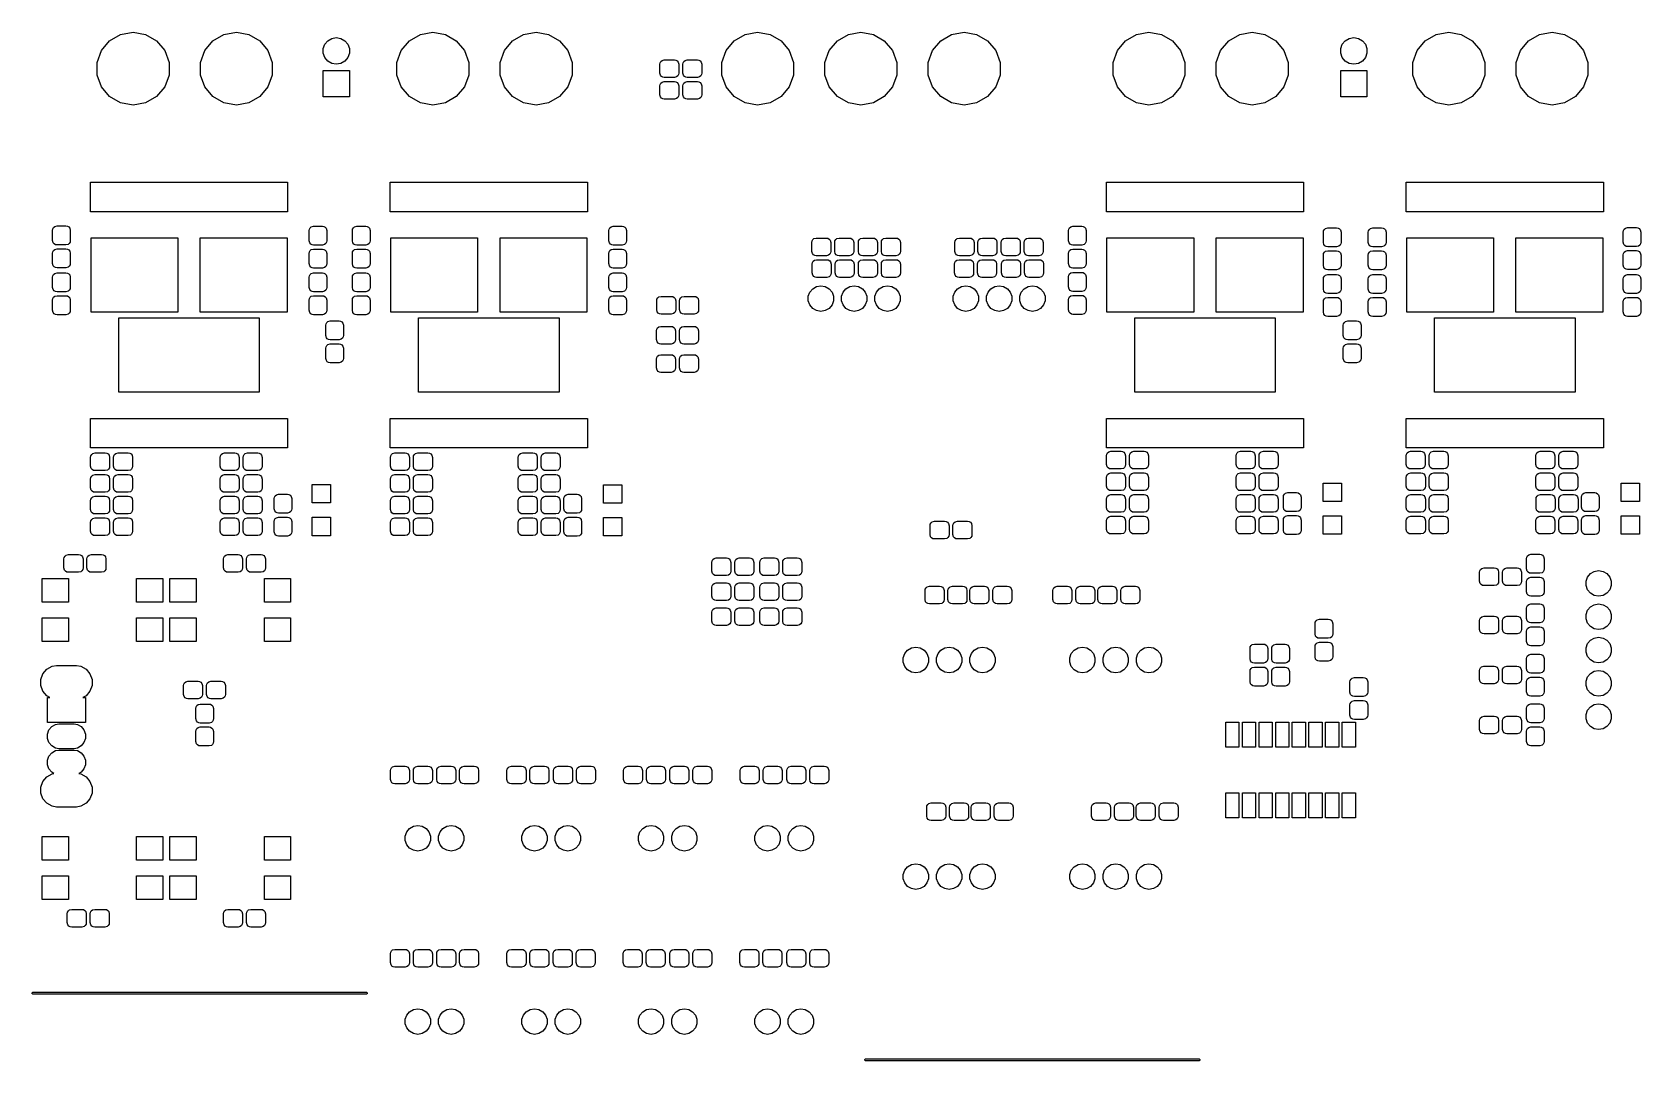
# Model space of a CAD drawing. Extents: x 39 to 162, y -139 to -60.
import ezdxf

# ---------------------------------------------------------------- set-up
doc = ezdxf.new("R2010")
doc.units = 0
doc.header["$MEASUREMENT"] = 0
doc.layers.add('BLACK', color=7, linetype='CONTINUOUS')

msp = doc.modelspace()

# ---------------------------------------------------------------- linework, layer by layer
at = {"layer": 'BLACK', "linetype": 'CONTINUOUS'}
for p, q in [((46.0384, -60.2505), (46.99, -60.0827)), ((46.99, -60.0827), (47.9416, -60.2505)), ((53.9124, -60.2505), (54.864, -60.0827)), ((54.864, -60.0827), (55.8156, -60.2505)), ((68.8984, -60.2505), (69.85, -60.0827)), ((69.85, -60.0827), (70.8016, -60.2505)), ((76.7724, -60.2505), (77.724, -60.0827)), ((77.724, -60.0827), (78.6756, -60.2505)), ((93.6634, -60.2505), (94.615, -60.0827)), ((94.615, -60.0827), (95.5666, -60.2505)), ((101.537, -60.2505), (102.489, -60.0827)), ((102.489, -60.0827), (103.441, -60.2505)), ((109.411, -60.2505), (110.363, -60.0827)), ((110.363, -60.0827), (111.315, -60.2505)), ((123.508, -60.2505), (124.46, -60.0827)), ((124.46, -60.0827), (125.412, -60.2505)), ((131.382, -60.2505), (132.334, -60.0827)), ((132.334, -60.0827), (133.286, -60.2505)), ((146.368, -60.2505), (147.32, -60.0827)), ((147.32, -60.0827), (148.272, -60.2505)), ((154.242, -60.2505), (155.194, -60.0827)), ((155.194, -60.0827), (156.146, -60.2505)), ((44.5805, -61.4739), (45.2016, -60.7337)), ((45.2016, -60.7337), (46.0384, -60.2505)), ((47.9416, -60.2505), (48.7784, -60.7337)), ((48.7784, -60.7337), (49.3995, -61.4739)), ((52.4545, -61.4739), (53.0756, -60.7337)), ((53.0756, -60.7337), (53.9124, -60.2505)), ((55.8156, -60.2505), (56.6524, -60.7337)), ((56.6524, -60.7337), (57.2735, -61.4739)), ((61.484, -61.3317), (61.6046, -61.0003)), ((61.484, -61.6843), (61.484, -61.3317)), ((61.6046, -61.0003), (61.8313, -60.7301)), ((61.8313, -60.7301), (62.1367, -60.5538)), ((62.1367, -60.5538), (62.484, -60.4926)), ((62.484, -60.4926), (62.8313, -60.5538)), ((62.8313, -60.5538), (63.1367, -60.7301)), ((63.1367, -60.7301), (63.3634, -61.0003)), ((63.3634, -61.0003), (63.484, -61.3317)), ((63.484, -61.3317), (63.484, -61.6843)), ((67.4405, -61.4739), (68.0616, -60.7337)), ((68.0616, -60.7337), (68.8984, -60.2505)), ((70.8016, -60.2505), (71.6384, -60.7337)), ((71.6384, -60.7337), (72.2595, -61.4739)), ((75.3145, -61.4739), (75.9356, -60.7337)), ((75.9356, -60.7337), (76.7724, -60.2505)), ((78.6756, -60.2505), (79.5124, -60.7337)), ((79.5124, -60.7337), (80.1335, -61.4739)), ((92.2055, -61.4739), (92.8266, -60.7337)), ((92.8266, -60.7337), (93.6634, -60.2505)), ((95.5666, -60.2505), (96.4034, -60.7337)), ((96.4034, -60.7337), (97.0245, -61.4739)), ((100.079, -61.4739), (100.701, -60.7337)), ((100.701, -60.7337), (101.537, -60.2505)), ((103.441, -60.2505), (104.277, -60.7337)), ((104.277, -60.7337), (104.899, -61.4739)), ((107.953, -61.4739), (108.575, -60.7337)), ((108.575, -60.7337), (109.411, -60.2505)), ((111.315, -60.2505), (112.151, -60.7337)), ((112.151, -60.7337), (112.773, -61.4739)), ((122.05, -61.4739), (122.672, -60.7337)), ((122.672, -60.7337), (123.508, -60.2505)), ((125.412, -60.2505), (126.248, -60.7337)), ((126.248, -60.7337), (126.87, -61.4739)), ((129.924, -61.4739), (130.546, -60.7337)), ((130.546, -60.7337), (131.382, -60.2505)), ((133.286, -60.2505), (134.122, -60.7337)), ((134.122, -60.7337), (134.744, -61.4739)), ((139.081, -61.3317), (139.202, -61.0003)), ((139.081, -61.6843), (139.081, -61.3317)), ((139.202, -61.0003), (139.428, -60.7301)), ((139.428, -60.7301), (139.734, -60.5538)), ((139.734, -60.5538), (140.081, -60.4926)), ((140.081, -60.4926), (140.428, -60.5538)), ((140.428, -60.5538), (140.734, -60.7301)), ((140.734, -60.7301), (140.96, -61.0003)), ((140.96, -61.0003), (141.081, -61.3317)), ((141.081, -61.3317), (141.081, -61.6843)), ((144.91, -61.4739), (145.532, -60.7337)), ((145.532, -60.7337), (146.368, -60.2505)), ((148.272, -60.2505), (149.108, -60.7337)), ((149.108, -60.7337), (149.73, -61.4739)), ((152.784, -61.4739), (153.406, -60.7337)), ((153.406, -60.7337), (154.242, -60.2505)), ((156.146, -60.2505), (156.982, -60.7337)), ((156.982, -60.7337), (157.604, -61.4739)), ((44.25, -62.3819), (44.5805, -61.4739)), ((44.25, -63.3481), (44.25, -62.3819)), ((49.3995, -61.4739), (49.73, -62.3819)), ((49.73, -62.3819), (49.73, -63.3481)), ((52.124, -62.3819), (52.4545, -61.4739)), ((52.124, -63.3481), (52.124, -62.3819)), ((57.2735, -61.4739), (57.604, -62.3819)), ((57.604, -62.3819), (57.604, -63.3481)), ((61.6046, -62.0157), (61.484, -61.6843)), ((61.8313, -62.2859), (61.6046, -62.0157)), ((62.1367, -62.4622), (61.8313, -62.2859)), ((62.484, -62.5234), (62.1367, -62.4622)), ((62.8313, -62.4622), (62.484, -62.5234)), ((63.1367, -62.2859), (62.8313, -62.4622)), ((63.3634, -62.0157), (63.1367, -62.2859)), ((63.484, -61.6843), (63.3634, -62.0157)), ((67.11, -62.3819), (67.4405, -61.4739)), ((67.11, -63.3481), (67.11, -62.3819)), ((72.2595, -61.4739), (72.59, -62.3819)), ((72.59, -62.3819), (72.59, -63.3481)), ((74.984, -62.3819), (75.3145, -61.4739)), ((74.984, -63.3481), (74.984, -62.3819)), ((80.1335, -61.4739), (80.464, -62.3819)), ((80.464, -62.3819), (80.464, -63.3481)), ((87.159, -62.5275), (87.1794, -62.4121)), ((87.159, -63.2025), (87.159, -62.5275)), ((87.1794, -62.4121), (87.238, -62.3106)), ((87.238, -62.3106), (87.3277, -62.2352)), ((87.3277, -62.2352), (87.4965, -62.19)), ((87.4965, -62.19), (88.2715, -62.19)), ((88.2715, -62.19), (88.3869, -62.2104)), ((88.3869, -62.2104), (88.4884, -62.269)), ((88.4884, -62.269), (88.5638, -62.3588)), ((88.5638, -62.3588), (88.609, -62.5275)), ((88.609, -62.5275), (88.609, -63.2025)), ((88.909, -62.5275), (88.9294, -62.4121)), ((88.909, -63.2025), (88.909, -62.5275)), ((88.9294, -62.4121), (88.988, -62.3106)), ((88.988, -62.3106), (89.0777, -62.2352)), ((89.0777, -62.2352), (89.2465, -62.19)), ((89.2465, -62.19), (90.0215, -62.19)), ((90.0215, -62.19), (90.1369, -62.2104)), ((90.1369, -62.2104), (90.2384, -62.269)), ((90.2384, -62.269), (90.3138, -62.3588)), ((90.3138, -62.3588), (90.359, -62.5275)), ((90.359, -62.5275), (90.359, -63.2025)), ((91.875, -62.3819), (92.2055, -61.4739)), ((91.875, -63.3481), (91.875, -62.3819)), ((97.0245, -61.4739), (97.355, -62.3819)), ((97.355, -62.3819), (97.355, -63.3481)), ((99.749, -62.3819), (100.079, -61.4739)), ((99.749, -63.3481), (99.749, -62.3819)), ((104.899, -61.4739), (105.229, -62.3819)), ((105.229, -62.3819), (105.229, -63.3481)), ((107.623, -62.3819), (107.953, -61.4739)), ((107.623, -63.3481), (107.623, -62.3819)), ((112.773, -61.4739), (113.103, -62.3819)), ((113.103, -62.3819), (113.103, -63.3481)), ((121.72, -62.3819), (122.05, -61.4739)), ((121.72, -63.3481), (121.72, -62.3819)), ((126.87, -61.4739), (127.2, -62.3819)), ((127.2, -62.3819), (127.2, -63.3481)), ((129.594, -62.3819), (129.924, -61.4739)), ((129.594, -63.3481), (129.594, -62.3819)), ((134.744, -61.4739), (135.074, -62.3819)), ((135.074, -62.3819), (135.074, -63.3481)), ((139.202, -62.0157), (139.081, -61.6843)), ((139.428, -62.2859), (139.202, -62.0157)), ((139.734, -62.4622), (139.428, -62.2859)), ((140.081, -62.5234), (139.734, -62.4622)), ((140.428, -62.4622), (140.081, -62.5234)), ((140.734, -62.2859), (140.428, -62.4622)), ((140.96, -62.0157), (140.734, -62.2859)), ((141.081, -61.6843), (140.96, -62.0157)), ((144.58, -62.3819), (144.91, -61.4739)), ((144.58, -63.3481), (144.58, -62.3819)), ((149.73, -61.4739), (150.06, -62.3819)), ((150.06, -62.3819), (150.06, -63.3481)), ((152.454, -62.3819), (152.784, -61.4739)), ((152.454, -63.3481), (152.454, -62.3819)), ((157.604, -61.4739), (157.934, -62.3819)), ((157.934, -62.3819), (157.934, -63.3481)), ((44.5805, -64.2561), (44.25, -63.3481)), ((49.73, -63.3481), (49.3995, -64.2561)), ((52.4545, -64.2561), (52.124, -63.3481)), ((57.604, -63.3481), (57.2735, -64.2561)), ((61.484, -65.008), (61.484, -63.008)), ((61.484, -63.008), (63.484, -63.008)), ((63.484, -63.008), (63.484, -65.008)), ((67.4405, -64.2561), (67.11, -63.3481)), ((72.59, -63.3481), (72.2595, -64.2561)), ((75.3145, -64.2561), (74.984, -63.3481)), ((80.464, -63.3481), (80.1335, -64.2561)), ((87.2042, -63.3712), (87.159, -63.2025)), ((87.2796, -63.461), (87.2042, -63.3712)), ((87.3811, -63.5196), (87.2796, -63.461)), ((87.4965, -63.54), (87.3811, -63.5196)), ((88.2715, -63.54), (87.4965, -63.54)), ((88.4402, -63.4948), (88.2715, -63.54)), ((88.53, -63.4194), (88.4402, -63.4948)), ((88.5886, -63.3179), (88.53, -63.4194)), ((88.609, -63.2025), (88.5886, -63.3179)), ((88.9542, -63.3712), (88.909, -63.2025)), ((89.0296, -63.461), (88.9542, -63.3712)), ((89.1311, -63.5196), (89.0296, -63.461)), ((89.2465, -63.54), (89.1311, -63.5196)), ((90.0215, -63.54), (89.2465, -63.54)), ((90.1902, -63.4948), (90.0215, -63.54)), ((90.28, -63.4194), (90.1902, -63.4948)), ((90.3386, -63.3179), (90.28, -63.4194)), ((90.359, -63.2025), (90.3386, -63.3179)), ((92.2055, -64.2561), (91.875, -63.3481)), ((97.355, -63.3481), (97.0245, -64.2561)), ((100.079, -64.2561), (99.749, -63.3481)), ((105.229, -63.3481), (104.899, -64.2561)), ((107.953, -64.2561), (107.623, -63.3481)), ((113.103, -63.3481), (112.773, -64.2561)), ((122.05, -64.2561), (121.72, -63.3481)), ((127.2, -63.3481), (126.87, -64.2561)), ((129.924, -64.2561), (129.594, -63.3481)), ((135.074, -63.3481), (134.744, -64.2561)), ((139.081, -65.008), (139.081, -63.008)), ((139.081, -63.008), (141.081, -63.008)), ((141.081, -63.008), (141.081, -65.008)), ((144.91, -64.2561), (144.58, -63.3481)), ((150.06, -63.3481), (149.73, -64.2561)), ((152.784, -64.2561), (152.454, -63.3481)), ((157.934, -63.3481), (157.604, -64.2561)), ((45.2016, -64.9963), (44.5805, -64.2561)), ((46.0384, -65.4795), (45.2016, -64.9963)), ((48.7784, -64.9963), (47.9416, -65.4795)), ((49.3995, -64.2561), (48.7784, -64.9963)), ((53.0756, -64.9963), (52.4545, -64.2561)), ((53.9124, -65.4795), (53.0756, -64.9963)), ((56.6524, -64.9963), (55.8156, -65.4795)), ((57.2735, -64.2561), (56.6524, -64.9963)), ((63.484, -65.008), (61.484, -65.008)), ((68.0616, -64.9963), (67.4405, -64.2561)), ((68.8984, -65.4795), (68.0616, -64.9963)), ((71.6384, -64.9963), (70.8016, -65.4795)), ((72.2595, -64.2561), (71.6384, -64.9963)), ((75.9356, -64.9963), (75.3145, -64.2561)), ((76.7724, -65.4795), (75.9356, -64.9963)), ((79.5124, -64.9963), (78.6756, -65.4795)), ((80.1335, -64.2561), (79.5124, -64.9963)), ((87.159, -64.1785), (87.1794, -64.0631)), ((87.159, -64.8535), (87.159, -64.1785)), ((87.2042, -65.0222), (87.159, -64.8535)), ((87.1794, -64.0631), (87.238, -63.9616)), ((87.238, -63.9616), (87.3277, -63.8862)), ((87.3277, -63.8862), (87.4965, -63.841)), ((87.4965, -63.841), (88.2715, -63.841)), ((88.2715, -63.841), (88.3869, -63.8614)), ((88.3869, -63.8614), (88.4884, -63.92)), ((88.4884, -63.92), (88.5638, -64.0097)), ((88.5886, -64.9689), (88.53, -65.0704)), ((88.5638, -64.0097), (88.609, -64.1785)), ((88.609, -64.8535), (88.5886, -64.9689)), ((88.609, -64.1785), (88.609, -64.8535)), ((88.909, -64.1785), (88.9294, -64.0631)), ((88.909, -64.8535), (88.909, -64.1785)), ((88.9542, -65.0222), (88.909, -64.8535)), ((88.9294, -64.0631), (88.988, -63.9616)), ((88.988, -63.9616), (89.0777, -63.8862)), ((89.0777, -63.8862), (89.2465, -63.841)), ((89.2465, -63.841), (90.0215, -63.841)), ((90.0215, -63.841), (90.1369, -63.8614)), ((90.1369, -63.8614), (90.2384, -63.92)), ((90.2384, -63.92), (90.3138, -64.0097)), ((90.3386, -64.9689), (90.28, -65.0704)), ((90.3138, -64.0097), (90.359, -64.1785)), ((90.359, -64.8535), (90.3386, -64.9689)), ((90.359, -64.1785), (90.359, -64.8535)), ((92.8266, -64.9963), (92.2055, -64.2561)), ((93.6634, -65.4795), (92.8266, -64.9963)), ((96.4034, -64.9963), (95.5666, -65.4795)), ((97.0245, -64.2561), (96.4034, -64.9963)), ((100.701, -64.9963), (100.079, -64.2561)), ((101.537, -65.4795), (100.701, -64.9963)), ((104.277, -64.9963), (103.441, -65.4795)), ((104.899, -64.2561), (104.277, -64.9963)), ((108.575, -64.9963), (107.953, -64.2561)), ((109.411, -65.4795), (108.575, -64.9963)), ((112.151, -64.9963), (111.315, -65.4795)), ((112.773, -64.2561), (112.151, -64.9963)), ((122.672, -64.9963), (122.05, -64.2561)), ((123.508, -65.4795), (122.672, -64.9963)), ((126.248, -64.9963), (125.412, -65.4795)), ((126.87, -64.2561), (126.248, -64.9963)), ((130.546, -64.9963), (129.924, -64.2561)), ((131.382, -65.4795), (130.546, -64.9963)), ((134.122, -64.9963), (133.286, -65.4795)), ((134.744, -64.2561), (134.122, -64.9963)), ((141.081, -65.008), (139.081, -65.008)), ((145.532, -64.9963), (144.91, -64.2561)), ((146.368, -65.4795), (145.532, -64.9963)), ((149.108, -64.9963), (148.272, -65.4795)), ((149.73, -64.2561), (149.108, -64.9963)), ((153.406, -64.9963), (152.784, -64.2561)), ((154.242, -65.4795), (153.406, -64.9963)), ((156.982, -64.9963), (156.146, -65.4795)), ((157.604, -64.2561), (156.982, -64.9963)), ((46.99, -65.6473), (46.0384, -65.4795)), ((47.9416, -65.4795), (46.99, -65.6473)), ((54.864, -65.6473), (53.9124, -65.4795)), ((55.8156, -65.4795), (54.864, -65.6473)), ((69.85, -65.6473), (68.8984, -65.4795)), ((70.8016, -65.4795), (69.85, -65.6473)), ((77.724, -65.6473), (76.7724, -65.4795)), ((78.6756, -65.4795), (77.724, -65.6473)), ((87.2796, -65.112), (87.2042, -65.0222)), ((87.3811, -65.1706), (87.2796, -65.112)), ((87.4965, -65.191), (87.3811, -65.1706)), ((88.2715, -65.191), (87.4965, -65.191)), ((88.4402, -65.1458), (88.2715, -65.191)), ((88.53, -65.0704), (88.4402, -65.1458)), ((89.0296, -65.112), (88.9542, -65.0222)), ((89.1311, -65.1706), (89.0296, -65.112)), ((89.2465, -65.191), (89.1311, -65.1706)), ((90.0215, -65.191), (89.2465, -65.191)), ((90.1902, -65.1458), (90.0215, -65.191)), ((90.28, -65.0704), (90.1902, -65.1458)), ((94.615, -65.6473), (93.6634, -65.4795)), ((95.5666, -65.4795), (94.615, -65.6473)), ((102.489, -65.6473), (101.537, -65.4795)), ((103.441, -65.4795), (102.489, -65.6473)), ((110.363, -65.6473), (109.411, -65.4795)), ((111.315, -65.4795), (110.363, -65.6473)), ((124.46, -65.6473), (123.508, -65.4795)), ((125.412, -65.4795), (124.46, -65.6473)), ((132.334, -65.6473), (131.382, -65.4795)), ((133.286, -65.4795), (132.334, -65.6473)), ((147.32, -65.6473), (146.368, -65.4795)), ((148.272, -65.4795), (147.32, -65.6473)), ((155.194, -65.6473), (154.242, -65.4795)), ((156.146, -65.4795), (155.194, -65.6473)), ((43.7425, -71.5169), (58.7775, -71.5169)), ((43.7425, -73.7711), (43.7425, -71.5169)), ((58.7775, -71.5169), (58.7775, -73.7711)), ((66.6025, -71.5169), (81.6375, -71.5169)), ((66.6025, -73.7711), (66.6025, -71.5169)), ((81.6375, -71.5169), (81.6375, -73.7711)), ((121.212, -71.5169), (136.247, -71.5169)), ((121.212, -73.7711), (121.212, -71.5169)), ((136.247, -71.5169), (136.247, -73.7711)), ((144.072, -71.5169), (159.107, -71.5169)), ((144.072, -73.7711), (144.072, -71.5169)), ((159.107, -71.5169), (159.107, -73.7711)), ((58.7775, -73.7711), (43.7425, -73.7711)), ((81.6375, -73.7711), (66.6025, -73.7711)), ((136.247, -73.7711), (121.212, -73.7711)), ((159.107, -73.7711), (144.072, -73.7711)), ((40.854, -75.1915), (40.8744, -75.0761)), ((40.854, -75.9665), (40.854, -75.1915)), ((40.8992, -76.1352), (40.854, -75.9665)), ((40.8744, -75.0761), (40.933, -74.9746)), ((40.933, -74.9746), (41.0227, -74.8992)), ((41.0227, -74.8992), (41.1915, -74.854)), ((41.1915, -74.854), (41.8665, -74.854)), ((41.8665, -74.854), (41.9819, -74.8744)), ((41.9819, -74.8744), (42.0834, -74.933)), ((42.0834, -74.933), (42.1588, -75.0228)), ((42.1588, -75.0228), (42.204, -75.1915)), ((42.204, -75.9665), (42.1836, -76.0819)), ((42.204, -75.1915), (42.204, -75.9665)), ((43.7829, -81.4292), (43.7829, -75.7714)), ((43.7829, -75.7714), (50.4059, -75.7714)), ((50.4059, -75.7714), (50.4059, -81.4292)), ((52.1141, -81.4292), (52.1141, -75.7714)), ((52.1141, -75.7714), (58.7371, -75.7714)), ((58.7371, -75.7714), (58.7371, -81.4292)), ((60.412, -75.2055), (60.4324, -75.0901)), ((60.412, -75.9805), (60.412, -75.2055)), ((60.4572, -76.1492), (60.412, -75.9805)), ((60.4324, -75.0901), (60.491, -74.9886)), ((60.491, -74.9886), (60.5807, -74.9132)), ((60.5807, -74.9132), (60.7495, -74.868)), ((60.7495, -74.868), (61.4245, -74.868)), ((61.4245, -74.868), (61.5399, -74.8884)), ((61.5399, -74.8884), (61.6414, -74.947)), ((61.6414, -74.947), (61.7168, -75.0367)), ((61.7168, -75.0367), (61.762, -75.2055)), ((61.762, -75.9805), (61.7416, -76.0959)), ((61.762, -75.2055), (61.762, -75.9805)), ((63.714, -75.2055), (63.7344, -75.0901)), ((63.714, -75.9805), (63.714, -75.2055)), ((63.7592, -76.1492), (63.714, -75.9805)), ((63.7344, -75.0901), (63.793, -74.9886)), ((63.793, -74.9886), (63.8827, -74.9132)), ((63.8827, -74.9132), (64.0515, -74.868)), ((64.0515, -74.868), (64.7265, -74.868)), ((64.7265, -74.868), (64.8419, -74.8884)), ((64.8419, -74.8884), (64.9434, -74.947)), ((64.9434, -74.947), (65.0188, -75.0367)), ((65.0188, -75.0367), (65.064, -75.2055)), ((65.064, -75.9805), (65.0436, -76.0959)), ((65.064, -75.2055), (65.064, -75.9805)), ((66.6429, -81.4292), (66.6429, -75.7714)), ((66.6429, -75.7714), (73.2659, -75.7714)), ((73.2659, -75.7714), (73.2659, -81.4292)), ((74.9741, -81.4292), (74.9741, -75.7714)), ((74.9741, -75.7714), (81.5971, -75.7714)), ((81.5971, -75.7714), (81.5971, -81.4292)), ((83.272, -75.2055), (83.2924, -75.0901)), ((83.272, -75.9805), (83.272, -75.2055)), ((83.3172, -76.1492), (83.272, -75.9805)), ((83.2924, -75.0901), (83.351, -74.9886)), ((83.351, -74.9886), (83.4407, -74.9132)), ((83.4407, -74.9132), (83.6095, -74.868)), ((83.6095, -74.868), (84.2845, -74.868)), ((84.2845, -74.868), (84.3999, -74.8884)), ((84.3999, -74.8884), (84.5014, -74.947)), ((84.5014, -74.947), (84.5768, -75.0367)), ((84.5768, -75.0367), (84.622, -75.2055)), ((84.622, -75.9805), (84.6016, -76.0959)), ((84.622, -75.2055), (84.622, -75.9805)), ((98.744, -76.1165), (98.7644, -76.0011)), ((98.7644, -76.0011), (98.823, -75.8996)), ((98.823, -75.8996), (98.9128, -75.8242)), ((98.9128, -75.8242), (99.0815, -75.779)), ((99.0815, -75.779), (99.8565, -75.779)), ((99.8565, -75.779), (99.9719, -75.7994)), ((99.9719, -75.7994), (100.073, -75.858)), ((100.073, -75.858), (100.149, -75.9477)), ((100.149, -75.9477), (100.194, -76.1165)), ((100.494, -76.1165), (100.514, -76.0011)), ((100.514, -76.0011), (100.573, -75.8996)), ((100.573, -75.8996), (100.663, -75.8242)), ((100.663, -75.8242), (100.831, -75.779)), ((100.831, -75.779), (101.606, -75.779)), ((101.606, -75.779), (101.722, -75.7994)), ((101.722, -75.7994), (101.823, -75.858)), ((101.823, -75.858), (101.899, -75.9477)), ((101.899, -75.9477), (101.944, -76.1165)), ((102.3, -76.1165), (102.32, -76.0011)), ((102.32, -76.0011), (102.379, -75.8996)), ((102.379, -75.8996), (102.469, -75.8242)), ((102.469, -75.8242), (102.637, -75.779)), ((102.637, -75.779), (103.412, -75.779)), ((103.412, -75.779), (103.528, -75.7994)), ((103.528, -75.7994), (103.629, -75.858)), ((103.629, -75.858), (103.705, -75.9477)), ((103.705, -75.9477), (103.75, -76.1165)), ((104.05, -76.1165), (104.07, -76.0011)), ((104.07, -76.0011), (104.129, -75.8996)), ((104.129, -75.8996), (104.219, -75.8242)), ((104.219, -75.8242), (104.387, -75.779)), ((104.387, -75.779), (105.162, -75.779)), ((105.162, -75.779), (105.278, -75.7994)), ((105.278, -75.7994), (105.379, -75.858)), ((105.379, -75.858), (105.455, -75.9477)), ((105.455, -75.9477), (105.5, -76.1165)), ((109.666, -76.1165), (109.686, -76.0011)), ((109.686, -76.0011), (109.745, -75.8996)), ((109.745, -75.8996), (109.835, -75.8242)), ((109.835, -75.8242), (110.003, -75.779)), ((110.003, -75.779), (110.778, -75.779)), ((110.778, -75.779), (110.894, -75.7994)), ((110.894, -75.7994), (110.995, -75.858)), ((110.995, -75.858), (111.071, -75.9477)), ((111.071, -75.9477), (111.116, -76.1165)), ((111.416, -76.1165), (111.436, -76.0011)), ((111.436, -76.0011), (111.495, -75.8996)), ((111.495, -75.8996), (111.585, -75.8242)), ((111.585, -75.8242), (111.753, -75.779)), ((111.753, -75.779), (112.528, -75.779)), ((112.528, -75.779), (112.644, -75.7994)), ((112.644, -75.7994), (112.745, -75.858)), ((112.745, -75.858), (112.821, -75.9477)), ((112.821, -75.9477), (112.866, -76.1165)), ((113.194, -76.1165), (113.214, -76.0011)), ((113.214, -76.0011), (113.273, -75.8996)), ((113.273, -75.8996), (113.363, -75.8242)), ((113.363, -75.8242), (113.531, -75.779)), ((113.531, -75.779), (114.306, -75.779)), ((114.306, -75.779), (114.422, -75.7994)), ((114.422, -75.7994), (114.523, -75.858)), ((114.523, -75.858), (114.599, -75.9477)), ((114.599, -75.9477), (114.644, -76.1165)), ((114.944, -76.1165), (114.964, -76.0011)), ((114.964, -76.0011), (115.023, -75.8996)), ((115.023, -75.8996), (115.113, -75.8242)), ((115.113, -75.8242), (115.281, -75.779)), ((115.281, -75.779), (116.056, -75.779)), ((116.056, -75.779), (116.172, -75.7994)), ((116.172, -75.7994), (116.273, -75.858)), ((116.273, -75.858), (116.349, -75.9477)), ((116.349, -75.9477), (116.394, -76.1165)), ((118.324, -75.2055), (118.344, -75.0901)), ((118.324, -75.9805), (118.324, -75.2055)), ((118.369, -76.1492), (118.324, -75.9805)), ((118.344, -75.0901), (118.403, -74.9886)), ((118.403, -74.9886), (118.493, -74.9132)), ((118.493, -74.9132), (118.661, -74.868)), ((118.661, -74.868), (119.337, -74.868)), ((119.337, -74.868), (119.452, -74.8884)), ((119.452, -74.8884), (119.553, -74.947)), ((119.553, -74.947), (119.629, -75.0367)), ((119.629, -75.0367), (119.674, -75.2055)), ((119.674, -75.9805), (119.654, -76.0959)), ((119.674, -75.2055), (119.674, -75.9805)), ((121.253, -81.4292), (121.253, -75.7714)), ((121.253, -75.7714), (127.876, -75.7714)), ((127.876, -75.7714), (127.876, -81.4292)), ((129.584, -81.4292), (129.584, -75.7714)), ((129.584, -75.7714), (136.207, -75.7714)), ((136.207, -75.7714), (136.207, -81.4292)), ((137.755, -75.3325), (137.775, -75.2171)), ((137.755, -76.1075), (137.755, -75.3325)), ((137.775, -75.2171), (137.834, -75.1156)), ((137.834, -75.1156), (137.924, -75.0402)), ((137.924, -75.0402), (138.093, -74.995)), ((138.093, -74.995), (138.767, -74.995)), ((138.767, -74.995), (138.883, -75.0154)), ((138.883, -75.0154), (138.984, -75.074)), ((138.984, -75.074), (139.06, -75.1637)), ((139.06, -75.1637), (139.105, -75.3325)), ((139.105, -75.3325), (139.105, -76.1075)), ((141.184, -75.3325), (141.204, -75.2171)), ((141.184, -76.1075), (141.184, -75.3325)), ((141.204, -75.2171), (141.263, -75.1156)), ((141.263, -75.1156), (141.353, -75.0402)), ((141.353, -75.0402), (141.522, -74.995)), ((141.522, -74.995), (142.196, -74.995)), ((142.196, -74.995), (142.312, -75.0154)), ((142.312, -75.0154), (142.413, -75.074)), ((142.413, -75.074), (142.489, -75.1637)), ((142.489, -75.1637), (142.534, -75.3325)), ((142.534, -75.3325), (142.534, -76.1075)), ((144.113, -81.4292), (144.113, -75.7714)), ((144.113, -75.7714), (150.736, -75.7714)), ((150.736, -75.7714), (150.736, -81.4292)), ((152.444, -81.4292), (152.444, -75.7714)), ((152.444, -75.7714), (159.067, -75.7714)), ((159.067, -75.7714), (159.067, -81.4292)), ((160.615, -75.3185), (160.635, -75.2031)), ((160.615, -76.0935), (160.615, -75.3185)), ((160.635, -75.2031), (160.694, -75.1016)), ((160.694, -75.1016), (160.784, -75.0262)), ((160.784, -75.0262), (160.952, -74.981)), ((160.952, -74.981), (161.627, -74.981)), ((161.627, -74.981), (161.743, -75.0014)), ((161.743, -75.0014), (161.844, -75.06)), ((161.844, -75.06), (161.92, -75.1497)), ((161.92, -75.1497), (161.965, -75.3185)), ((161.965, -75.3185), (161.965, -76.0935)), ((40.854, -76.9415), (40.8744, -76.8261)), ((40.854, -77.7165), (40.854, -76.9415)), ((40.8744, -76.8261), (40.933, -76.7246)), ((40.9746, -76.225), (40.8992, -76.1352)), ((40.933, -76.7246), (41.0227, -76.6492)), ((41.0761, -76.2836), (40.9746, -76.225)), ((41.0227, -76.6492), (41.1915, -76.604)), ((41.1915, -76.304), (41.0761, -76.2836)), ((41.8665, -76.304), (41.1915, -76.304)), ((41.1915, -76.604), (41.8665, -76.604)), ((42.0352, -76.2588), (41.8665, -76.304)), ((41.8665, -76.604), (41.9819, -76.6244)), ((41.9819, -76.6244), (42.0834, -76.683)), ((42.125, -76.1834), (42.0352, -76.2588)), ((42.0834, -76.683), (42.1588, -76.7728)), ((42.1836, -76.0819), (42.125, -76.1834)), ((42.1588, -76.7728), (42.204, -76.9415)), ((42.204, -76.9415), (42.204, -77.7165)), ((60.412, -76.9555), (60.4324, -76.8401)), ((60.412, -77.7305), (60.412, -76.9555)), ((60.4324, -76.8401), (60.491, -76.7386)), ((60.5326, -76.239), (60.4572, -76.1492)), ((60.491, -76.7386), (60.5807, -76.6632)), ((60.6341, -76.2976), (60.5326, -76.239)), ((60.5807, -76.6632), (60.7495, -76.618)), ((60.7495, -76.318), (60.6341, -76.2976)), ((61.4245, -76.318), (60.7495, -76.318)), ((60.7495, -76.618), (61.4245, -76.618)), ((61.5932, -76.2728), (61.4245, -76.318)), ((61.4245, -76.618), (61.5399, -76.6384)), ((61.5399, -76.6384), (61.6414, -76.697)), ((61.683, -76.1974), (61.5932, -76.2728)), ((61.6414, -76.697), (61.7168, -76.7867)), ((61.7416, -76.0959), (61.683, -76.1974)), ((61.7168, -76.7867), (61.762, -76.9555)), ((61.762, -76.9555), (61.762, -77.7305)), ((63.714, -76.9555), (63.7344, -76.8401)), ((63.714, -77.7305), (63.714, -76.9555)), ((63.7344, -76.8401), (63.793, -76.7386)), ((63.8346, -76.239), (63.7592, -76.1492)), ((63.793, -76.7386), (63.8827, -76.6632)), ((63.9361, -76.2976), (63.8346, -76.239)), ((63.8827, -76.6632), (64.0515, -76.618)), ((64.0515, -76.318), (63.9361, -76.2976)), ((64.7265, -76.318), (64.0515, -76.318)), ((64.0515, -76.618), (64.7265, -76.618)), ((64.8952, -76.2728), (64.7265, -76.318)), ((64.7265, -76.618), (64.8419, -76.6384)), ((64.8419, -76.6384), (64.9434, -76.697)), ((64.985, -76.1974), (64.8952, -76.2728)), ((64.9434, -76.697), (65.0188, -76.7867)), ((65.0436, -76.0959), (64.985, -76.1974)), ((65.0188, -76.7867), (65.064, -76.9555)), ((65.064, -76.9555), (65.064, -77.7305)), ((83.272, -76.9555), (83.2924, -76.8401)), ((83.272, -77.7305), (83.272, -76.9555)), ((83.2924, -76.8401), (83.351, -76.7386)), ((83.3926, -76.239), (83.3172, -76.1492)), ((83.351, -76.7386), (83.4407, -76.6632)), ((83.4941, -76.2976), (83.3926, -76.239)), ((83.4407, -76.6632), (83.6095, -76.618)), ((83.6095, -76.318), (83.4941, -76.2976)), ((84.2845, -76.318), (83.6095, -76.318)), ((83.6095, -76.618), (84.2845, -76.618)), ((84.4532, -76.2728), (84.2845, -76.318)), ((84.2845, -76.618), (84.3999, -76.6384)), ((84.3999, -76.6384), (84.5014, -76.697)), ((84.543, -76.1974), (84.4532, -76.2728)), ((84.5014, -76.697), (84.5768, -76.7867)), ((84.6016, -76.0959), (84.543, -76.1974)), ((84.5768, -76.7867), (84.622, -76.9555)), ((84.622, -76.9555), (84.622, -77.7305)), ((98.744, -76.7915), (98.744, -76.1165)), ((98.7892, -76.9603), (98.744, -76.7915)), ((98.8646, -77.05), (98.7892, -76.9603)), ((98.9661, -77.1086), (98.8646, -77.05)), ((99.0815, -77.129), (98.9661, -77.1086)), ((99.8565, -77.129), (99.0815, -77.129)), ((100.025, -77.0838), (99.8565, -77.129)), ((100.115, -77.0084), (100.025, -77.0838)), ((100.174, -76.9069), (100.115, -77.0084)), ((100.194, -76.7915), (100.174, -76.9069)), ((100.194, -76.1165), (100.194, -76.7915)), ((100.494, -76.7915), (100.494, -76.1165)), ((100.539, -76.9603), (100.494, -76.7915)), ((100.615, -77.05), (100.539, -76.9603)), ((100.716, -77.1086), (100.615, -77.05)), ((100.831, -77.129), (100.716, -77.1086)), ((101.606, -77.129), (100.831, -77.129)), ((101.775, -77.0838), (101.606, -77.129)), ((101.865, -77.0084), (101.775, -77.0838)), ((101.924, -76.9069), (101.865, -77.0084)), ((101.944, -76.7915), (101.924, -76.9069)), ((101.944, -76.1165), (101.944, -76.7915)), ((102.3, -76.7915), (102.3, -76.1165)), ((102.345, -76.9603), (102.3, -76.7915)), ((102.421, -77.05), (102.345, -76.9603)), ((102.522, -77.1086), (102.421, -77.05)), ((102.637, -77.129), (102.522, -77.1086)), ((103.412, -77.129), (102.637, -77.129)), ((103.581, -77.0838), (103.412, -77.129)), ((103.671, -77.0084), (103.581, -77.0838)), ((103.73, -76.9069), (103.671, -77.0084)), ((103.75, -76.7915), (103.73, -76.9069)), ((103.75, -76.1165), (103.75, -76.7915)), ((104.05, -76.7915), (104.05, -76.1165)), ((104.095, -76.9603), (104.05, -76.7915)), ((104.171, -77.05), (104.095, -76.9603)), ((104.272, -77.1086), (104.171, -77.05)), ((104.387, -77.129), (104.272, -77.1086)), ((105.162, -77.129), (104.387, -77.129)), ((105.331, -77.0838), (105.162, -77.129)), ((105.421, -77.0084), (105.331, -77.0838)), ((105.48, -76.9069), (105.421, -77.0084)), ((105.5, -76.7915), (105.48, -76.9069)), ((105.5, -76.1165), (105.5, -76.7915)), ((109.666, -76.7915), (109.666, -76.1165)), ((109.711, -76.9603), (109.666, -76.7915)), ((109.787, -77.05), (109.711, -76.9603)), ((109.888, -77.1086), (109.787, -77.05)), ((110.003, -77.129), (109.888, -77.1086)), ((110.778, -77.129), (110.003, -77.129)), ((110.947, -77.0838), (110.778, -77.129)), ((111.037, -77.0084), (110.947, -77.0838)), ((111.096, -76.9069), (111.037, -77.0084)), ((111.116, -76.7915), (111.096, -76.9069)), ((111.116, -76.1165), (111.116, -76.7915)), ((111.416, -76.7915), (111.416, -76.1165)), ((111.461, -76.9603), (111.416, -76.7915)), ((111.537, -77.05), (111.461, -76.9603)), ((111.638, -77.1086), (111.537, -77.05)), ((111.753, -77.129), (111.638, -77.1086)), ((112.528, -77.129), (111.753, -77.129)), ((112.697, -77.0838), (112.528, -77.129)), ((112.787, -77.0084), (112.697, -77.0838)), ((112.846, -76.9069), (112.787, -77.0084)), ((112.866, -76.7915), (112.846, -76.9069)), ((112.866, -76.1165), (112.866, -76.7915)), ((113.194, -76.7915), (113.194, -76.1165)), ((113.239, -76.9603), (113.194, -76.7915)), ((113.315, -77.05), (113.239, -76.9603)), ((113.416, -77.1086), (113.315, -77.05)), ((113.531, -77.129), (113.416, -77.1086)), ((114.306, -77.129), (113.531, -77.129)), ((114.475, -77.0838), (114.306, -77.129)), ((114.565, -77.0084), (114.475, -77.0838)), ((114.624, -76.9069), (114.565, -77.0084)), ((114.644, -76.7915), (114.624, -76.9069)), ((114.644, -76.1165), (114.644, -76.7915)), ((114.944, -76.7915), (114.944, -76.1165)), ((114.989, -76.9603), (114.944, -76.7915)), ((115.065, -77.05), (114.989, -76.9603)), ((115.166, -77.1086), (115.065, -77.05)), ((115.281, -77.129), (115.166, -77.1086)), ((116.056, -77.129), (115.281, -77.129)), ((116.225, -77.0838), (116.056, -77.129)), ((116.315, -77.0084), (116.225, -77.0838)), ((116.374, -76.9069), (116.315, -77.0084)), ((116.394, -76.7915), (116.374, -76.9069)), ((116.394, -76.1165), (116.394, -76.7915)), ((118.324, -76.9555), (118.344, -76.8401)), ((118.324, -77.7305), (118.324, -76.9555)), ((118.344, -76.8401), (118.403, -76.7386)), ((118.445, -76.239), (118.369, -76.1492)), ((118.403, -76.7386), (118.493, -76.6632)), ((118.546, -76.2976), (118.445, -76.239)), ((118.493, -76.6632), (118.661, -76.618)), ((118.661, -76.318), (118.546, -76.2976)), ((119.337, -76.318), (118.661, -76.318)), ((118.661, -76.618), (119.337, -76.618)), ((119.505, -76.2728), (119.337, -76.318)), ((119.337, -76.618), (119.452, -76.6384)), ((119.452, -76.6384), (119.553, -76.697)), ((119.595, -76.1974), (119.505, -76.2728)), ((119.553, -76.697), (119.629, -76.7867)), ((119.654, -76.0959), (119.595, -76.1974)), ((119.629, -76.7867), (119.674, -76.9555)), ((119.674, -76.9555), (119.674, -77.7305)), ((137.8, -76.2762), (137.755, -76.1075)), ((137.755, -77.0825), (137.775, -76.9671)), ((137.755, -77.8575), (137.755, -77.0825)), ((137.775, -76.9671), (137.834, -76.8656)), ((137.876, -76.366), (137.8, -76.2762)), ((137.834, -76.8656), (137.924, -76.7902)), ((137.977, -76.4246), (137.876, -76.366)), ((137.924, -76.7902), (138.093, -76.745)), ((138.093, -76.445), (137.977, -76.4246)), ((138.767, -76.445), (138.093, -76.445)), ((138.093, -76.745), (138.767, -76.745)), ((138.936, -76.3998), (138.767, -76.445)), ((138.767, -76.745), (138.883, -76.7654)), ((138.883, -76.7654), (138.984, -76.824)), ((139.026, -76.3244), (138.936, -76.3998)), ((138.984, -76.824), (139.06, -76.9137)), ((139.085, -76.2229), (139.026, -76.3244)), ((139.06, -76.9137), (139.105, -77.0825)), ((139.105, -76.1075), (139.085, -76.2229)), ((139.105, -77.0825), (139.105, -77.8575)), ((141.229, -76.2762), (141.184, -76.1075)), ((141.184, -77.0825), (141.204, -76.9671)), ((141.184, -77.8575), (141.184, -77.0825)), ((141.204, -76.9671), (141.263, -76.8656)), ((141.305, -76.366), (141.229, -76.2762)), ((141.263, -76.8656), (141.353, -76.7902)), ((141.406, -76.4246), (141.305, -76.366)), ((141.353, -76.7902), (141.522, -76.745)), ((141.522, -76.445), (141.406, -76.4246)), ((142.196, -76.445), (141.522, -76.445)), ((141.522, -76.745), (142.196, -76.745)), ((142.365, -76.3998), (142.196, -76.445)), ((142.196, -76.745), (142.312, -76.7654)), ((142.312, -76.7654), (142.413, -76.824)), ((142.455, -76.3244), (142.365, -76.3998)), ((142.413, -76.824), (142.489, -76.9137)), ((142.514, -76.2229), (142.455, -76.3244)), ((142.489, -76.9137), (142.534, -77.0825)), ((142.534, -76.1075), (142.514, -76.2229)), ((142.534, -77.0825), (142.534, -77.8575)), ((160.66, -76.2622), (160.615, -76.0935)), ((160.615, -77.0685), (160.635, -76.9531)), ((160.615, -77.8435), (160.615, -77.0685)), ((160.635, -76.9531), (160.694, -76.8516)), ((160.736, -76.352), (160.66, -76.2622)), ((160.694, -76.8516), (160.784, -76.7762)), ((160.837, -76.4106), (160.736, -76.352)), ((160.784, -76.7762), (160.952, -76.731)), ((160.952, -76.431), (160.837, -76.4106)), ((161.627, -76.431), (160.952, -76.431)), ((160.952, -76.731), (161.627, -76.731)), ((161.796, -76.3858), (161.627, -76.431)), ((161.627, -76.731), (161.743, -76.7514)), ((161.743, -76.7514), (161.844, -76.81)), ((161.886, -76.3104), (161.796, -76.3858)), ((161.844, -76.81), (161.92, -76.8997)), ((161.945, -76.2089), (161.886, -76.3104)), ((161.92, -76.8997), (161.965, -77.0685)), ((161.965, -76.0935), (161.945, -76.2089)), ((161.965, -77.0685), (161.965, -77.8435)), ((40.8992, -77.8852), (40.854, -77.7165)), ((40.9746, -77.975), (40.8992, -77.8852)), ((40.933, -78.5446), (41.0227, -78.4692)), ((41.0761, -78.0336), (40.9746, -77.975)), ((41.0227, -78.4692), (41.1915, -78.424)), ((41.1915, -78.054), (41.0761, -78.0336)), ((41.8665, -78.054), (41.1915, -78.054)), ((41.1915, -78.424), (41.8665, -78.424)), ((42.0352, -78.0088), (41.8665, -78.054)), ((41.8665, -78.424), (41.9819, -78.4444)), ((41.9819, -78.4444), (42.0834, -78.503)), ((42.125, -77.9334), (42.0352, -78.0088)), ((42.0834, -78.503), (42.1588, -78.5927)), ((42.1836, -77.8319), (42.125, -77.9334)), ((42.204, -77.7165), (42.1836, -77.8319)), ((60.4572, -77.8992), (60.412, -77.7305)), ((60.5326, -77.989), (60.4572, -77.8992)), ((60.491, -78.5446), (60.5807, -78.4692)), ((60.6341, -78.0476), (60.5326, -77.989)), ((60.5807, -78.4692), (60.7495, -78.424)), ((60.7495, -78.068), (60.6341, -78.0476)), ((61.4245, -78.068), (60.7495, -78.068)), ((60.7495, -78.424), (61.4245, -78.424)), ((61.5932, -78.0228), (61.4245, -78.068)), ((61.4245, -78.424), (61.5399, -78.4444)), ((61.5399, -78.4444), (61.6414, -78.503)), ((61.683, -77.9474), (61.5932, -78.0228)), ((61.6414, -78.503), (61.7168, -78.5927)), ((61.7416, -77.8459), (61.683, -77.9474)), ((61.762, -77.7305), (61.7416, -77.8459)), ((63.7592, -77.8992), (63.714, -77.7305)), ((63.8346, -77.989), (63.7592, -77.8992)), ((63.793, -78.5446), (63.8827, -78.4692)), ((63.9361, -78.0476), (63.8346, -77.989)), ((63.8827, -78.4692), (64.0515, -78.424)), ((64.0515, -78.068), (63.9361, -78.0476)), ((64.7265, -78.068), (64.0515, -78.068)), ((64.0515, -78.424), (64.7265, -78.424)), ((64.8952, -78.0228), (64.7265, -78.068)), ((64.7265, -78.424), (64.8419, -78.4444)), ((64.8419, -78.4444), (64.9434, -78.503)), ((64.985, -77.9474), (64.8952, -78.0228)), ((64.9434, -78.503), (65.0188, -78.5927)), ((65.0436, -77.8459), (64.985, -77.9474)), ((65.064, -77.7305), (65.0436, -77.8459)), ((83.3172, -77.8992), (83.272, -77.7305)), ((83.3926, -77.989), (83.3172, -77.8992)), ((83.351, -78.5446), (83.4407, -78.4692)), ((83.4941, -78.0476), (83.3926, -77.989)), ((83.4407, -78.4692), (83.6095, -78.424)), ((83.6095, -78.068), (83.4941, -78.0476)), ((84.2845, -78.068), (83.6095, -78.068)), ((83.6095, -78.424), (84.2845, -78.424)), ((84.4532, -78.0228), (84.2845, -78.068)), ((84.2845, -78.424), (84.3999, -78.4444)), ((84.3999, -78.4444), (84.5014, -78.503)), ((84.543, -77.9474), (84.4532, -78.0228)), ((84.5014, -78.503), (84.5768, -78.5927)), ((84.6016, -77.8459), (84.543, -77.9474)), ((84.622, -77.7305), (84.6016, -77.8459)), ((98.7795, -77.7675), (98.7999, -77.6521)), ((98.7795, -78.4425), (98.7795, -77.7675)), ((98.8247, -78.6112), (98.7795, -78.4425)), ((98.7999, -77.6521), (98.8585, -77.5506)), ((98.8585, -77.5506), (98.9483, -77.4752)), ((98.9483, -77.4752), (99.117, -77.43)), ((99.117, -77.43), (99.892, -77.43)), ((99.892, -77.43), (100.007, -77.4504)), ((100.007, -77.4504), (100.109, -77.509)), ((100.109, -77.509), (100.184, -77.5987)), ((100.184, -77.5987), (100.23, -77.7675)), ((100.23, -78.4425), (100.209, -78.5579)), ((100.23, -77.7675), (100.23, -78.4425)), ((100.529, -77.7675), (100.55, -77.6521)), ((100.529, -78.4425), (100.529, -77.7675)), ((100.575, -78.6112), (100.529, -78.4425)), ((100.55, -77.6521), (100.608, -77.5506)), ((100.608, -77.5506), (100.698, -77.4752)), ((100.698, -77.4752), (100.867, -77.43)), ((100.867, -77.43), (101.642, -77.43)), ((101.642, -77.43), (101.757, -77.4504)), ((101.757, -77.4504), (101.859, -77.509)), ((101.859, -77.509), (101.934, -77.5987)), ((101.934, -77.5987), (101.98, -77.7675)), ((101.98, -78.4425), (101.959, -78.5579)), ((101.98, -77.7675), (101.98, -78.4425)), ((102.3, -77.7675), (102.32, -77.6521)), ((102.3, -78.4425), (102.3, -77.7675)), ((102.345, -78.6112), (102.3, -78.4425)), ((102.32, -77.6521), (102.379, -77.5506)), ((102.379, -77.5506), (102.469, -77.4752)), ((102.469, -77.4752), (102.637, -77.43)), ((102.637, -77.43), (103.412, -77.43)), ((103.412, -77.43), (103.528, -77.4504)), ((103.528, -77.4504), (103.629, -77.509)), ((103.629, -77.509), (103.705, -77.5987)), ((103.705, -77.5987), (103.75, -77.7675)), ((103.75, -78.4425), (103.73, -78.5579)), ((103.75, -77.7675), (103.75, -78.4425)), ((104.05, -77.7675), (104.07, -77.6521)), ((104.05, -78.4425), (104.05, -77.7675)), ((104.095, -78.6112), (104.05, -78.4425)), ((104.07, -77.6521), (104.129, -77.5506)), ((104.129, -77.5506), (104.219, -77.4752)), ((104.219, -77.4752), (104.387, -77.43)), ((104.387, -77.43), (105.162, -77.43)), ((105.162, -77.43), (105.278, -77.4504)), ((105.278, -77.4504), (105.379, -77.509)), ((105.379, -77.509), (105.455, -77.5987)), ((105.455, -77.5987), (105.5, -77.7675)), ((105.5, -78.4425), (105.48, -78.5579)), ((105.5, -77.7675), (105.5, -78.4425)), ((109.638, -77.7675), (109.658, -77.6521)), ((109.638, -78.4425), (109.638, -77.7675)), ((109.683, -78.6112), (109.638, -78.4425)), ((109.658, -77.6521), (109.717, -77.5506)), ((109.717, -77.5506), (109.807, -77.4752)), ((109.807, -77.4752), (109.975, -77.43)), ((109.975, -77.43), (110.75, -77.43)), ((110.75, -77.43), (110.866, -77.4504)), ((110.866, -77.4504), (110.967, -77.509)), ((110.967, -77.509), (111.043, -77.5987)), ((111.043, -77.5987), (111.088, -77.7675)), ((111.088, -78.4425), (111.068, -78.5579)), ((111.088, -77.7675), (111.088, -78.4425)), ((111.388, -77.7675), (111.408, -77.6521)), ((111.388, -78.4425), (111.388, -77.7675)), ((111.433, -78.6112), (111.388, -78.4425)), ((111.408, -77.6521), (111.467, -77.5506)), ((111.467, -77.5506), (111.557, -77.4752)), ((111.557, -77.4752), (111.725, -77.43)), ((111.725, -77.43), (112.5, -77.43)), ((112.5, -77.43), (112.616, -77.4504)), ((112.616, -77.4504), (112.717, -77.509)), ((112.717, -77.509), (112.793, -77.5987)), ((112.793, -77.5987), (112.838, -77.7675)), ((112.838, -78.4425), (112.818, -78.5579)), ((112.838, -77.7675), (112.838, -78.4425)), ((113.222, -77.7675), (113.242, -77.6521)), ((113.222, -78.4425), (113.222, -77.7675)), ((113.267, -78.6112), (113.222, -78.4425)), ((113.242, -77.6521), (113.301, -77.5506)), ((113.301, -77.5506), (113.391, -77.4752)), ((113.391, -77.4752), (113.559, -77.43)), ((113.559, -77.43), (114.334, -77.43)), ((114.334, -77.43), (114.45, -77.4504)), ((114.45, -77.4504), (114.551, -77.509)), ((114.551, -77.509), (114.627, -77.5987)), ((114.627, -77.5987), (114.672, -77.7675)), ((114.672, -78.4425), (114.652, -78.5579)), ((114.672, -77.7675), (114.672, -78.4425)), ((114.972, -77.7675), (114.992, -77.6521)), ((114.972, -78.4425), (114.972, -77.7675)), ((115.017, -78.6112), (114.972, -78.4425)), ((114.992, -77.6521), (115.051, -77.5506)), ((115.051, -77.5506), (115.141, -77.4752)), ((115.141, -77.4752), (115.309, -77.43)), ((115.309, -77.43), (116.084, -77.43)), ((116.084, -77.43), (116.2, -77.4504)), ((116.2, -77.4504), (116.301, -77.509)), ((116.301, -77.509), (116.377, -77.5987)), ((116.377, -77.5987), (116.422, -77.7675)), ((116.422, -78.4425), (116.402, -78.5579)), ((116.422, -77.7675), (116.422, -78.4425)), ((118.369, -77.8992), (118.324, -77.7305)), ((118.445, -77.989), (118.369, -77.8992)), ((118.403, -78.5166), (118.493, -78.4412)), ((118.546, -78.0476), (118.445, -77.989)), ((118.493, -78.4412), (118.661, -78.396)), ((118.661, -78.068), (118.546, -78.0476)), ((119.337, -78.068), (118.661, -78.068)), ((118.661, -78.396), (119.337, -78.396)), ((119.505, -78.0228), (119.337, -78.068)), ((119.337, -78.396), (119.452, -78.4164)), ((119.452, -78.4164), (119.553, -78.475)), ((119.595, -77.9474), (119.505, -78.0228)), ((119.553, -78.475), (119.629, -78.5647)), ((119.654, -77.8459), (119.595, -77.9474)), ((119.674, -77.7305), (119.654, -77.8459)), ((137.8, -78.0262), (137.755, -77.8575)), ((137.876, -78.116), (137.8, -78.0262)), ((137.977, -78.1746), (137.876, -78.116)), ((138.093, -78.195), (137.977, -78.1746)), ((138.767, -78.195), (138.093, -78.195)), ((138.936, -78.1498), (138.767, -78.195)), ((139.026, -78.0744), (138.936, -78.1498)), ((139.085, -77.9729), (139.026, -78.0744)), ((139.105, -77.8575), (139.085, -77.9729)), ((141.229, -78.0262), (141.184, -77.8575)), ((141.305, -78.116), (141.229, -78.0262)), ((141.406, -78.1746), (141.305, -78.116)), ((141.522, -78.195), (141.406, -78.1746)), ((142.196, -78.195), (141.522, -78.195)), ((142.365, -78.1498), (142.196, -78.195)), ((142.455, -78.0744), (142.365, -78.1498)), ((142.514, -77.9729), (142.455, -78.0744)), ((142.534, -77.8575), (142.514, -77.9729)), ((160.66, -78.0122), (160.615, -77.8435)), ((160.736, -78.102), (160.66, -78.0122)), ((160.837, -78.1606), (160.736, -78.102)), ((160.952, -78.181), (160.837, -78.1606)), ((161.627, -78.181), (160.952, -78.181)), ((161.796, -78.1358), (161.627, -78.181)), ((161.886, -78.0604), (161.796, -78.1358)), ((161.945, -77.9589), (161.886, -78.0604)), ((161.965, -77.8435), (161.945, -77.9589)), ((40.854, -78.7615), (40.8744, -78.6461)), ((40.854, -79.5365), (40.854, -78.7615)), ((40.8992, -79.7052), (40.854, -79.5365)), ((40.8744, -78.6461), (40.933, -78.5446)), ((40.9746, -79.795), (40.8992, -79.7052)), ((42.1836, -79.6519), (42.125, -79.7534)), ((42.1588, -78.5927), (42.204, -78.7615)), ((42.204, -79.5365), (42.1836, -79.6519)), ((42.204, -78.7615), (42.204, -79.5365)), ((60.412, -78.7615), (60.4324, -78.6461)), ((60.412, -79.5365), (60.412, -78.7615)), ((60.4572, -79.7052), (60.412, -79.5365)), ((60.4324, -78.6461), (60.491, -78.5446)), ((60.5326, -79.795), (60.4572, -79.7052)), ((61.7416, -79.6519), (61.683, -79.7534)), ((61.7168, -78.5927), (61.762, -78.7615)), ((61.762, -79.5365), (61.7416, -79.6519)), ((61.762, -78.7615), (61.762, -79.5365)), ((63.714, -78.7615), (63.7344, -78.6461)), ((63.714, -79.5365), (63.714, -78.7615)), ((63.7592, -79.7052), (63.714, -79.5365)), ((63.7344, -78.6461), (63.793, -78.5446)), ((63.8346, -79.795), (63.7592, -79.7052)), ((65.0436, -79.6519), (64.985, -79.7534)), ((65.0188, -78.5927), (65.064, -78.7615)), ((65.064, -79.5365), (65.0436, -79.6519)), ((65.064, -78.7615), (65.064, -79.5365)), ((83.272, -78.7615), (83.2924, -78.6461)), ((83.272, -79.5365), (83.272, -78.7615)), ((83.3172, -79.7052), (83.272, -79.5365)), ((83.2924, -78.6461), (83.351, -78.5446)), ((83.3926, -79.795), (83.3172, -79.7052)), ((84.6016, -79.6519), (84.543, -79.7534)), ((84.5768, -78.5927), (84.622, -78.7615)), ((84.622, -79.5365), (84.6016, -79.6519)), ((84.622, -78.7615), (84.622, -79.5365)), ((98.595, -79.9026), (98.8131, -79.6427)), ((98.8131, -79.6427), (99.1069, -79.4731)), ((98.9001, -78.701), (98.8247, -78.6112)), ((99.0016, -78.7596), (98.9001, -78.701)), ((99.117, -78.78), (99.0016, -78.7596)), ((99.1069, -79.4731), (99.441, -79.4142)), ((99.892, -78.78), (99.117, -78.78)), ((99.441, -79.4142), (99.7751, -79.4731)), ((99.7751, -79.4731), (100.069, -79.6427)), ((100.061, -78.7348), (99.892, -78.78)), ((100.151, -78.6594), (100.061, -78.7348)), ((100.069, -79.6427), (100.287, -79.9026)), ((100.209, -78.5579), (100.151, -78.6594)), ((100.65, -78.701), (100.575, -78.6112)), ((100.752, -78.7596), (100.65, -78.701)), ((100.867, -78.78), (100.752, -78.7596)), ((101.642, -78.78), (100.867, -78.78)), ((101.135, -79.9026), (101.353, -79.6427)), ((101.353, -79.6427), (101.647, -79.4731)), ((101.811, -78.7348), (101.642, -78.78)), ((101.647, -79.4731), (101.981, -79.4142)), ((101.901, -78.6594), (101.811, -78.7348)), ((101.959, -78.5579), (101.901, -78.6594)), ((101.981, -79.4142), (102.315, -79.4731)), ((102.315, -79.4731), (102.609, -79.6427)), ((102.421, -78.701), (102.345, -78.6112)), ((102.522, -78.7596), (102.421, -78.701)), ((102.637, -78.78), (102.522, -78.7596)), ((102.609, -79.6427), (102.827, -79.9026)), ((103.412, -78.78), (102.637, -78.78)), ((103.581, -78.7348), (103.412, -78.78)), ((103.671, -78.6594), (103.581, -78.7348)), ((103.73, -78.5579), (103.671, -78.6594)), ((103.675, -79.9026), (103.893, -79.6427)), ((103.893, -79.6427), (104.187, -79.4731)), ((104.171, -78.701), (104.095, -78.6112)), ((104.272, -78.7596), (104.171, -78.701)), ((104.187, -79.4731), (104.521, -79.4142)), ((104.387, -78.78), (104.272, -78.7596)), ((105.162, -78.78), (104.387, -78.78)), ((104.521, -79.4142), (104.855, -79.4731)), ((104.855, -79.4731), (105.149, -79.6427)), ((105.149, -79.6427), (105.367, -79.9026)), ((105.331, -78.7348), (105.162, -78.78)), ((105.421, -78.6594), (105.331, -78.7348)), ((105.48, -78.5579), (105.421, -78.6594)), ((109.644, -79.9026), (109.862, -79.6427)), ((109.759, -78.701), (109.683, -78.6112)), ((109.86, -78.7596), (109.759, -78.701)), ((109.975, -78.78), (109.86, -78.7596)), ((109.862, -79.6427), (110.156, -79.4731)), ((110.75, -78.78), (109.975, -78.78)), ((110.156, -79.4731), (110.49, -79.4142)), ((110.49, -79.4142), (110.824, -79.4731)), ((110.919, -78.7348), (110.75, -78.78)), ((110.824, -79.4731), (111.118, -79.6427)), ((111.009, -78.6594), (110.919, -78.7348)), ((111.068, -78.5579), (111.009, -78.6594)), ((111.118, -79.6427), (111.336, -79.9026)), ((111.509, -78.701), (111.433, -78.6112)), ((111.61, -78.7596), (111.509, -78.701)), ((111.725, -78.78), (111.61, -78.7596)), ((112.5, -78.78), (111.725, -78.78)), ((112.184, -79.9026), (112.402, -79.6427)), ((112.402, -79.6427), (112.696, -79.4731)), ((112.669, -78.7348), (112.5, -78.78)), ((112.759, -78.6594), (112.669, -78.7348)), ((112.696, -79.4731), (113.03, -79.4142)), ((112.818, -78.5579), (112.759, -78.6594)), ((113.03, -79.4142), (113.364, -79.4731)), ((113.343, -78.701), (113.267, -78.6112)), ((113.444, -78.7596), (113.343, -78.701)), ((113.364, -79.4731), (113.658, -79.6427)), ((113.559, -78.78), (113.444, -78.7596)), ((114.334, -78.78), (113.559, -78.78)), ((113.658, -79.6427), (113.876, -79.9026)), ((114.503, -78.7348), (114.334, -78.78)), ((114.593, -78.6594), (114.503, -78.7348)), ((114.652, -78.5579), (114.593, -78.6594)), ((114.724, -79.9026), (114.942, -79.6427)), ((114.942, -79.6427), (115.236, -79.4731)), ((115.093, -78.701), (115.017, -78.6112)), ((115.194, -78.7596), (115.093, -78.701)), ((115.309, -78.78), (115.194, -78.7596)), ((115.236, -79.4731), (115.57, -79.4142)), ((116.084, -78.78), (115.309, -78.78)), ((115.57, -79.4142), (115.904, -79.4731)), ((115.904, -79.4731), (116.198, -79.6427)), ((116.253, -78.7348), (116.084, -78.78)), ((116.198, -79.6427), (116.416, -79.9026)), ((116.343, -78.6594), (116.253, -78.7348)), ((116.402, -78.5579), (116.343, -78.6594)), ((118.324, -78.7335), (118.344, -78.6181)), ((118.324, -79.5085), (118.324, -78.7335)), ((118.369, -79.6773), (118.324, -79.5085)), ((118.344, -78.6181), (118.403, -78.5166)), ((118.445, -79.767), (118.369, -79.6773)), ((119.595, -79.7254), (119.505, -79.8008)), ((119.654, -79.6239), (119.595, -79.7254)), ((119.629, -78.5647), (119.674, -78.7335)), ((119.674, -79.5085), (119.654, -79.6239)), ((119.674, -78.7335), (119.674, -79.5085)), ((137.755, -78.8885), (137.775, -78.7731)), ((137.755, -79.6635), (137.755, -78.8885)), ((137.8, -79.8323), (137.755, -79.6635)), ((137.775, -78.7731), (137.834, -78.6716)), ((137.834, -78.6716), (137.924, -78.5962)), ((137.924, -78.5962), (138.093, -78.551)), ((138.093, -78.551), (138.767, -78.551)), ((138.767, -78.551), (138.883, -78.5714)), ((138.883, -78.5714), (138.984, -78.63)), ((138.984, -78.63), (139.06, -78.7197)), ((139.06, -78.7197), (139.105, -78.8885)), ((139.105, -79.6635), (139.085, -79.7789)), ((139.105, -78.8885), (139.105, -79.6635)), ((141.184, -78.8885), (141.204, -78.7731)), ((141.184, -79.6635), (141.184, -78.8885)), ((141.229, -79.8323), (141.184, -79.6635)), ((141.204, -78.7731), (141.263, -78.6716)), ((141.263, -78.6716), (141.353, -78.5962)), ((141.353, -78.5962), (141.522, -78.551)), ((141.522, -78.551), (142.196, -78.551)), ((142.196, -78.551), (142.312, -78.5714)), ((142.312, -78.5714), (142.413, -78.63)), ((142.413, -78.63), (142.489, -78.7197)), ((142.489, -78.7197), (142.534, -78.8885)), ((142.534, -79.6635), (142.514, -79.7789)), ((142.534, -78.8885), (142.534, -79.6635)), ((160.615, -78.8885), (160.635, -78.7731)), ((160.615, -79.6635), (160.615, -78.8885)), ((160.66, -79.8323), (160.615, -79.6635)), ((160.635, -78.7731), (160.694, -78.6716)), ((160.694, -78.6716), (160.784, -78.5962)), ((160.784, -78.5962), (160.952, -78.551)), ((160.952, -78.551), (161.627, -78.551)), ((161.627, -78.551), (161.743, -78.5714)), ((161.743, -78.5714), (161.844, -78.63)), ((161.844, -78.63), (161.92, -78.7197)), ((161.92, -78.7197), (161.965, -78.8885)), ((161.965, -79.6635), (161.945, -79.7789)), ((161.965, -78.8885), (161.965, -79.6635)), ((40.854, -80.5115), (40.8744, -80.3961)), ((40.854, -81.2865), (40.854, -80.5115)), ((40.8744, -80.3961), (40.933, -80.2946)), ((40.933, -80.2946), (41.0227, -80.2192)), ((41.0761, -79.8536), (40.9746, -79.795)), ((41.0227, -80.2192), (41.1915, -80.174)), ((41.1915, -79.874), (41.0761, -79.8536)), ((41.8665, -79.874), (41.1915, -79.874)), ((41.1915, -80.174), (41.8665, -80.174)), ((42.0352, -79.8288), (41.8665, -79.874)), ((41.8665, -80.174), (41.9819, -80.1944)), ((41.9819, -80.1944), (42.0834, -80.253)), ((42.125, -79.7534), (42.0352, -79.8288)), ((42.0834, -80.253), (42.1588, -80.3427)), ((42.1588, -80.3427), (42.204, -80.5115)), ((42.204, -80.5115), (42.204, -81.2865)), ((60.412, -80.5115), (60.4324, -80.3961)), ((60.412, -81.2865), (60.412, -80.5115)), ((60.4324, -80.3961), (60.491, -80.2946)), ((60.491, -80.2946), (60.5807, -80.2192)), ((60.6341, -79.8536), (60.5326, -79.795)), ((60.5807, -80.2192), (60.7495, -80.174)), ((60.7495, -79.874), (60.6341, -79.8536)), ((61.4245, -79.874), (60.7495, -79.874)), ((60.7495, -80.174), (61.4245, -80.174)), ((61.5932, -79.8288), (61.4245, -79.874)), ((61.4245, -80.174), (61.5399, -80.1944)), ((61.5399, -80.1944), (61.6414, -80.253)), ((61.683, -79.7534), (61.5932, -79.8288)), ((61.6414, -80.253), (61.7168, -80.3427)), ((61.7168, -80.3427), (61.762, -80.5115)), ((61.762, -80.5115), (61.762, -81.2865)), ((63.714, -80.5115), (63.7344, -80.3961)), ((63.714, -81.2865), (63.714, -80.5115)), ((63.7344, -80.3961), (63.793, -80.2946)), ((63.793, -80.2946), (63.8827, -80.2192)), ((63.9361, -79.8536), (63.8346, -79.795)), ((63.8827, -80.2192), (64.0515, -80.174)), ((64.0515, -79.874), (63.9361, -79.8536)), ((64.7265, -79.874), (64.0515, -79.874)), ((64.0515, -80.174), (64.7265, -80.174)), ((64.8952, -79.8288), (64.7265, -79.874)), ((64.7265, -80.174), (64.8419, -80.1944)), ((64.8419, -80.1944), (64.9434, -80.253)), ((64.985, -79.7534), (64.8952, -79.8288)), ((64.9434, -80.253), (65.0188, -80.3427)), ((65.0188, -80.3427), (65.064, -80.5115)), ((65.064, -80.5115), (65.064, -81.2865)), ((83.272, -80.5115), (83.2924, -80.3961)), ((83.272, -81.2865), (83.272, -80.5115)), ((83.2924, -80.3961), (83.351, -80.2946)), ((83.351, -80.2946), (83.4407, -80.2192)), ((83.4941, -79.8536), (83.3926, -79.795)), ((83.4407, -80.2192), (83.6095, -80.174)), ((83.6095, -79.874), (83.4941, -79.8536)), ((84.2845, -79.874), (83.6095, -79.874)), ((83.6095, -80.174), (84.2845, -80.174)), ((84.4532, -79.8288), (84.2845, -79.874)), ((84.2845, -80.174), (84.3999, -80.1944)), ((84.3999, -80.1944), (84.5014, -80.253)), ((84.543, -79.7534), (84.4532, -79.8288)), ((84.5014, -80.253), (84.5768, -80.3427)), ((84.5768, -80.3427), (84.622, -80.5115)), ((84.622, -80.5115), (84.622, -81.2865)), ((86.919, -80.5615), (86.9394, -80.4461)), ((86.919, -81.2365), (86.919, -80.5615)), ((86.9394, -80.4461), (86.998, -80.3446)), ((86.998, -80.3446), (87.0877, -80.2692)), ((87.0877, -80.2692), (87.2565, -80.224)), ((87.2565, -80.224), (88.0315, -80.224)), ((88.0315, -80.224), (88.1469, -80.2444)), ((88.1469, -80.2444), (88.2484, -80.303)), ((88.2484, -80.303), (88.3238, -80.3927)), ((88.3238, -80.3927), (88.369, -80.5615)), ((88.369, -80.5615), (88.369, -81.2365)), ((88.669, -80.5615), (88.6894, -80.4461)), ((88.669, -81.2365), (88.669, -80.5615)), ((88.6894, -80.4461), (88.748, -80.3446)), ((88.748, -80.3446), (88.8377, -80.2692)), ((88.8377, -80.2692), (89.0065, -80.224)), ((89.0065, -80.224), (89.7815, -80.224)), ((89.7815, -80.224), (89.8969, -80.2444)), ((89.8969, -80.2444), (89.9984, -80.303)), ((89.9984, -80.303), (90.0738, -80.3927)), ((90.0738, -80.3927), (90.119, -80.5615)), ((90.119, -80.5615), (90.119, -81.2365)), ((98.479, -80.2214), (98.595, -79.9026)), ((98.479, -80.5606), (98.479, -80.2214)), ((98.595, -80.8794), (98.479, -80.5606)), ((98.8131, -81.1393), (98.595, -80.8794)), ((100.287, -80.8794), (100.069, -81.1393)), ((100.287, -79.9026), (100.403, -80.2214)), ((100.403, -80.5606), (100.287, -80.8794)), ((100.403, -80.2214), (100.403, -80.5606)), ((101.019, -80.2214), (101.135, -79.9026)), ((101.019, -80.5606), (101.019, -80.2214)), ((101.135, -80.8794), (101.019, -80.5606)), ((101.353, -81.1393), (101.135, -80.8794)), ((102.827, -80.8794), (102.609, -81.1393)), ((102.827, -79.9026), (102.943, -80.2214)), ((102.943, -80.5606), (102.827, -80.8794)), ((102.943, -80.2214), (102.943, -80.5606)), ((103.559, -80.2214), (103.675, -79.9026)), ((103.559, -80.5606), (103.559, -80.2214)), ((103.675, -80.8794), (103.559, -80.5606)), ((103.893, -81.1393), (103.675, -80.8794)), ((105.367, -80.8794), (105.149, -81.1393)), ((105.367, -79.9026), (105.483, -80.2214)), ((105.483, -80.5606), (105.367, -80.8794)), ((105.483, -80.2214), (105.483, -80.5606)), ((109.528, -80.2214), (109.644, -79.9026)), ((109.528, -80.5606), (109.528, -80.2214)), ((109.644, -80.8794), (109.528, -80.5606)), ((109.862, -81.1393), (109.644, -80.8794)), ((111.336, -80.8794), (111.118, -81.1393)), ((111.336, -79.9026), (111.452, -80.2214)), ((111.452, -80.5606), (111.336, -80.8794)), ((111.452, -80.2214), (111.452, -80.5606)), ((112.068, -80.2214), (112.184, -79.9026)), ((112.068, -80.5606), (112.068, -80.2214)), ((112.184, -80.8794), (112.068, -80.5606)), ((112.402, -81.1393), (112.184, -80.8794)), ((113.876, -80.8794), (113.658, -81.1393)), ((113.876, -79.9026), (113.992, -80.2214)), ((113.992, -80.5606), (113.876, -80.8794)), ((113.992, -80.2214), (113.992, -80.5606)), ((114.608, -80.2214), (114.724, -79.9026)), ((114.608, -80.5606), (114.608, -80.2214)), ((114.724, -80.8794), (114.608, -80.5606)), ((114.942, -81.1393), (114.724, -80.8794)), ((116.416, -80.8794), (116.198, -81.1393)), ((116.416, -79.9026), (116.532, -80.2214)), ((116.532, -80.5606), (116.416, -80.8794)), ((116.532, -80.2214), (116.532, -80.5606)), ((118.324, -80.4835), (118.344, -80.3681)), ((118.324, -81.2585), (118.324, -80.4835)), ((118.344, -80.3681), (118.403, -80.2666)), ((118.403, -80.2666), (118.493, -80.1912)), ((118.546, -79.8256), (118.445, -79.767)), ((118.493, -80.1912), (118.661, -80.146)), ((118.661, -79.846), (118.546, -79.8256)), ((119.337, -79.846), (118.661, -79.846)), ((118.661, -80.146), (119.337, -80.146)), ((119.505, -79.8008), (119.337, -79.846)), ((119.337, -80.146), (119.452, -80.1664)), ((119.452, -80.1664), (119.553, -80.225)), ((119.553, -80.225), (119.629, -80.3147)), ((119.629, -80.3147), (119.674, -80.4835)), ((119.674, -80.4835), (119.674, -81.2585)), ((137.755, -80.6385), (137.775, -80.5231)), ((137.755, -81.4135), (137.755, -80.6385)), ((137.775, -80.5231), (137.834, -80.4216)), ((137.876, -79.922), (137.8, -79.8323)), ((137.834, -80.4216), (137.924, -80.3462)), ((137.977, -79.9806), (137.876, -79.922)), ((137.924, -80.3462), (138.093, -80.301)), ((138.093, -80.001), (137.977, -79.9806)), ((138.767, -80.001), (138.093, -80.001)), ((138.093, -80.301), (138.767, -80.301)), ((138.936, -79.9558), (138.767, -80.001)), ((138.767, -80.301), (138.883, -80.3214)), ((138.883, -80.3214), (138.984, -80.38)), ((139.026, -79.8804), (138.936, -79.9558)), ((138.984, -80.38), (139.06, -80.4697)), ((139.085, -79.7789), (139.026, -79.8804)), ((139.06, -80.4697), (139.105, -80.6385)), ((139.105, -80.6385), (139.105, -81.4135)), ((141.184, -80.6385), (141.204, -80.5231)), ((141.184, -81.4135), (141.184, -80.6385)), ((141.204, -80.5231), (141.263, -80.4216)), ((141.305, -79.922), (141.229, -79.8323)), ((141.263, -80.4216), (141.353, -80.3462)), ((141.406, -79.9806), (141.305, -79.922)), ((141.353, -80.3462), (141.522, -80.301)), ((141.522, -80.001), (141.406, -79.9806)), ((142.196, -80.001), (141.522, -80.001)), ((141.522, -80.301), (142.196, -80.301)), ((142.365, -79.9558), (142.196, -80.001)), ((142.196, -80.301), (142.312, -80.3214)), ((142.312, -80.3214), (142.413, -80.38)), ((142.455, -79.8804), (142.365, -79.9558)), ((142.413, -80.38), (142.489, -80.4697)), ((142.514, -79.7789), (142.455, -79.8804)), ((142.489, -80.4697), (142.534, -80.6385)), ((142.534, -80.6385), (142.534, -81.4135)), ((160.615, -80.6385), (160.635, -80.5231)), ((160.615, -81.4135), (160.615, -80.6385)), ((160.635, -80.5231), (160.694, -80.4216)), ((160.736, -79.922), (160.66, -79.8323)), ((160.694, -80.4216), (160.784, -80.3462)), ((160.837, -79.9806), (160.736, -79.922)), ((160.784, -80.3462), (160.952, -80.301)), ((160.952, -80.001), (160.837, -79.9806)), ((161.627, -80.001), (160.952, -80.001)), ((160.952, -80.301), (161.627, -80.301)), ((161.796, -79.9558), (161.627, -80.001)), ((161.627, -80.301), (161.743, -80.3214)), ((161.743, -80.3214), (161.844, -80.38)), ((161.886, -79.8804), (161.796, -79.9558)), ((161.844, -80.38), (161.92, -80.4697)), ((161.945, -79.7789), (161.886, -79.8804)), ((161.92, -80.4697), (161.965, -80.6385)), ((161.965, -80.6385), (161.965, -81.4135)), ((40.8992, -81.4552), (40.854, -81.2865)), ((40.9746, -81.545), (40.8992, -81.4552)), ((41.0761, -81.6036), (40.9746, -81.545)), ((41.1915, -81.624), (41.0761, -81.6036)), ((41.8665, -81.624), (41.1915, -81.624)), ((42.0352, -81.5788), (41.8665, -81.624)), ((42.125, -81.5034), (42.0352, -81.5788)), ((42.1836, -81.4019), (42.125, -81.5034)), ((42.204, -81.2865), (42.1836, -81.4019)), ((50.4059, -81.4292), (43.7829, -81.4292)), ((45.9038, -87.5252), (45.9038, -81.8674)), ((45.9038, -81.8674), (56.6162, -81.8674)), ((58.7371, -81.4292), (52.1141, -81.4292)), ((56.6162, -81.8674), (56.6162, -87.5252)), ((60.4572, -81.4552), (60.412, -81.2865)), ((60.5326, -81.545), (60.4572, -81.4552)), ((60.6341, -81.6036), (60.5326, -81.545)), ((60.7495, -81.624), (60.6341, -81.6036)), ((61.4245, -81.624), (60.7495, -81.624)), ((61.5932, -81.5788), (61.4245, -81.624)), ((61.683, -81.5034), (61.5932, -81.5788)), ((61.7416, -81.4019), (61.683, -81.5034)), ((61.762, -81.2865), (61.7416, -81.4019)), ((61.761, -82.2136), (61.8507, -82.1382)), ((61.8507, -82.1382), (62.0195, -82.093)), ((62.0195, -82.093), (62.6945, -82.093)), ((62.6945, -82.093), (62.8099, -82.1134)), ((62.8099, -82.1134), (62.9114, -82.172)), ((62.9114, -82.172), (62.9868, -82.2617)), ((63.7592, -81.4552), (63.714, -81.2865)), ((63.8346, -81.545), (63.7592, -81.4552)), ((63.9361, -81.6036), (63.8346, -81.545)), ((64.0515, -81.624), (63.9361, -81.6036)), ((64.7265, -81.624), (64.0515, -81.624)), ((64.8952, -81.5788), (64.7265, -81.624)), ((64.985, -81.5034), (64.8952, -81.5788)), ((65.0436, -81.4019), (64.985, -81.5034)), ((65.064, -81.2865), (65.0436, -81.4019)), ((73.2659, -81.4292), (66.6429, -81.4292)), ((68.7638, -87.5252), (68.7638, -81.8674)), ((68.7638, -81.8674), (79.4762, -81.8674)), ((81.5971, -81.4292), (74.9741, -81.4292)), ((79.4762, -81.8674), (79.4762, -87.5252)), ((83.3172, -81.4552), (83.272, -81.2865)), ((83.3926, -81.545), (83.3172, -81.4552)), ((83.4941, -81.6036), (83.3926, -81.545)), ((83.6095, -81.624), (83.4941, -81.6036)), ((84.2845, -81.624), (83.6095, -81.624)), ((84.4532, -81.5788), (84.2845, -81.624)), ((84.543, -81.5034), (84.4532, -81.5788)), ((84.6016, -81.4019), (84.543, -81.5034)), ((84.622, -81.2865), (84.6016, -81.4019)), ((86.9642, -81.4052), (86.919, -81.2365)), ((87.0396, -81.495), (86.9642, -81.4052)), ((87.1411, -81.5536), (87.0396, -81.495)), ((87.2565, -81.574), (87.1411, -81.5536)), ((88.0315, -81.574), (87.2565, -81.574)), ((88.2002, -81.5288), (88.0315, -81.574)), ((88.29, -81.4534), (88.2002, -81.5288)), ((88.3486, -81.3519), (88.29, -81.4534)), ((88.369, -81.2365), (88.3486, -81.3519)), ((88.7142, -81.4052), (88.669, -81.2365)), ((88.7896, -81.495), (88.7142, -81.4052)), ((88.8911, -81.5536), (88.7896, -81.495)), ((89.0065, -81.574), (88.8911, -81.5536)), ((89.7815, -81.574), (89.0065, -81.574)), ((89.9502, -81.5288), (89.7815, -81.574)), ((90.04, -81.4534), (89.9502, -81.5288)), ((90.0986, -81.3519), (90.04, -81.4534)), ((90.119, -81.2365), (90.0986, -81.3519)), ((99.1069, -81.3089), (98.8131, -81.1393)), ((99.441, -81.3678), (99.1069, -81.3089)), ((99.7751, -81.3089), (99.441, -81.3678)), ((100.069, -81.1393), (99.7751, -81.3089)), ((101.647, -81.3089), (101.353, -81.1393)), ((101.981, -81.3678), (101.647, -81.3089)), ((102.315, -81.3089), (101.981, -81.3678)), ((102.609, -81.1393), (102.315, -81.3089)), ((104.187, -81.3089), (103.893, -81.1393)), ((104.521, -81.3678), (104.187, -81.3089)), ((104.855, -81.3089), (104.521, -81.3678)), ((105.149, -81.1393), (104.855, -81.3089)), ((110.156, -81.3089), (109.862, -81.1393)), ((110.49, -81.3678), (110.156, -81.3089)), ((110.824, -81.3089), (110.49, -81.3678)), ((111.118, -81.1393), (110.824, -81.3089)), ((112.696, -81.3089), (112.402, -81.1393)), ((113.03, -81.3678), (112.696, -81.3089)), ((113.364, -81.3089), (113.03, -81.3678)), ((113.658, -81.1393), (113.364, -81.3089)), ((115.236, -81.3089), (114.942, -81.1393)), ((115.57, -81.3678), (115.236, -81.3089)), ((115.904, -81.3089), (115.57, -81.3678)), ((116.198, -81.1393), (115.904, -81.3089)), ((118.369, -81.4273), (118.324, -81.2585)), ((118.445, -81.517), (118.369, -81.4273)), ((118.546, -81.5756), (118.445, -81.517)), ((118.661, -81.596), (118.546, -81.5756)), ((119.337, -81.596), (118.661, -81.596)), ((119.505, -81.5508), (119.337, -81.596)), ((119.595, -81.4754), (119.505, -81.5508)), ((119.654, -81.3739), (119.595, -81.4754)), ((119.674, -81.2585), (119.654, -81.3739)), ((127.876, -81.4292), (121.253, -81.4292)), ((123.374, -87.5252), (123.374, -81.8674)), ((123.374, -81.8674), (134.086, -81.8674)), ((136.207, -81.4292), (129.584, -81.4292)), ((134.086, -81.8674), (134.086, -87.5252)), ((137.8, -81.5823), (137.755, -81.4135)), ((137.876, -81.672), (137.8, -81.5823)), ((137.977, -81.7306), (137.876, -81.672)), ((138.093, -81.751), (137.977, -81.7306)), ((138.767, -81.751), (138.093, -81.751)), ((138.936, -81.7058), (138.767, -81.751)), ((139.026, -81.6304), (138.936, -81.7058)), ((139.085, -81.5289), (139.026, -81.6304)), ((139.105, -81.4135), (139.085, -81.5289)), ((139.358, -82.2136), (139.448, -82.1382)), ((139.448, -82.1382), (139.617, -82.093)), ((139.617, -82.093), (140.291, -82.093)), ((140.291, -82.093), (140.407, -82.1134)), ((140.407, -82.1134), (140.508, -82.172)), ((140.508, -82.172), (140.584, -82.2617)), ((141.229, -81.5823), (141.184, -81.4135)), ((141.305, -81.672), (141.229, -81.5823)), ((141.406, -81.7306), (141.305, -81.672)), ((141.522, -81.751), (141.406, -81.7306)), ((142.196, -81.751), (141.522, -81.751)), ((142.365, -81.7058), (142.196, -81.751)), ((142.455, -81.6304), (142.365, -81.7058)), ((142.514, -81.5289), (142.455, -81.6304)), ((142.534, -81.4135), (142.514, -81.5289)), ((150.736, -81.4292), (144.113, -81.4292)), ((146.234, -87.5252), (146.234, -81.8674)), ((146.234, -81.8674), (156.946, -81.8674)), ((159.067, -81.4292), (152.444, -81.4292)), ((156.946, -81.8674), (156.946, -87.5252)), ((160.66, -81.5823), (160.615, -81.4135)), ((160.736, -81.672), (160.66, -81.5823)), ((160.837, -81.7306), (160.736, -81.672)), ((160.952, -81.751), (160.837, -81.7306)), ((161.627, -81.751), (160.952, -81.751)), ((161.796, -81.7058), (161.627, -81.751)), ((161.886, -81.6304), (161.796, -81.7058)), ((161.945, -81.5289), (161.886, -81.6304)), ((161.965, -81.4135), (161.945, -81.5289)), ((61.682, -82.4305), (61.7024, -82.3151)), ((61.682, -83.2055), (61.682, -82.4305)), ((61.7272, -83.3742), (61.682, -83.2055)), ((61.7024, -82.3151), (61.761, -82.2136)), ((61.8026, -83.464), (61.7272, -83.3742)), ((63.0116, -83.3209), (62.953, -83.4224)), ((62.9868, -82.2617), (63.032, -82.4305)), ((63.032, -83.2055), (63.0116, -83.3209)), ((63.032, -82.4305), (63.032, -83.2055)), ((86.905, -82.8475), (86.9254, -82.7321)), ((86.905, -83.5225), (86.905, -82.8475)), ((86.9254, -82.7321), (86.984, -82.6306)), ((86.984, -82.6306), (87.0737, -82.5552)), ((87.0737, -82.5552), (87.2425, -82.51)), ((87.2425, -82.51), (88.0175, -82.51)), ((88.0175, -82.51), (88.1329, -82.5304)), ((88.1329, -82.5304), (88.2344, -82.589)), ((88.2344, -82.589), (88.3098, -82.6787)), ((88.3098, -82.6787), (88.355, -82.8475)), ((88.355, -82.8475), (88.355, -83.5225)), ((88.655, -82.8475), (88.6754, -82.7321)), ((88.655, -83.5225), (88.655, -82.8475)), ((88.6754, -82.7321), (88.734, -82.6306)), ((88.734, -82.6306), (88.8237, -82.5552)), ((88.8237, -82.5552), (88.9925, -82.51)), ((88.9925, -82.51), (89.7675, -82.51)), ((89.7675, -82.51), (89.8829, -82.5304)), ((89.8829, -82.5304), (89.9844, -82.589)), ((89.9844, -82.589), (90.0598, -82.6787)), ((90.0598, -82.6787), (90.105, -82.8475)), ((90.105, -82.8475), (90.105, -83.5225)), ((139.279, -82.4305), (139.299, -82.3151)), ((139.279, -83.2055), (139.279, -82.4305)), ((139.324, -83.3742), (139.279, -83.2055)), ((139.299, -82.3151), (139.358, -82.2136)), ((139.4, -83.464), (139.324, -83.3742)), ((140.609, -83.3209), (140.55, -83.4224)), ((140.584, -82.2617), (140.629, -82.4305)), ((140.629, -83.2055), (140.609, -83.3209)), ((140.629, -82.4305), (140.629, -83.2055)), ((61.682, -84.1805), (61.7024, -84.0651)), ((61.682, -84.9555), (61.682, -84.1805)), ((61.7024, -84.0651), (61.761, -83.9636)), ((61.761, -83.9636), (61.8507, -83.8882)), ((61.9041, -83.5226), (61.8026, -83.464)), ((61.8507, -83.8882), (62.0195, -83.843)), ((62.0195, -83.543), (61.9041, -83.5226)), ((62.6945, -83.543), (62.0195, -83.543)), ((62.0195, -83.843), (62.6945, -83.843)), ((62.8632, -83.4978), (62.6945, -83.543)), ((62.6945, -83.843), (62.8099, -83.8634)), ((62.8099, -83.8634), (62.9114, -83.922)), ((62.953, -83.4224), (62.8632, -83.4978)), ((62.9114, -83.922), (62.9868, -84.0117)), ((62.9868, -84.0117), (63.032, -84.1805)), ((63.032, -84.1805), (63.032, -84.9555)), ((86.9502, -83.6912), (86.905, -83.5225)), ((87.0256, -83.781), (86.9502, -83.6912)), ((87.1271, -83.8396), (87.0256, -83.781)), ((87.2425, -83.86), (87.1271, -83.8396)), ((88.0175, -83.86), (87.2425, -83.86)), ((88.1863, -83.8148), (88.0175, -83.86)), ((88.276, -83.7394), (88.1863, -83.8148)), ((88.3346, -83.6379), (88.276, -83.7394)), ((88.355, -83.5225), (88.3346, -83.6379)), ((88.7002, -83.6912), (88.655, -83.5225)), ((88.7756, -83.781), (88.7002, -83.6912)), ((88.8771, -83.8396), (88.7756, -83.781)), ((88.9925, -83.86), (88.8771, -83.8396)), ((89.7675, -83.86), (88.9925, -83.86)), ((89.9363, -83.8148), (89.7675, -83.86)), ((90.026, -83.7394), (89.9363, -83.8148)), ((90.0846, -83.6379), (90.026, -83.7394)), ((90.105, -83.5225), (90.0846, -83.6379)), ((139.279, -84.1805), (139.299, -84.0651)), ((139.279, -84.9555), (139.279, -84.1805)), ((139.299, -84.0651), (139.358, -83.9636)), ((139.358, -83.9636), (139.448, -83.8882)), ((139.501, -83.5226), (139.4, -83.464)), ((139.448, -83.8882), (139.617, -83.843)), ((139.617, -83.543), (139.501, -83.5226)), ((140.291, -83.543), (139.617, -83.543)), ((139.617, -83.843), (140.291, -83.843)), ((140.46, -83.4978), (140.291, -83.543)), ((140.291, -83.843), (140.407, -83.8634)), ((140.407, -83.8634), (140.508, -83.922)), ((140.55, -83.4224), (140.46, -83.4978)), ((140.508, -83.922), (140.584, -84.0117)), ((140.584, -84.0117), (140.629, -84.1805)), ((140.629, -84.1805), (140.629, -84.9555)), ((61.7272, -85.1242), (61.682, -84.9555)), ((61.8026, -85.214), (61.7272, -85.1242)), ((61.9041, -85.2726), (61.8026, -85.214)), ((62.0195, -85.293), (61.9041, -85.2726)), ((62.6945, -85.293), (62.0195, -85.293)), ((62.8632, -85.2478), (62.6945, -85.293)), ((62.953, -85.1724), (62.8632, -85.2478)), ((63.0116, -85.0709), (62.953, -85.1724)), ((63.032, -84.9555), (63.0116, -85.0709)), ((86.905, -85.0065), (86.9254, -84.8911)), ((86.905, -85.6815), (86.905, -85.0065)), ((86.9502, -85.8503), (86.905, -85.6815)), ((86.9254, -84.8911), (86.984, -84.7896)), ((87.0256, -85.94), (86.9502, -85.8503)), ((86.984, -84.7896), (87.0737, -84.7142)), ((87.0737, -84.7142), (87.2425, -84.669)), ((87.2425, -84.669), (88.0175, -84.669)), ((88.0175, -84.669), (88.1329, -84.6894)), ((88.1329, -84.6894), (88.2344, -84.748)), ((88.2344, -84.748), (88.3098, -84.8377)), ((88.3346, -85.7969), (88.276, -85.8984)), ((88.3098, -84.8377), (88.355, -85.0065)), ((88.355, -85.6815), (88.3346, -85.7969)), ((88.355, -85.0065), (88.355, -85.6815)), ((88.655, -85.0065), (88.6754, -84.8911)), ((88.655, -85.6815), (88.655, -85.0065)), ((88.7002, -85.8503), (88.655, -85.6815)), ((88.6754, -84.8911), (88.734, -84.7896)), ((88.7756, -85.94), (88.7002, -85.8503)), ((88.734, -84.7896), (88.8237, -84.7142)), ((88.8237, -84.7142), (88.9925, -84.669)), ((88.9925, -84.669), (89.7675, -84.669)), ((89.7675, -84.669), (89.8829, -84.6894)), ((89.8829, -84.6894), (89.9844, -84.748)), ((89.9844, -84.748), (90.0598, -84.8377)), ((90.0846, -85.7969), (90.026, -85.8984)), ((90.0598, -84.8377), (90.105, -85.0065)), ((90.105, -85.6815), (90.0846, -85.7969)), ((90.105, -85.0065), (90.105, -85.6815)), ((139.324, -85.1242), (139.279, -84.9555)), ((139.4, -85.214), (139.324, -85.1242)), ((139.501, -85.2726), (139.4, -85.214)), ((139.617, -85.293), (139.501, -85.2726)), ((140.291, -85.293), (139.617, -85.293)), ((140.46, -85.2478), (140.291, -85.293)), ((140.55, -85.1724), (140.46, -85.2478)), ((140.609, -85.0709), (140.55, -85.1724)), ((140.629, -84.9555), (140.609, -85.0709)), ((87.1271, -85.9986), (87.0256, -85.94)), ((87.2425, -86.019), (87.1271, -85.9986)), ((88.0175, -86.019), (87.2425, -86.019)), ((88.1863, -85.9738), (88.0175, -86.019)), ((88.276, -85.8984), (88.1863, -85.9738)), ((88.8771, -85.9986), (88.7756, -85.94)), ((88.9925, -86.019), (88.8771, -85.9986)), ((89.7675, -86.019), (88.9925, -86.019)), ((89.9363, -85.9738), (89.7675, -86.019)), ((90.026, -85.8984), (89.9363, -85.9738)), ((56.6162, -87.5252), (45.9038, -87.5252)), ((79.4762, -87.5252), (68.7638, -87.5252)), ((134.086, -87.5252), (123.374, -87.5252)), ((156.946, -87.5252), (146.234, -87.5252)), ((43.7425, -89.5255), (58.7775, -89.5255)), ((43.7425, -91.7797), (43.7425, -89.5255)), ((58.7775, -89.5255), (58.7775, -91.7797)), ((66.6025, -89.5255), (81.6375, -89.5255)), ((66.6025, -91.7797), (66.6025, -89.5255)), ((81.6375, -89.5255), (81.6375, -91.7797)), ((121.212, -89.5255), (136.248, -89.5255)), ((121.212, -91.7797), (121.212, -89.5255)), ((136.248, -89.5255), (136.248, -91.7797)), ((144.072, -89.5255), (159.107, -89.5255)), ((144.072, -91.7797), (144.072, -89.5255)), ((159.107, -89.5255), (159.107, -91.7797)), ((58.7775, -91.7797), (43.7425, -91.7797)), ((81.6375, -91.7797), (66.6025, -91.7797)), ((136.248, -91.7797), (121.212, -91.7797)), ((159.107, -91.7797), (144.072, -91.7797)), ((43.753, -92.4995), (43.7734, -92.3841)), ((43.753, -93.1745), (43.753, -92.4995)), ((43.7982, -93.3432), (43.753, -93.1745)), ((43.7734, -92.3841), (43.832, -92.2826)), ((43.832, -92.2826), (43.9217, -92.2072)), ((43.9217, -92.2072), (44.0905, -92.162)), ((44.0905, -92.162), (44.8655, -92.162)), ((44.8655, -92.162), (44.9809, -92.1824)), ((44.9809, -92.1824), (45.0824, -92.241)), ((45.0824, -92.241), (45.1578, -92.3307)), ((45.1578, -92.3307), (45.203, -92.4995)), ((45.203, -93.1745), (45.1826, -93.2899)), ((45.203, -92.4995), (45.203, -93.1745)), ((45.503, -92.4995), (45.5234, -92.3841)), ((45.503, -93.1745), (45.503, -92.4995)), ((45.5482, -93.3432), (45.503, -93.1745)), ((45.5234, -92.3841), (45.582, -92.2826)), ((45.582, -92.2826), (45.6717, -92.2072)), ((45.6717, -92.2072), (45.8405, -92.162)), ((45.8405, -92.162), (46.6155, -92.162)), ((46.6155, -92.162), (46.7309, -92.1824)), ((46.7309, -92.1824), (46.8324, -92.241)), ((46.8324, -92.241), (46.9078, -92.3307)), ((46.9078, -92.3307), (46.953, -92.4995)), ((46.953, -93.1745), (46.9326, -93.2899)), ((46.953, -92.4995), (46.953, -93.1745)), ((53.631, -92.4995), (53.6514, -92.3841)), ((53.631, -93.1745), (53.631, -92.4995)), ((53.6762, -93.3432), (53.631, -93.1745)), ((53.6514, -92.3841), (53.71, -92.2826)), ((53.71, -92.2826), (53.7997, -92.2072)), ((53.7997, -92.2072), (53.9685, -92.162)), ((53.9685, -92.162), (54.7435, -92.162)), ((54.7435, -92.162), (54.8589, -92.1824)), ((54.8589, -92.1824), (54.9604, -92.241)), ((54.9604, -92.241), (55.0358, -92.3307)), ((55.0358, -92.3307), (55.081, -92.4995)), ((55.081, -93.1745), (55.0606, -93.2899)), ((55.081, -92.4995), (55.081, -93.1745)), ((55.381, -92.4995), (55.4014, -92.3841)), ((55.381, -93.1745), (55.381, -92.4995)), ((55.4262, -93.3432), (55.381, -93.1745)), ((55.4014, -92.3841), (55.46, -92.2826)), ((55.46, -92.2826), (55.5497, -92.2072)), ((55.5497, -92.2072), (55.7185, -92.162)), ((55.7185, -92.162), (56.4935, -92.162)), ((56.4935, -92.162), (56.6089, -92.1824)), ((56.6089, -92.1824), (56.7104, -92.241)), ((56.7104, -92.241), (56.7858, -92.3307)), ((56.7858, -92.3307), (56.831, -92.4995)), ((56.831, -93.1745), (56.8106, -93.2899)), ((56.831, -92.4995), (56.831, -93.1745)), ((66.613, -92.4995), (66.6334, -92.3841)), ((66.613, -93.1745), (66.613, -92.4995)), ((66.6582, -93.3432), (66.613, -93.1745)), ((66.6334, -92.3841), (66.692, -92.2826)), ((66.692, -92.2826), (66.7818, -92.2072)), ((66.7818, -92.2072), (66.9505, -92.162)), ((66.9505, -92.162), (67.7255, -92.162)), ((67.7255, -92.162), (67.8409, -92.1824)), ((67.8409, -92.1824), (67.9424, -92.241)), ((67.9424, -92.241), (68.0178, -92.3307)), ((68.0178, -92.3307), (68.063, -92.4995)), ((68.063, -93.1745), (68.0426, -93.2899)), ((68.063, -92.4995), (68.063, -93.1745)), ((68.363, -92.4995), (68.3834, -92.3841)), ((68.363, -93.1745), (68.363, -92.4995)), ((68.4082, -93.3432), (68.363, -93.1745)), ((68.3834, -92.3841), (68.442, -92.2826)), ((68.442, -92.2826), (68.5318, -92.2072)), ((68.5318, -92.2072), (68.7005, -92.162)), ((68.7005, -92.162), (69.4755, -92.162)), ((69.4755, -92.162), (69.5909, -92.1824)), ((69.5909, -92.1824), (69.6924, -92.241)), ((69.6924, -92.241), (69.7678, -92.3307)), ((69.7678, -92.3307), (69.813, -92.4995)), ((69.813, -93.1745), (69.7926, -93.2899)), ((69.813, -92.4995), (69.813, -93.1745)), ((76.364, -92.4995), (76.3844, -92.3841)), ((76.364, -93.1745), (76.364, -92.4995)), ((76.4092, -93.3432), (76.364, -93.1745)), ((76.3844, -92.3841), (76.443, -92.2826)), ((76.443, -92.2826), (76.5327, -92.2072)), ((76.5327, -92.2072), (76.7015, -92.162)), ((76.7015, -92.162), (77.4765, -92.162)), ((77.4765, -92.162), (77.5919, -92.1824)), ((77.5919, -92.1824), (77.6934, -92.241)), ((77.6934, -92.241), (77.7688, -92.3307)), ((77.7688, -92.3307), (77.814, -92.4995)), ((77.814, -93.1745), (77.7936, -93.2899)), ((77.814, -92.4995), (77.814, -93.1745)), ((78.114, -92.4995), (78.1344, -92.3841)), ((78.114, -93.1745), (78.114, -92.4995)), ((78.1592, -93.3432), (78.114, -93.1745)), ((78.1344, -92.3841), (78.193, -92.2826)), ((78.193, -92.2826), (78.2827, -92.2072)), ((78.2827, -92.2072), (78.4515, -92.162)), ((78.4515, -92.162), (79.2265, -92.162)), ((79.2265, -92.162), (79.3419, -92.1824)), ((79.3419, -92.1824), (79.4434, -92.241)), ((79.4434, -92.241), (79.5188, -92.3307)), ((79.5188, -92.3307), (79.564, -92.4995)), ((79.564, -93.1745), (79.5436, -93.2899)), ((79.564, -92.4995), (79.564, -93.1745)), ((121.223, -92.3725), (121.243, -92.2571)), ((121.223, -93.0475), (121.223, -92.3725)), ((121.268, -93.2163), (121.223, -93.0475)), ((121.243, -92.2571), (121.302, -92.1556)), ((121.344, -93.306), (121.268, -93.2163)), ((121.302, -92.1556), (121.392, -92.0802)), ((121.392, -92.0802), (121.56, -92.035)), ((121.56, -92.035), (122.335, -92.035)), ((122.335, -92.035), (122.451, -92.0554)), ((122.451, -92.0554), (122.552, -92.114)), ((122.552, -92.114), (122.628, -92.2037)), ((122.653, -93.1629), (122.594, -93.2644)), ((122.628, -92.2037), (122.673, -92.3725)), ((122.673, -93.0475), (122.653, -93.1629)), ((122.673, -92.3725), (122.673, -93.0475)), ((122.973, -92.3725), (122.993, -92.2571)), ((122.973, -93.0475), (122.973, -92.3725)), ((123.018, -93.2163), (122.973, -93.0475)), ((122.993, -92.2571), (123.052, -92.1556)), ((123.094, -93.306), (123.018, -93.2163)), ((123.052, -92.1556), (123.142, -92.0802)), ((123.142, -92.0802), (123.31, -92.035)), ((123.31, -92.035), (124.085, -92.035)), ((124.085, -92.035), (124.201, -92.0554)), ((124.201, -92.0554), (124.302, -92.114)), ((124.302, -92.114), (124.378, -92.2037)), ((124.403, -93.1629), (124.344, -93.2644)), ((124.378, -92.2037), (124.423, -92.3725)), ((124.423, -93.0475), (124.403, -93.1629)), ((124.423, -92.3725), (124.423, -93.0475)), ((131.101, -92.3725), (131.121, -92.2571)), ((131.101, -93.0475), (131.101, -92.3725)), ((131.146, -93.2163), (131.101, -93.0475)), ((131.121, -92.2571), (131.18, -92.1556)), ((131.222, -93.306), (131.146, -93.2163)), ((131.18, -92.1556), (131.27, -92.0802)), ((131.27, -92.0802), (131.439, -92.035)), ((131.439, -92.035), (132.213, -92.035)), ((132.213, -92.035), (132.329, -92.0554)), ((132.329, -92.0554), (132.43, -92.114)), ((132.43, -92.114), (132.506, -92.2037)), ((132.531, -93.1629), (132.472, -93.2644)), ((132.506, -92.2037), (132.551, -92.3725)), ((132.551, -93.0475), (132.531, -93.1629)), ((132.551, -92.3725), (132.551, -93.0475)), ((132.851, -92.3725), (132.871, -92.2571)), ((132.851, -93.0475), (132.851, -92.3725)), ((132.896, -93.2163), (132.851, -93.0475)), ((132.871, -92.2571), (132.93, -92.1556)), ((132.972, -93.306), (132.896, -93.2163)), ((132.93, -92.1556), (133.02, -92.0802)), ((133.02, -92.0802), (133.189, -92.035)), ((133.189, -92.035), (133.963, -92.035)), ((133.963, -92.035), (134.079, -92.0554)), ((134.079, -92.0554), (134.18, -92.114)), ((134.18, -92.114), (134.256, -92.2037)), ((134.281, -93.1629), (134.222, -93.2644)), ((134.256, -92.2037), (134.301, -92.3725)), ((134.301, -93.0475), (134.281, -93.1629)), ((134.301, -92.3725), (134.301, -93.0475)), ((144.069, -92.3725), (144.089, -92.2571)), ((144.069, -93.0475), (144.069, -92.3725)), ((144.114, -93.2163), (144.069, -93.0475)), ((144.089, -92.2571), (144.148, -92.1556)), ((144.19, -93.306), (144.114, -93.2163)), ((144.148, -92.1556), (144.238, -92.0802)), ((144.238, -92.0802), (144.406, -92.035)), ((144.406, -92.035), (145.181, -92.035)), ((145.181, -92.035), (145.297, -92.0554)), ((145.297, -92.0554), (145.398, -92.114)), ((145.398, -92.114), (145.474, -92.2037)), ((145.499, -93.1629), (145.44, -93.2644)), ((145.474, -92.2037), (145.519, -92.3725)), ((145.519, -93.0475), (145.499, -93.1629)), ((145.519, -92.3725), (145.519, -93.0475)), ((145.819, -92.3725), (145.839, -92.2571)), ((145.819, -93.0475), (145.819, -92.3725)), ((145.864, -93.2163), (145.819, -93.0475)), ((145.839, -92.2571), (145.898, -92.1556)), ((145.94, -93.306), (145.864, -93.2163)), ((145.898, -92.1556), (145.988, -92.0802)), ((145.988, -92.0802), (146.156, -92.035)), ((146.156, -92.035), (146.931, -92.035)), ((146.931, -92.035), (147.047, -92.0554)), ((147.047, -92.0554), (147.148, -92.114)), ((147.148, -92.114), (147.224, -92.2037)), ((147.249, -93.1629), (147.19, -93.2644)), ((147.224, -92.2037), (147.269, -92.3725)), ((147.269, -93.0475), (147.249, -93.1629)), ((147.269, -92.3725), (147.269, -93.0475)), ((153.961, -92.3725), (153.981, -92.2571)), ((153.961, -93.0475), (153.961, -92.3725)), ((154.006, -93.2163), (153.961, -93.0475)), ((153.981, -92.2571), (154.04, -92.1556)), ((154.082, -93.306), (154.006, -93.2163)), ((154.04, -92.1556), (154.13, -92.0802)), ((154.13, -92.0802), (154.298, -92.035)), ((154.298, -92.035), (155.073, -92.035)), ((155.073, -92.035), (155.189, -92.0554)), ((155.189, -92.0554), (155.29, -92.114)), ((155.29, -92.114), (155.366, -92.2037)), ((155.391, -93.1629), (155.332, -93.2644)), ((155.366, -92.2037), (155.411, -92.3725)), ((155.411, -93.0475), (155.391, -93.1629)), ((155.411, -92.3725), (155.411, -93.0475)), ((155.711, -92.3725), (155.731, -92.2571)), ((155.711, -93.0475), (155.711, -92.3725)), ((155.756, -93.2163), (155.711, -93.0475)), ((155.731, -92.2571), (155.79, -92.1556)), ((155.832, -93.306), (155.756, -93.2163)), ((155.79, -92.1556), (155.88, -92.0802)), ((155.88, -92.0802), (156.048, -92.035)), ((156.048, -92.035), (156.823, -92.035)), ((156.823, -92.035), (156.939, -92.0554)), ((156.939, -92.0554), (157.04, -92.114)), ((157.04, -92.114), (157.116, -92.2037)), ((157.141, -93.1629), (157.082, -93.2644)), ((157.116, -92.2037), (157.161, -92.3725)), ((157.161, -93.0475), (157.141, -93.1629)), ((157.161, -92.3725), (157.161, -93.0475)), ((43.753, -94.1505), (43.7734, -94.0351)), ((43.753, -94.8255), (43.753, -94.1505)), ((43.7734, -94.0351), (43.832, -93.9336)), ((43.8736, -93.433), (43.7982, -93.3432)), ((43.832, -93.9336), (43.9217, -93.8582)), ((43.9751, -93.4916), (43.8736, -93.433)), ((43.9217, -93.8582), (44.0905, -93.813)), ((44.0905, -93.512), (43.9751, -93.4916)), ((44.8655, -93.512), (44.0905, -93.512)), ((44.0905, -93.813), (44.8655, -93.813)), ((45.0343, -93.4668), (44.8655, -93.512)), ((44.8655, -93.813), (44.9809, -93.8334)), ((44.9809, -93.8334), (45.0824, -93.892)), ((45.124, -93.3914), (45.0343, -93.4668)), ((45.0824, -93.892), (45.1578, -93.9817)), ((45.1826, -93.2899), (45.124, -93.3914)), ((45.1578, -93.9817), (45.203, -94.1505)), ((45.203, -94.1505), (45.203, -94.8255)), ((45.503, -94.1505), (45.5234, -94.0351)), ((45.503, -94.8255), (45.503, -94.1505)), ((45.5234, -94.0351), (45.582, -93.9336)), ((45.6236, -93.433), (45.5482, -93.3432)), ((45.582, -93.9336), (45.6717, -93.8582)), ((45.7251, -93.4916), (45.6236, -93.433)), ((45.6717, -93.8582), (45.8405, -93.813)), ((45.8405, -93.512), (45.7251, -93.4916)), ((46.6155, -93.512), (45.8405, -93.512)), ((45.8405, -93.813), (46.6155, -93.813)), ((46.7843, -93.4668), (46.6155, -93.512)), ((46.6155, -93.813), (46.7309, -93.8334)), ((46.7309, -93.8334), (46.8324, -93.892)), ((46.874, -93.3914), (46.7843, -93.4668)), ((46.8324, -93.892), (46.9078, -93.9817)), ((46.9326, -93.2899), (46.874, -93.3914)), ((46.9078, -93.9817), (46.953, -94.1505)), ((46.953, -94.1505), (46.953, -94.8255)), ((53.631, -94.1505), (53.6514, -94.0351)), ((53.631, -94.8255), (53.631, -94.1505)), ((53.6514, -94.0351), (53.71, -93.9336)), ((53.7516, -93.433), (53.6762, -93.3432)), ((53.71, -93.9336), (53.7997, -93.8582)), ((53.8531, -93.4916), (53.7516, -93.433)), ((53.7997, -93.8582), (53.9685, -93.813)), ((53.9685, -93.512), (53.8531, -93.4916)), ((54.7435, -93.512), (53.9685, -93.512)), ((53.9685, -93.813), (54.7435, -93.813)), ((54.9123, -93.4668), (54.7435, -93.512)), ((54.7435, -93.813), (54.8589, -93.8334)), ((54.8589, -93.8334), (54.9604, -93.892)), ((55.002, -93.3914), (54.9123, -93.4668)), ((54.9604, -93.892), (55.0358, -93.9817)), ((55.0606, -93.2899), (55.002, -93.3914)), ((55.0358, -93.9817), (55.081, -94.1505)), ((55.081, -94.1505), (55.081, -94.8255)), ((55.381, -94.1505), (55.4014, -94.0351)), ((55.381, -94.8255), (55.381, -94.1505)), ((55.4014, -94.0351), (55.46, -93.9336)), ((55.5016, -93.433), (55.4262, -93.3432)), ((55.46, -93.9336), (55.5497, -93.8582)), ((55.6031, -93.4916), (55.5016, -93.433)), ((55.5497, -93.8582), (55.7185, -93.813)), ((55.7185, -93.512), (55.6031, -93.4916)), ((56.4935, -93.512), (55.7185, -93.512)), ((55.7185, -93.813), (56.4935, -93.813)), ((56.6623, -93.4668), (56.4935, -93.512)), ((56.4935, -93.813), (56.6089, -93.8334)), ((56.6089, -93.8334), (56.7104, -93.892)), ((56.752, -93.3914), (56.6623, -93.4668)), ((56.7104, -93.892), (56.7858, -93.9817)), ((56.8106, -93.2899), (56.752, -93.3914)), ((56.7858, -93.9817), (56.831, -94.1505)), ((56.831, -94.1505), (56.831, -94.8255)), ((66.613, -94.1505), (66.6334, -94.0351)), ((66.613, -94.8255), (66.613, -94.1505)), ((66.6334, -94.0351), (66.692, -93.9336)), ((66.7336, -93.433), (66.6582, -93.3432)), ((66.692, -93.9336), (66.7818, -93.8582)), ((66.8351, -93.4916), (66.7336, -93.433)), ((66.7818, -93.8582), (66.9505, -93.813)), ((66.9505, -93.512), (66.8351, -93.4916)), ((67.7255, -93.512), (66.9505, -93.512)), ((66.9505, -93.813), (67.7255, -93.813)), ((67.8942, -93.4668), (67.7255, -93.512)), ((67.7255, -93.813), (67.8409, -93.8334)), ((67.8409, -93.8334), (67.9424, -93.892)), ((67.984, -93.3914), (67.8942, -93.4668)), ((67.9424, -93.892), (68.0178, -93.9817)), ((68.0426, -93.2899), (67.984, -93.3914)), ((68.0178, -93.9817), (68.063, -94.1505)), ((68.063, -94.1505), (68.063, -94.8255)), ((68.363, -94.1505), (68.3834, -94.0351)), ((68.363, -94.8255), (68.363, -94.1505)), ((68.3834, -94.0351), (68.442, -93.9336)), ((68.4836, -93.433), (68.4082, -93.3432)), ((68.442, -93.9336), (68.5318, -93.8582)), ((68.5851, -93.4916), (68.4836, -93.433)), ((68.5318, -93.8582), (68.7005, -93.813)), ((68.7005, -93.512), (68.5851, -93.4916)), ((69.4755, -93.512), (68.7005, -93.512)), ((68.7005, -93.813), (69.4755, -93.813)), ((69.6442, -93.4668), (69.4755, -93.512)), ((69.4755, -93.813), (69.5909, -93.8334)), ((69.5909, -93.8334), (69.6924, -93.892)), ((69.734, -93.3914), (69.6442, -93.4668)), ((69.6924, -93.892), (69.7678, -93.9817)), ((69.7926, -93.2899), (69.734, -93.3914)), ((69.7678, -93.9817), (69.813, -94.1505)), ((69.813, -94.1505), (69.813, -94.8255)), ((76.364, -94.1505), (76.3844, -94.0351)), ((76.364, -94.8255), (76.364, -94.1505)), ((76.3844, -94.0351), (76.443, -93.9336)), ((76.4846, -93.433), (76.4092, -93.3432)), ((76.443, -93.9336), (76.5327, -93.8582)), ((76.5861, -93.4916), (76.4846, -93.433)), ((76.5327, -93.8582), (76.7015, -93.813)), ((76.7015, -93.512), (76.5861, -93.4916)), ((77.4765, -93.512), (76.7015, -93.512)), ((76.7015, -93.813), (77.4765, -93.813)), ((77.6452, -93.4668), (77.4765, -93.512)), ((77.4765, -93.813), (77.5919, -93.8334)), ((77.5919, -93.8334), (77.6934, -93.892)), ((77.735, -93.3914), (77.6452, -93.4668)), ((77.6934, -93.892), (77.7688, -93.9817)), ((77.7936, -93.2899), (77.735, -93.3914)), ((77.7688, -93.9817), (77.814, -94.1505)), ((77.814, -94.1505), (77.814, -94.8255)), ((78.114, -94.1505), (78.1344, -94.0351)), ((78.114, -94.8255), (78.114, -94.1505)), ((78.1344, -94.0351), (78.193, -93.9336)), ((78.2346, -93.433), (78.1592, -93.3432)), ((78.193, -93.9336), (78.2827, -93.8582)), ((78.3361, -93.4916), (78.2346, -93.433)), ((78.2827, -93.8582), (78.4515, -93.813)), ((78.4515, -93.512), (78.3361, -93.4916)), ((79.2265, -93.512), (78.4515, -93.512)), ((78.4515, -93.813), (79.2265, -93.813)), ((79.3952, -93.4668), (79.2265, -93.512)), ((79.2265, -93.813), (79.3419, -93.8334)), ((79.3419, -93.8334), (79.4434, -93.892)), ((79.485, -93.3914), (79.3952, -93.4668)), ((79.4434, -93.892), (79.5188, -93.9817)), ((79.5436, -93.2899), (79.485, -93.3914)), ((79.5188, -93.9817), (79.564, -94.1505)), ((79.564, -94.1505), (79.564, -94.8255)), ((121.223, -94.0235), (121.243, -93.9081)), ((121.223, -94.6985), (121.223, -94.0235)), ((121.243, -93.9081), (121.302, -93.8066)), ((121.302, -93.8066), (121.392, -93.7312)), ((121.445, -93.3646), (121.344, -93.306)), ((121.392, -93.7312), (121.56, -93.686)), ((121.56, -93.385), (121.445, -93.3646)), ((122.335, -93.385), (121.56, -93.385)), ((121.56, -93.686), (122.335, -93.686)), ((122.504, -93.3398), (122.335, -93.385)), ((122.335, -93.686), (122.451, -93.7064)), ((122.451, -93.7064), (122.552, -93.765)), ((122.594, -93.2644), (122.504, -93.3398)), ((122.552, -93.765), (122.628, -93.8547)), ((122.628, -93.8547), (122.673, -94.0235)), ((122.673, -94.0235), (122.673, -94.6985)), ((122.973, -94.0235), (122.993, -93.9081)), ((122.973, -94.6985), (122.973, -94.0235)), ((122.993, -93.9081), (123.052, -93.8066)), ((123.052, -93.8066), (123.142, -93.7312)), ((123.195, -93.3646), (123.094, -93.306)), ((123.142, -93.7312), (123.31, -93.686)), ((123.31, -93.385), (123.195, -93.3646)), ((124.085, -93.385), (123.31, -93.385)), ((123.31, -93.686), (124.085, -93.686)), ((124.254, -93.3398), (124.085, -93.385)), ((124.085, -93.686), (124.201, -93.7064)), ((124.201, -93.7064), (124.302, -93.765)), ((124.344, -93.2644), (124.254, -93.3398)), ((124.302, -93.765), (124.378, -93.8547)), ((124.378, -93.8547), (124.423, -94.0235)), ((124.423, -94.0235), (124.423, -94.6985)), ((131.101, -94.0235), (131.121, -93.9081)), ((131.101, -94.6985), (131.101, -94.0235)), ((131.121, -93.9081), (131.18, -93.8066)), ((131.18, -93.8066), (131.27, -93.7312)), ((131.323, -93.3646), (131.222, -93.306)), ((131.27, -93.7312), (131.439, -93.686)), ((131.439, -93.385), (131.323, -93.3646)), ((132.213, -93.385), (131.439, -93.385)), ((131.439, -93.686), (132.213, -93.686)), ((132.382, -93.3398), (132.213, -93.385)), ((132.213, -93.686), (132.329, -93.7064)), ((132.329, -93.7064), (132.43, -93.765)), ((132.472, -93.2644), (132.382, -93.3398)), ((132.43, -93.765), (132.506, -93.8547)), ((132.506, -93.8547), (132.551, -94.0235)), ((132.551, -94.0235), (132.551, -94.6985)), ((132.851, -94.0235), (132.871, -93.9081)), ((132.851, -94.6985), (132.851, -94.0235)), ((132.871, -93.9081), (132.93, -93.8066)), ((132.93, -93.8066), (133.02, -93.7312)), ((133.073, -93.3646), (132.972, -93.306)), ((133.02, -93.7312), (133.189, -93.686)), ((133.189, -93.385), (133.073, -93.3646)), ((133.963, -93.385), (133.189, -93.385)), ((133.189, -93.686), (133.963, -93.686)), ((134.132, -93.3398), (133.963, -93.385)), ((133.963, -93.686), (134.079, -93.7064)), ((134.079, -93.7064), (134.18, -93.765)), ((134.222, -93.2644), (134.132, -93.3398)), ((134.18, -93.765), (134.256, -93.8547)), ((134.256, -93.8547), (134.301, -94.0235)), ((134.301, -94.0235), (134.301, -94.6985)), ((144.083, -94.0235), (144.103, -93.9081)), ((144.083, -94.6985), (144.083, -94.0235)), ((144.103, -93.9081), (144.162, -93.8066)), ((144.162, -93.8066), (144.252, -93.7312)), ((144.291, -93.3646), (144.19, -93.306)), ((144.252, -93.7312), (144.421, -93.686)), ((144.406, -93.385), (144.291, -93.3646)), ((145.181, -93.385), (144.406, -93.385)), ((144.421, -93.686), (145.195, -93.686)), ((145.35, -93.3398), (145.181, -93.385)), ((145.195, -93.686), (145.311, -93.7064)), ((145.311, -93.7064), (145.412, -93.765)), ((145.44, -93.2644), (145.35, -93.3398)), ((145.412, -93.765), (145.488, -93.8547)), ((145.488, -93.8547), (145.533, -94.0235)), ((145.533, -94.0235), (145.533, -94.6985)), ((145.833, -94.0235), (145.853, -93.9081)), ((145.833, -94.6985), (145.833, -94.0235)), ((145.853, -93.9081), (145.912, -93.8066)), ((145.912, -93.8066), (146.002, -93.7312)), ((146.041, -93.3646), (145.94, -93.306)), ((146.002, -93.7312), (146.171, -93.686)), ((146.156, -93.385), (146.041, -93.3646)), ((146.931, -93.385), (146.156, -93.385)), ((146.171, -93.686), (146.945, -93.686)), ((147.1, -93.3398), (146.931, -93.385)), ((146.945, -93.686), (147.061, -93.7064)), ((147.061, -93.7064), (147.162, -93.765)), ((147.19, -93.2644), (147.1, -93.3398)), ((147.162, -93.765), (147.238, -93.8547)), ((147.238, -93.8547), (147.283, -94.0235)), ((147.283, -94.0235), (147.283, -94.6985)), ((153.961, -94.0235), (153.981, -93.9081)), ((153.961, -94.6985), (153.961, -94.0235)), ((153.981, -93.9081), (154.04, -93.8066)), ((154.04, -93.8066), (154.13, -93.7312)), ((154.183, -93.3646), (154.082, -93.306)), ((154.13, -93.7312), (154.298, -93.686)), ((154.298, -93.385), (154.183, -93.3646)), ((155.073, -93.385), (154.298, -93.385)), ((154.298, -93.686), (155.073, -93.686)), ((155.242, -93.3398), (155.073, -93.385)), ((155.073, -93.686), (155.189, -93.7064)), ((155.189, -93.7064), (155.29, -93.765)), ((155.332, -93.2644), (155.242, -93.3398)), ((155.29, -93.765), (155.366, -93.8547)), ((155.366, -93.8547), (155.411, -94.0235)), ((155.411, -94.0235), (155.411, -94.6985)), ((155.711, -94.0235), (155.731, -93.9081)), ((155.711, -94.6985), (155.711, -94.0235)), ((155.731, -93.9081), (155.79, -93.8066)), ((155.79, -93.8066), (155.88, -93.7312)), ((155.933, -93.3646), (155.832, -93.306)), ((155.88, -93.7312), (156.048, -93.686)), ((156.048, -93.385), (155.933, -93.3646)), ((156.823, -93.385), (156.048, -93.385)), ((156.048, -93.686), (156.823, -93.686)), ((156.992, -93.3398), (156.823, -93.385)), ((156.823, -93.686), (156.939, -93.7064)), ((156.939, -93.7064), (157.04, -93.765)), ((157.082, -93.2644), (156.992, -93.3398)), ((157.04, -93.765), (157.116, -93.8547)), ((157.116, -93.8547), (157.161, -94.0235)), ((157.161, -94.0235), (157.161, -94.6985)), ((43.7982, -94.9942), (43.753, -94.8255)), ((43.7734, -95.6861), (43.832, -95.5846)), ((43.8736, -95.084), (43.7982, -94.9942)), ((43.832, -95.5846), (43.9217, -95.5092)), ((43.9751, -95.1426), (43.8736, -95.084)), ((43.9217, -95.5092), (44.0905, -95.464)), ((44.0905, -95.163), (43.9751, -95.1426)), ((44.8655, -95.163), (44.0905, -95.163)), ((44.0905, -95.464), (44.8655, -95.464)), ((45.0343, -95.1178), (44.8655, -95.163)), ((44.8655, -95.464), (44.9809, -95.4844)), ((44.9809, -95.4844), (45.0824, -95.543)), ((45.124, -95.0424), (45.0343, -95.1178)), ((45.0824, -95.543), (45.1578, -95.6328)), ((45.1826, -94.9409), (45.124, -95.0424)), ((45.1578, -95.6328), (45.203, -95.8015)), ((45.203, -94.8255), (45.1826, -94.9409)), ((45.5482, -94.9942), (45.503, -94.8255)), ((45.5234, -95.6861), (45.582, -95.5846)), ((45.6236, -95.084), (45.5482, -94.9942)), ((45.582, -95.5846), (45.6717, -95.5092)), ((45.7251, -95.1426), (45.6236, -95.084)), ((45.6717, -95.5092), (45.8405, -95.464)), ((45.8405, -95.163), (45.7251, -95.1426)), ((46.6155, -95.163), (45.8405, -95.163)), ((45.8405, -95.464), (46.6155, -95.464)), ((46.7843, -95.1178), (46.6155, -95.163)), ((46.6155, -95.464), (46.7309, -95.4844)), ((46.7309, -95.4844), (46.8324, -95.543)), ((46.874, -95.0424), (46.7843, -95.1178)), ((46.8324, -95.543), (46.9078, -95.6328)), ((46.9326, -94.9409), (46.874, -95.0424)), ((46.9078, -95.6328), (46.953, -95.8015)), ((46.953, -94.8255), (46.9326, -94.9409)), ((53.6762, -94.9942), (53.631, -94.8255)), ((53.6514, -95.6861), (53.71, -95.5846)), ((53.7516, -95.084), (53.6762, -94.9942)), ((53.71, -95.5846), (53.7997, -95.5092)), ((53.8531, -95.1426), (53.7516, -95.084)), ((53.7997, -95.5092), (53.9685, -95.464)), ((53.9685, -95.163), (53.8531, -95.1426)), ((54.7435, -95.163), (53.9685, -95.163)), ((53.9685, -95.464), (54.7435, -95.464)), ((54.9123, -95.1178), (54.7435, -95.163)), ((54.7435, -95.464), (54.8589, -95.4844)), ((54.8589, -95.4844), (54.9604, -95.543)), ((55.002, -95.0424), (54.9123, -95.1178)), ((54.9604, -95.543), (55.0358, -95.6328)), ((55.0606, -94.9409), (55.002, -95.0424)), ((55.0358, -95.6328), (55.081, -95.8015)), ((55.081, -94.8255), (55.0606, -94.9409)), ((55.4262, -94.9942), (55.381, -94.8255)), ((55.4014, -95.6861), (55.46, -95.5846)), ((55.5016, -95.084), (55.4262, -94.9942)), ((55.46, -95.5846), (55.5497, -95.5092)), ((55.6031, -95.1426), (55.5016, -95.084)), ((55.5497, -95.5092), (55.7185, -95.464)), ((55.7185, -95.163), (55.6031, -95.1426)), ((56.4935, -95.163), (55.7185, -95.163)), ((55.7185, -95.464), (56.4935, -95.464)), ((56.6623, -95.1178), (56.4935, -95.163)), ((56.4935, -95.464), (56.6089, -95.4844)), ((56.6089, -95.4844), (56.7104, -95.543)), ((56.752, -95.0424), (56.6623, -95.1178)), ((56.7104, -95.543), (56.7858, -95.6328)), ((56.8106, -94.9409), (56.752, -95.0424)), ((56.7858, -95.6328), (56.831, -95.8015)), ((56.831, -94.8255), (56.8106, -94.9409)), ((57.745, -95.6385), (57.7654, -95.5231)), ((57.745, -96.4135), (57.745, -95.6385)), ((57.7654, -95.5231), (57.824, -95.4216)), ((57.824, -95.4216), (57.9138, -95.3462)), ((57.9138, -95.3462), (58.0825, -95.301)), ((58.0825, -95.301), (58.7575, -95.301)), ((58.7575, -95.301), (58.8729, -95.3214)), ((58.8729, -95.3214), (58.9744, -95.38)), ((58.9744, -95.38), (59.0498, -95.4697)), ((59.0498, -95.4697), (59.095, -95.6385)), ((59.095, -95.6385), (59.095, -96.4135)), ((60.641, -95.97), (60.641, -94.57)), ((60.641, -94.57), (62.041, -94.57)), ((62.041, -94.57), (62.041, -95.97)), ((66.6582, -94.9942), (66.613, -94.8255)), ((66.6334, -95.6861), (66.692, -95.5846)), ((66.7336, -95.084), (66.6582, -94.9942)), ((66.692, -95.5846), (66.7818, -95.5092)), ((66.8351, -95.1426), (66.7336, -95.084)), ((66.7818, -95.5092), (66.9505, -95.464)), ((66.9505, -95.163), (66.8351, -95.1426)), ((67.7255, -95.163), (66.9505, -95.163)), ((66.9505, -95.464), (67.7255, -95.464)), ((67.8942, -95.1178), (67.7255, -95.163)), ((67.7255, -95.464), (67.8409, -95.4844)), ((67.8409, -95.4844), (67.9424, -95.543)), ((67.984, -95.0424), (67.8942, -95.1178)), ((67.9424, -95.543), (68.0178, -95.6328)), ((68.0426, -94.9409), (67.984, -95.0424)), ((68.0178, -95.6328), (68.063, -95.8015)), ((68.063, -94.8255), (68.0426, -94.9409)), ((68.4082, -94.9942), (68.363, -94.8255)), ((68.3834, -95.6861), (68.442, -95.5846)), ((68.4836, -95.084), (68.4082, -94.9942)), ((68.442, -95.5846), (68.5318, -95.5092)), ((68.5851, -95.1426), (68.4836, -95.084)), ((68.5318, -95.5092), (68.7005, -95.464)), ((68.7005, -95.163), (68.5851, -95.1426)), ((69.4755, -95.163), (68.7005, -95.163)), ((68.7005, -95.464), (69.4755, -95.464)), ((69.6442, -95.1178), (69.4755, -95.163)), ((69.4755, -95.464), (69.5909, -95.4844)), ((69.5909, -95.4844), (69.6924, -95.543)), ((69.734, -95.0424), (69.6442, -95.1178)), ((69.6924, -95.543), (69.7678, -95.6328)), ((69.7926, -94.9409), (69.734, -95.0424)), ((69.7678, -95.6328), (69.813, -95.8015)), ((69.813, -94.8255), (69.7926, -94.9409)), ((76.4092, -94.9942), (76.364, -94.8255)), ((76.3844, -95.6861), (76.443, -95.5846)), ((76.4846, -95.084), (76.4092, -94.9942)), ((76.443, -95.5846), (76.5327, -95.5092)), ((76.5861, -95.1426), (76.4846, -95.084)), ((76.5327, -95.5092), (76.7015, -95.464)), ((76.7015, -95.163), (76.5861, -95.1426)), ((77.4765, -95.163), (76.7015, -95.163)), ((76.7015, -95.464), (77.4765, -95.464)), ((77.6452, -95.1178), (77.4765, -95.163)), ((77.4765, -95.464), (77.5919, -95.4844)), ((77.5919, -95.4844), (77.6934, -95.543)), ((77.735, -95.0424), (77.6452, -95.1178)), ((77.6934, -95.543), (77.7688, -95.6328)), ((77.7936, -94.9409), (77.735, -95.0424)), ((77.7688, -95.6328), (77.814, -95.8015)), ((77.814, -94.8255), (77.7936, -94.9409)), ((78.1592, -94.9942), (78.114, -94.8255)), ((78.1344, -95.6861), (78.193, -95.5846)), ((78.2346, -95.084), (78.1592, -94.9942)), ((78.193, -95.5846), (78.2827, -95.5092)), ((78.3361, -95.1426), (78.2346, -95.084)), ((78.2827, -95.5092), (78.4515, -95.464)), ((78.4515, -95.163), (78.3361, -95.1426)), ((79.2265, -95.163), (78.4515, -95.163)), ((78.4515, -95.464), (79.2265, -95.464)), ((79.3952, -95.1178), (79.2265, -95.163)), ((79.2265, -95.464), (79.3419, -95.4844)), ((79.3419, -95.4844), (79.4434, -95.543)), ((79.485, -95.0424), (79.3952, -95.1178)), ((79.4434, -95.543), (79.5188, -95.6328)), ((79.5436, -94.9409), (79.485, -95.0424)), ((79.5188, -95.6328), (79.564, -95.8015)), ((79.564, -94.8255), (79.5436, -94.9409)), ((79.843, -95.6525), (79.8634, -95.5371)), ((79.843, -96.4275), (79.843, -95.6525)), ((79.8634, -95.5371), (79.922, -95.4356)), ((79.922, -95.4356), (80.0117, -95.3602)), ((80.0117, -95.3602), (80.1805, -95.315)), ((80.1805, -95.315), (80.8555, -95.315)), ((80.8555, -95.315), (80.9709, -95.3354)), ((80.9709, -95.3354), (81.0724, -95.394)), ((81.0724, -95.394), (81.1478, -95.4838)), ((81.1478, -95.4838), (81.193, -95.6525)), ((81.193, -95.6525), (81.193, -96.4275)), ((82.866, -95.99), (82.866, -94.59)), ((82.866, -94.59), (84.266, -94.59)), ((84.266, -94.59), (84.266, -95.99)), ((121.268, -94.8672), (121.223, -94.6985)), ((121.223, -95.6745), (121.243, -95.5591)), ((121.223, -96.3495), (121.223, -95.6745)), ((121.243, -95.5591), (121.302, -95.4576)), ((121.344, -94.957), (121.268, -94.8672)), ((121.302, -95.4576), (121.392, -95.3822)), ((121.445, -95.0156), (121.344, -94.957)), ((121.392, -95.3822), (121.56, -95.337)), ((121.56, -95.036), (121.445, -95.0156)), ((122.335, -95.036), (121.56, -95.036)), ((121.56, -95.337), (122.335, -95.337)), ((122.504, -94.9908), (122.335, -95.036)), ((122.335, -95.337), (122.451, -95.3574)), ((122.451, -95.3574), (122.552, -95.416)), ((122.594, -94.9154), (122.504, -94.9908)), ((122.552, -95.416), (122.628, -95.5057)), ((122.653, -94.8139), (122.594, -94.9154)), ((122.628, -95.5057), (122.673, -95.6745)), ((122.673, -94.6985), (122.653, -94.8139)), ((122.673, -95.6745), (122.673, -96.3495)), ((123.018, -94.8672), (122.973, -94.6985)), ((122.973, -95.6745), (122.993, -95.5591)), ((122.973, -96.3495), (122.973, -95.6745)), ((122.993, -95.5591), (123.052, -95.4576)), ((123.094, -94.957), (123.018, -94.8672)), ((123.052, -95.4576), (123.142, -95.3822)), ((123.195, -95.0156), (123.094, -94.957)), ((123.142, -95.3822), (123.31, -95.337)), ((123.31, -95.036), (123.195, -95.0156)), ((124.085, -95.036), (123.31, -95.036)), ((123.31, -95.337), (124.085, -95.337)), ((124.254, -94.9908), (124.085, -95.036)), ((124.085, -95.337), (124.201, -95.3574)), ((124.201, -95.3574), (124.302, -95.416)), ((124.344, -94.9154), (124.254, -94.9908)), ((124.302, -95.416), (124.378, -95.5057)), ((124.403, -94.8139), (124.344, -94.9154)), ((124.378, -95.5057), (124.423, -95.6745)), ((124.423, -94.6985), (124.403, -94.8139)), ((124.423, -95.6745), (124.423, -96.3495)), ((131.146, -94.8672), (131.101, -94.6985)), ((131.101, -95.6745), (131.121, -95.5591)), ((131.101, -96.3495), (131.101, -95.6745)), ((131.121, -95.5591), (131.18, -95.4576)), ((131.222, -94.957), (131.146, -94.8672)), ((131.18, -95.4576), (131.27, -95.3822)), ((131.323, -95.0156), (131.222, -94.957)), ((131.27, -95.3822), (131.439, -95.337)), ((131.439, -95.036), (131.323, -95.0156)), ((132.213, -95.036), (131.439, -95.036)), ((131.439, -95.337), (132.213, -95.337)), ((132.382, -94.9908), (132.213, -95.036)), ((132.213, -95.337), (132.329, -95.3574)), ((132.329, -95.3574), (132.43, -95.416)), ((132.472, -94.9154), (132.382, -94.9908)), ((132.43, -95.416), (132.506, -95.5057)), ((132.531, -94.8139), (132.472, -94.9154)), ((132.506, -95.5057), (132.551, -95.6745)), ((132.551, -94.6985), (132.531, -94.8139)), ((132.551, -95.6745), (132.551, -96.3495)), ((132.896, -94.8672), (132.851, -94.6985)), ((132.851, -95.6745), (132.871, -95.5591)), ((132.851, -96.3495), (132.851, -95.6745)), ((132.871, -95.5591), (132.93, -95.4576)), ((132.972, -94.957), (132.896, -94.8672)), ((132.93, -95.4576), (133.02, -95.3822)), ((133.073, -95.0156), (132.972, -94.957)), ((133.02, -95.3822), (133.189, -95.337)), ((133.189, -95.036), (133.073, -95.0156)), ((133.963, -95.036), (133.189, -95.036)), ((133.189, -95.337), (133.963, -95.337)), ((134.132, -94.9908), (133.963, -95.036)), ((133.963, -95.337), (134.079, -95.3574)), ((134.079, -95.3574), (134.18, -95.416)), ((134.222, -94.9154), (134.132, -94.9908)), ((134.18, -95.416), (134.256, -95.5057)), ((134.281, -94.8139), (134.222, -94.9154)), ((134.256, -95.5057), (134.301, -95.6745)), ((134.301, -94.6985), (134.281, -94.8139)), ((134.301, -95.6745), (134.301, -96.3495)), ((134.707, -95.5255), (134.727, -95.4101)), ((134.707, -96.3005), (134.707, -95.5255)), ((134.727, -95.4101), (134.786, -95.3086)), ((134.786, -95.3086), (134.876, -95.2332)), ((134.876, -95.2332), (135.044, -95.188)), ((135.044, -95.188), (135.719, -95.188)), ((135.719, -95.188), (135.835, -95.2084)), ((135.835, -95.2084), (135.936, -95.267)), ((135.936, -95.267), (136.012, -95.3567)), ((136.012, -95.3567), (136.057, -95.5255)), ((136.057, -95.5255), (136.057, -96.3005)), ((137.73, -95.863), (137.73, -94.463)), ((137.73, -94.463), (139.13, -94.463)), ((139.13, -94.463), (139.13, -95.863)), ((144.128, -94.8672), (144.083, -94.6985)), ((144.083, -95.6745), (144.103, -95.5591)), ((144.083, -96.3495), (144.083, -95.6745)), ((144.103, -95.5591), (144.162, -95.4576)), ((144.204, -94.957), (144.128, -94.8672)), ((144.162, -95.4576), (144.252, -95.3822)), ((144.305, -95.0156), (144.204, -94.957)), ((144.252, -95.3822), (144.421, -95.337)), ((144.421, -95.036), (144.305, -95.0156)), ((145.195, -95.036), (144.421, -95.036)), ((144.421, -95.337), (145.195, -95.337)), ((145.364, -94.9908), (145.195, -95.036)), ((145.195, -95.337), (145.311, -95.3574)), ((145.311, -95.3574), (145.412, -95.416)), ((145.454, -94.9154), (145.364, -94.9908)), ((145.412, -95.416), (145.488, -95.5057)), ((145.513, -94.8139), (145.454, -94.9154)), ((145.488, -95.5057), (145.533, -95.6745)), ((145.533, -94.6985), (145.513, -94.8139)), ((145.533, -95.6745), (145.533, -96.3495)), ((145.878, -94.8672), (145.833, -94.6985)), ((145.833, -95.6745), (145.853, -95.5591)), ((145.833, -96.3495), (145.833, -95.6745)), ((145.853, -95.5591), (145.912, -95.4576)), ((145.954, -94.957), (145.878, -94.8672)), ((145.912, -95.4576), (146.002, -95.3822)), ((146.055, -95.0156), (145.954, -94.957)), ((146.002, -95.3822), (146.171, -95.337)), ((146.171, -95.036), (146.055, -95.0156)), ((146.945, -95.036), (146.171, -95.036)), ((146.171, -95.337), (146.945, -95.337)), ((147.114, -94.9908), (146.945, -95.036)), ((146.945, -95.337), (147.061, -95.3574)), ((147.061, -95.3574), (147.162, -95.416)), ((147.204, -94.9154), (147.114, -94.9908)), ((147.162, -95.416), (147.238, -95.5057)), ((147.263, -94.8139), (147.204, -94.9154)), ((147.238, -95.5057), (147.283, -95.6745)), ((147.283, -94.6985), (147.263, -94.8139)), ((147.283, -95.6745), (147.283, -96.3495)), ((154.006, -94.8672), (153.961, -94.6985)), ((153.975, -95.6745), (153.995, -95.5591)), ((153.975, -96.3495), (153.975, -95.6745)), ((153.995, -95.5591), (154.054, -95.4576)), ((154.082, -94.957), (154.006, -94.8672)), ((154.054, -95.4576), (154.144, -95.3822)), ((154.183, -95.0156), (154.082, -94.957)), ((154.144, -95.3822), (154.312, -95.337)), ((154.298, -95.036), (154.183, -95.0156)), ((155.073, -95.036), (154.298, -95.036)), ((154.312, -95.337), (155.088, -95.337)), ((155.242, -94.9908), (155.073, -95.036)), ((155.088, -95.337), (155.203, -95.3574)), ((155.203, -95.3574), (155.304, -95.416)), ((155.332, -94.9154), (155.242, -94.9908)), ((155.304, -95.416), (155.38, -95.5057)), ((155.391, -94.8139), (155.332, -94.9154)), ((155.38, -95.5057), (155.425, -95.6745)), ((155.411, -94.6985), (155.391, -94.8139)), ((155.425, -95.6745), (155.425, -96.3495)), ((155.756, -94.8672), (155.711, -94.6985)), ((155.725, -95.6745), (155.745, -95.5591)), ((155.725, -96.3495), (155.725, -95.6745)), ((155.745, -95.5591), (155.804, -95.4576)), ((155.832, -94.957), (155.756, -94.8672)), ((155.804, -95.4576), (155.894, -95.3822)), ((155.933, -95.0156), (155.832, -94.957)), ((155.894, -95.3822), (156.062, -95.337)), ((156.048, -95.036), (155.933, -95.0156)), ((156.823, -95.036), (156.048, -95.036)), ((156.062, -95.337), (156.838, -95.337)), ((156.992, -94.9908), (156.823, -95.036)), ((156.838, -95.337), (156.953, -95.3574)), ((156.953, -95.3574), (157.054, -95.416)), ((157.082, -94.9154), (156.992, -94.9908)), ((157.054, -95.416), (157.13, -95.5057)), ((157.141, -94.8139), (157.082, -94.9154)), ((157.13, -95.5057), (157.175, -95.6745)), ((157.161, -94.6985), (157.141, -94.8139)), ((157.175, -95.6745), (157.175, -96.3495)), ((157.44, -95.5255), (157.46, -95.4101)), ((157.44, -96.3005), (157.44, -95.5255)), ((157.46, -95.4101), (157.519, -95.3086)), ((157.519, -95.3086), (157.609, -95.2332)), ((157.609, -95.2332), (157.778, -95.188)), ((157.778, -95.188), (158.452, -95.188)), ((158.452, -95.188), (158.568, -95.2084)), ((158.568, -95.2084), (158.669, -95.267)), ((158.669, -95.267), (158.745, -95.3567)), ((158.745, -95.3567), (158.79, -95.5255)), ((158.79, -95.5255), (158.79, -96.3005)), ((160.463, -95.863), (160.463, -94.463)), ((160.463, -94.463), (161.863, -94.463)), ((161.863, -94.463), (161.863, -95.863)), ((43.753, -95.8015), (43.7734, -95.6861)), ((43.753, -96.4765), (43.753, -95.8015)), ((43.7982, -96.6452), (43.753, -96.4765)), ((43.8736, -96.735), (43.7982, -96.6452)), ((43.9751, -96.7936), (43.8736, -96.735)), ((44.0905, -96.814), (43.9751, -96.7936)), ((44.8655, -96.814), (44.0905, -96.814)), ((45.0343, -96.7688), (44.8655, -96.814)), ((45.124, -96.6934), (45.0343, -96.7688)), ((45.1826, -96.5919), (45.124, -96.6934)), ((45.203, -96.4765), (45.1826, -96.5919)), ((45.203, -95.8015), (45.203, -96.4765)), ((45.503, -95.8015), (45.5234, -95.6861)), ((45.503, -96.4765), (45.503, -95.8015)), ((45.5482, -96.6452), (45.503, -96.4765)), ((45.6236, -96.735), (45.5482, -96.6452)), ((45.7251, -96.7936), (45.6236, -96.735)), ((45.8405, -96.814), (45.7251, -96.7936)), ((46.6155, -96.814), (45.8405, -96.814)), ((46.7843, -96.7688), (46.6155, -96.814)), ((46.874, -96.6934), (46.7843, -96.7688)), ((46.9326, -96.5919), (46.874, -96.6934)), ((46.953, -96.4765), (46.9326, -96.5919)), ((46.953, -95.8015), (46.953, -96.4765)), ((53.631, -95.8015), (53.6514, -95.6861)), ((53.631, -96.4765), (53.631, -95.8015)), ((53.6762, -96.6452), (53.631, -96.4765)), ((53.7516, -96.735), (53.6762, -96.6452)), ((53.8531, -96.7936), (53.7516, -96.735)), ((53.9685, -96.814), (53.8531, -96.7936)), ((54.7435, -96.814), (53.9685, -96.814)), ((54.9123, -96.7688), (54.7435, -96.814)), ((55.002, -96.6934), (54.9123, -96.7688)), ((55.0606, -96.5919), (55.002, -96.6934)), ((55.081, -96.4765), (55.0606, -96.5919)), ((55.081, -95.8015), (55.081, -96.4765)), ((55.381, -95.8015), (55.4014, -95.6861)), ((55.381, -96.4765), (55.381, -95.8015)), ((55.4262, -96.6452), (55.381, -96.4765)), ((55.5016, -96.735), (55.4262, -96.6452)), ((55.6031, -96.7936), (55.5016, -96.735)), ((55.7185, -96.814), (55.6031, -96.7936)), ((56.4935, -96.814), (55.7185, -96.814)), ((56.6623, -96.7688), (56.4935, -96.814)), ((56.752, -96.6934), (56.6623, -96.7688)), ((56.8106, -96.5919), (56.752, -96.6934)), ((56.831, -96.4765), (56.8106, -96.5919)), ((56.831, -95.8015), (56.831, -96.4765)), ((57.7902, -96.5823), (57.745, -96.4135)), ((57.8656, -96.672), (57.7902, -96.5823)), ((57.9671, -96.7306), (57.8656, -96.672)), ((58.0825, -96.751), (57.9671, -96.7306)), ((58.7575, -96.751), (58.0825, -96.751)), ((58.9262, -96.7058), (58.7575, -96.751)), ((59.016, -96.6304), (58.9262, -96.7058)), ((59.0746, -96.5289), (59.016, -96.6304)), ((59.095, -96.4135), (59.0746, -96.5289)), ((62.041, -95.97), (60.641, -95.97)), ((66.613, -95.8015), (66.6334, -95.6861)), ((66.613, -96.4765), (66.613, -95.8015)), ((66.6582, -96.6452), (66.613, -96.4765)), ((66.7336, -96.735), (66.6582, -96.6452)), ((66.8351, -96.7936), (66.7336, -96.735)), ((66.9505, -96.814), (66.8351, -96.7936)), ((67.7255, -96.814), (66.9505, -96.814)), ((67.8942, -96.7688), (67.7255, -96.814)), ((67.984, -96.6934), (67.8942, -96.7688)), ((68.0426, -96.5919), (67.984, -96.6934)), ((68.063, -96.4765), (68.0426, -96.5919)), ((68.063, -95.8015), (68.063, -96.4765)), ((68.363, -95.8015), (68.3834, -95.6861)), ((68.363, -96.4765), (68.363, -95.8015)), ((68.4082, -96.6452), (68.363, -96.4765)), ((68.4836, -96.735), (68.4082, -96.6452)), ((68.5851, -96.7936), (68.4836, -96.735)), ((68.7005, -96.814), (68.5851, -96.7936)), ((69.4755, -96.814), (68.7005, -96.814)), ((69.6442, -96.7688), (69.4755, -96.814)), ((69.734, -96.6934), (69.6442, -96.7688)), ((69.7926, -96.5919), (69.734, -96.6934)), ((69.813, -96.4765), (69.7926, -96.5919)), ((69.813, -95.8015), (69.813, -96.4765)), ((76.364, -95.8015), (76.3844, -95.6861)), ((76.364, -96.4765), (76.364, -95.8015)), ((76.4092, -96.6452), (76.364, -96.4765)), ((76.4846, -96.735), (76.4092, -96.6452)), ((76.5861, -96.7936), (76.4846, -96.735)), ((76.7015, -96.814), (76.5861, -96.7936)), ((77.4765, -96.814), (76.7015, -96.814)), ((77.6452, -96.7688), (77.4765, -96.814)), ((77.735, -96.6934), (77.6452, -96.7688)), ((77.7936, -96.5919), (77.735, -96.6934)), ((77.814, -96.4765), (77.7936, -96.5919)), ((77.814, -95.8015), (77.814, -96.4765)), ((78.114, -95.8015), (78.1344, -95.6861)), ((78.114, -96.4765), (78.114, -95.8015)), ((78.1592, -96.6452), (78.114, -96.4765)), ((78.2346, -96.735), (78.1592, -96.6452)), ((78.3361, -96.7936), (78.2346, -96.735)), ((78.4515, -96.814), (78.3361, -96.7936)), ((79.2265, -96.814), (78.4515, -96.814)), ((79.3952, -96.7688), (79.2265, -96.814)), ((79.485, -96.6934), (79.3952, -96.7688)), ((79.5436, -96.5919), (79.485, -96.6934)), ((79.564, -96.4765), (79.5436, -96.5919)), ((79.564, -95.8015), (79.564, -96.4765)), ((79.8882, -96.5962), (79.843, -96.4275)), ((79.9636, -96.686), (79.8882, -96.5962)), ((80.0651, -96.7446), (79.9636, -96.686)), ((80.1805, -96.765), (80.0651, -96.7446)), ((80.8555, -96.765), (80.1805, -96.765)), ((81.0242, -96.7198), (80.8555, -96.765)), ((81.114, -96.6444), (81.0242, -96.7198)), ((81.1726, -96.5429), (81.114, -96.6444)), ((81.193, -96.4275), (81.1726, -96.5429)), ((84.266, -95.99), (82.866, -95.99)), ((121.268, -96.5182), (121.223, -96.3495)), ((121.344, -96.608), (121.268, -96.5182)), ((121.445, -96.6666), (121.344, -96.608)), ((121.56, -96.687), (121.445, -96.6666)), ((122.335, -96.687), (121.56, -96.687)), ((122.504, -96.6418), (122.335, -96.687)), ((122.594, -96.5664), (122.504, -96.6418)), ((122.653, -96.4649), (122.594, -96.5664)), ((122.673, -96.3495), (122.653, -96.4649)), ((123.018, -96.5182), (122.973, -96.3495)), ((123.094, -96.608), (123.018, -96.5182)), ((123.195, -96.6666), (123.094, -96.608)), ((123.31, -96.687), (123.195, -96.6666)), ((124.085, -96.687), (123.31, -96.687)), ((124.254, -96.6418), (124.085, -96.687)), ((124.344, -96.5664), (124.254, -96.6418)), ((124.403, -96.4649), (124.344, -96.5664)), ((124.423, -96.3495), (124.403, -96.4649)), ((131.146, -96.5182), (131.101, -96.3495)), ((131.222, -96.608), (131.146, -96.5182)), ((131.323, -96.6666), (131.222, -96.608)), ((131.439, -96.687), (131.323, -96.6666)), ((132.213, -96.687), (131.439, -96.687)), ((132.382, -96.6418), (132.213, -96.687)), ((132.472, -96.5664), (132.382, -96.6418)), ((132.531, -96.4649), (132.472, -96.5664)), ((132.551, -96.3495), (132.531, -96.4649)), ((132.896, -96.5182), (132.851, -96.3495)), ((132.972, -96.608), (132.896, -96.5182)), ((133.073, -96.6666), (132.972, -96.608)), ((133.189, -96.687), (133.073, -96.6666)), ((133.963, -96.687), (133.189, -96.687)), ((134.132, -96.6418), (133.963, -96.687)), ((134.222, -96.5664), (134.132, -96.6418)), ((134.281, -96.4649), (134.222, -96.5664)), ((134.301, -96.3495), (134.281, -96.4649)), ((134.752, -96.4693), (134.707, -96.3005)), ((134.828, -96.559), (134.752, -96.4693)), ((134.929, -96.6176), (134.828, -96.559)), ((135.044, -96.638), (134.929, -96.6176)), ((135.719, -96.638), (135.044, -96.638)), ((135.888, -96.5928), (135.719, -96.638)), ((135.978, -96.5174), (135.888, -96.5928)), ((136.037, -96.4159), (135.978, -96.5174)), ((136.057, -96.3005), (136.037, -96.4159)), ((139.13, -95.863), (137.73, -95.863)), ((144.128, -96.5182), (144.083, -96.3495)), ((144.204, -96.608), (144.128, -96.5182)), ((144.305, -96.6666), (144.204, -96.608)), ((144.421, -96.687), (144.305, -96.6666)), ((145.195, -96.687), (144.421, -96.687)), ((145.364, -96.6418), (145.195, -96.687)), ((145.454, -96.5664), (145.364, -96.6418)), ((145.513, -96.4649), (145.454, -96.5664)), ((145.533, -96.3495), (145.513, -96.4649)), ((145.878, -96.5182), (145.833, -96.3495)), ((145.954, -96.608), (145.878, -96.5182)), ((146.055, -96.6666), (145.954, -96.608)), ((146.171, -96.687), (146.055, -96.6666)), ((146.945, -96.687), (146.171, -96.687)), ((147.114, -96.6418), (146.945, -96.687)), ((147.204, -96.5664), (147.114, -96.6418)), ((147.263, -96.4649), (147.204, -96.5664)), ((147.283, -96.3495), (147.263, -96.4649)), ((154.02, -96.5182), (153.975, -96.3495)), ((154.096, -96.608), (154.02, -96.5182)), ((154.197, -96.6666), (154.096, -96.608)), ((154.312, -96.687), (154.197, -96.6666)), ((155.088, -96.687), (154.312, -96.687)), ((155.256, -96.6418), (155.088, -96.687)), ((155.346, -96.5664), (155.256, -96.6418)), ((155.405, -96.4649), (155.346, -96.5664)), ((155.425, -96.3495), (155.405, -96.4649)), ((155.77, -96.5182), (155.725, -96.3495)), ((155.846, -96.608), (155.77, -96.5182)), ((155.947, -96.6666), (155.846, -96.608)), ((156.062, -96.687), (155.947, -96.6666)), ((156.838, -96.687), (156.062, -96.687)), ((157.006, -96.6418), (156.838, -96.687)), ((157.096, -96.5664), (157.006, -96.6418)), ((157.155, -96.4649), (157.096, -96.5664)), ((157.175, -96.3495), (157.155, -96.4649)), ((157.485, -96.4693), (157.44, -96.3005)), ((157.561, -96.559), (157.485, -96.4693)), ((157.662, -96.6176), (157.561, -96.559)), ((157.778, -96.638), (157.662, -96.6176)), ((158.452, -96.638), (157.778, -96.638)), ((158.621, -96.5928), (158.452, -96.638)), ((158.711, -96.5174), (158.621, -96.5928)), ((158.77, -96.4159), (158.711, -96.5174)), ((158.79, -96.3005), (158.77, -96.4159)), ((161.863, -95.863), (160.463, -95.863)), ((43.753, -97.4525), (43.7734, -97.3371)), ((43.753, -98.1275), (43.753, -97.4525)), ((43.7982, -98.2963), (43.753, -98.1275)), ((43.7734, -97.3371), (43.832, -97.2356)), ((43.832, -97.2356), (43.9217, -97.1602)), ((43.9217, -97.1602), (44.0905, -97.115)), ((44.0905, -97.115), (44.8655, -97.115)), ((44.8655, -97.115), (44.9809, -97.1354)), ((44.9809, -97.1354), (45.0824, -97.194)), ((45.0824, -97.194), (45.1578, -97.2837)), ((45.1578, -97.2837), (45.203, -97.4525)), ((45.203, -98.1275), (45.1826, -98.2429)), ((45.203, -97.4525), (45.203, -98.1275)), ((45.503, -97.4525), (45.5234, -97.3371)), ((45.503, -98.1275), (45.503, -97.4525)), ((45.5482, -98.2963), (45.503, -98.1275)), ((45.5234, -97.3371), (45.582, -97.2356)), ((45.582, -97.2356), (45.6717, -97.1602)), ((45.6717, -97.1602), (45.8405, -97.115)), ((45.8405, -97.115), (46.6155, -97.115)), ((46.6155, -97.115), (46.7309, -97.1354)), ((46.7309, -97.1354), (46.8324, -97.194)), ((46.8324, -97.194), (46.9078, -97.2837)), ((46.9078, -97.2837), (46.953, -97.4525)), ((46.953, -98.1275), (46.9326, -98.2429)), ((46.953, -97.4525), (46.953, -98.1275)), ((53.631, -97.4525), (53.6514, -97.3371)), ((53.631, -98.1275), (53.631, -97.4525)), ((53.6762, -98.2963), (53.631, -98.1275)), ((53.6514, -97.3371), (53.71, -97.2356)), ((53.71, -97.2356), (53.7997, -97.1602)), ((53.7997, -97.1602), (53.9685, -97.115)), ((53.9685, -97.115), (54.7435, -97.115)), ((54.7435, -97.115), (54.8589, -97.1354)), ((54.8589, -97.1354), (54.9604, -97.194)), ((54.9604, -97.194), (55.0358, -97.2837)), ((55.0358, -97.2837), (55.081, -97.4525)), ((55.081, -98.1275), (55.0606, -98.2429)), ((55.081, -97.4525), (55.081, -98.1275)), ((55.381, -97.4525), (55.4014, -97.3371)), ((55.381, -98.1275), (55.381, -97.4525)), ((55.4262, -98.2963), (55.381, -98.1275)), ((55.4014, -97.3371), (55.46, -97.2356)), ((55.46, -97.2356), (55.5497, -97.1602)), ((55.5497, -97.1602), (55.7185, -97.115)), ((55.7185, -97.115), (56.4935, -97.115)), ((56.4935, -97.115), (56.6089, -97.1354)), ((56.6089, -97.1354), (56.7104, -97.194)), ((56.7104, -97.194), (56.7858, -97.2837)), ((56.7858, -97.2837), (56.831, -97.4525)), ((56.831, -98.1275), (56.8106, -98.2429)), ((56.831, -97.4525), (56.831, -98.1275)), ((57.745, -97.3885), (57.7654, -97.2731)), ((57.745, -98.1635), (57.745, -97.3885)), ((57.7654, -97.2731), (57.824, -97.1716)), ((57.824, -97.1716), (57.9138, -97.0962)), ((57.9138, -97.0962), (58.0825, -97.051)), ((58.0825, -97.051), (58.7575, -97.051)), ((58.7575, -97.051), (58.8729, -97.0714)), ((58.8729, -97.0714), (58.9744, -97.13)), ((58.9744, -97.13), (59.0498, -97.2197)), ((59.0498, -97.2197), (59.095, -97.3885)), ((59.095, -97.3885), (59.095, -98.1635)), ((60.641, -98.47), (60.641, -97.07)), ((60.641, -97.07), (62.041, -97.07)), ((62.041, -97.07), (62.041, -98.47)), ((66.613, -97.4525), (66.6334, -97.3371)), ((66.613, -98.1275), (66.613, -97.4525)), ((66.6582, -98.2963), (66.613, -98.1275)), ((66.6334, -97.3371), (66.692, -97.2356)), ((66.692, -97.2356), (66.7818, -97.1602)), ((66.7818, -97.1602), (66.9505, -97.115)), ((66.9505, -97.115), (67.7255, -97.115)), ((67.7255, -97.115), (67.8409, -97.1354)), ((67.8409, -97.1354), (67.9424, -97.194)), ((67.9424, -97.194), (68.0178, -97.2837)), ((68.0178, -97.2837), (68.063, -97.4525)), ((68.063, -98.1275), (68.0426, -98.2429)), ((68.063, -97.4525), (68.063, -98.1275)), ((68.363, -97.4525), (68.3834, -97.3371)), ((68.363, -98.1275), (68.363, -97.4525)), ((68.4082, -98.2963), (68.363, -98.1275)), ((68.3834, -97.3371), (68.442, -97.2356)), ((68.442, -97.2356), (68.5318, -97.1602)), ((68.5318, -97.1602), (68.7005, -97.115)), ((68.7005, -97.115), (69.4755, -97.115)), ((69.4755, -97.115), (69.5909, -97.1354)), ((69.5909, -97.1354), (69.6924, -97.194)), ((69.6924, -97.194), (69.7678, -97.2837)), ((69.7678, -97.2837), (69.813, -97.4525)), ((69.813, -98.1275), (69.7926, -98.2429)), ((69.813, -97.4525), (69.813, -98.1275)), ((76.364, -97.4525), (76.3844, -97.3371)), ((76.364, -98.1275), (76.364, -97.4525)), ((76.4092, -98.2963), (76.364, -98.1275)), ((76.3844, -97.3371), (76.443, -97.2356)), ((76.443, -97.2356), (76.5327, -97.1602)), ((76.5327, -97.1602), (76.7015, -97.115)), ((76.7015, -97.115), (77.4765, -97.115)), ((77.4765, -97.115), (77.5919, -97.1354)), ((77.5919, -97.1354), (77.6934, -97.194)), ((77.6934, -97.194), (77.7688, -97.2837)), ((77.7688, -97.2837), (77.814, -97.4525)), ((77.814, -98.1275), (77.7936, -98.2429)), ((77.814, -97.4525), (77.814, -98.1275)), ((78.114, -97.4525), (78.1344, -97.3371)), ((78.114, -98.1275), (78.114, -97.4525)), ((78.1592, -98.2963), (78.114, -98.1275)), ((78.1344, -97.3371), (78.193, -97.2356)), ((78.193, -97.2356), (78.2827, -97.1602)), ((78.2827, -97.1602), (78.4515, -97.115)), ((78.4515, -97.115), (79.2265, -97.115)), ((79.2265, -97.115), (79.3419, -97.1354)), ((79.3419, -97.1354), (79.4434, -97.194)), ((79.4434, -97.194), (79.5188, -97.2837)), ((79.5188, -97.2837), (79.564, -97.4525)), ((79.564, -98.1275), (79.5436, -98.2429)), ((79.564, -97.4525), (79.564, -98.1275)), ((79.843, -97.4025), (79.8634, -97.2871)), ((79.843, -98.1775), (79.843, -97.4025)), ((79.8634, -97.2871), (79.922, -97.1856)), ((79.922, -97.1856), (80.0117, -97.1102)), ((80.0117, -97.1102), (80.1805, -97.065)), ((80.1805, -97.065), (80.8555, -97.065)), ((80.8555, -97.065), (80.9709, -97.0854)), ((80.9709, -97.0854), (81.0724, -97.144)), ((81.0724, -97.144), (81.1478, -97.2338)), ((81.1478, -97.2338), (81.193, -97.4025)), ((81.193, -97.4025), (81.193, -98.1775)), ((82.866, -98.49), (82.866, -97.09)), ((82.866, -97.09), (84.266, -97.09)), ((84.266, -97.09), (84.266, -98.49)), ((107.761, -97.7065), (107.781, -97.5911)), ((107.761, -98.3815), (107.761, -97.7065)), ((107.781, -97.5911), (107.84, -97.4896)), ((107.84, -97.4896), (107.93, -97.4142)), ((107.93, -97.4142), (108.099, -97.369)), ((108.099, -97.369), (108.873, -97.369)), ((108.873, -97.369), (108.989, -97.3894)), ((108.989, -97.3894), (109.09, -97.448)), ((109.09, -97.448), (109.166, -97.5378)), ((109.166, -97.5378), (109.211, -97.7065)), ((109.211, -97.7065), (109.211, -98.3815)), ((109.511, -97.7065), (109.531, -97.5911)), ((109.511, -98.3815), (109.511, -97.7065)), ((109.531, -97.5911), (109.59, -97.4896)), ((109.59, -97.4896), (109.68, -97.4142)), ((109.68, -97.4142), (109.849, -97.369)), ((109.849, -97.369), (110.623, -97.369)), ((110.623, -97.369), (110.739, -97.3894)), ((110.739, -97.3894), (110.84, -97.448)), ((110.84, -97.448), (110.916, -97.5378)), ((110.916, -97.5378), (110.961, -97.7065)), ((110.961, -97.7065), (110.961, -98.3815)), ((121.223, -97.3255), (121.243, -97.2101)), ((121.223, -98.0005), (121.223, -97.3255)), ((121.268, -98.1692), (121.223, -98.0005)), ((121.243, -97.2101), (121.302, -97.1086)), ((121.302, -97.1086), (121.392, -97.0332)), ((121.392, -97.0332), (121.56, -96.988)), ((121.56, -96.988), (122.335, -96.988)), ((122.335, -96.988), (122.451, -97.0084)), ((122.451, -97.0084), (122.552, -97.067)), ((122.552, -97.067), (122.628, -97.1568)), ((122.653, -98.1159), (122.594, -98.2174)), ((122.628, -97.1568), (122.673, -97.3255)), ((122.673, -98.0005), (122.653, -98.1159)), ((122.673, -97.3255), (122.673, -98.0005)), ((122.973, -97.3255), (122.993, -97.2101)), ((122.973, -98.0005), (122.973, -97.3255)), ((123.018, -98.1692), (122.973, -98.0005)), ((122.993, -97.2101), (123.052, -97.1086)), ((123.052, -97.1086), (123.142, -97.0332)), ((123.142, -97.0332), (123.31, -96.988)), ((123.31, -96.988), (124.085, -96.988)), ((124.085, -96.988), (124.201, -97.0084)), ((124.201, -97.0084), (124.302, -97.067)), ((124.302, -97.067), (124.378, -97.1568)), ((124.403, -98.1159), (124.344, -98.2174)), ((124.378, -97.1568), (124.423, -97.3255)), ((124.423, -98.0005), (124.403, -98.1159)), ((124.423, -97.3255), (124.423, -98.0005)), ((131.101, -97.3255), (131.121, -97.2101)), ((131.101, -98.0005), (131.101, -97.3255)), ((131.146, -98.1692), (131.101, -98.0005)), ((131.121, -97.2101), (131.18, -97.1086)), ((131.18, -97.1086), (131.27, -97.0332)), ((131.27, -97.0332), (131.439, -96.988)), ((131.439, -96.988), (132.213, -96.988)), ((132.213, -96.988), (132.329, -97.0084)), ((132.329, -97.0084), (132.43, -97.067)), ((132.43, -97.067), (132.506, -97.1568)), ((132.531, -98.1159), (132.472, -98.2174)), ((132.506, -97.1568), (132.551, -97.3255)), ((132.551, -98.0005), (132.531, -98.1159)), ((132.551, -97.3255), (132.551, -98.0005)), ((132.851, -97.3255), (132.871, -97.2101)), ((132.851, -98.0005), (132.851, -97.3255)), ((132.896, -98.1692), (132.851, -98.0005)), ((132.871, -97.2101), (132.93, -97.1086)), ((132.93, -97.1086), (133.02, -97.0332)), ((133.02, -97.0332), (133.189, -96.988)), ((133.189, -96.988), (133.963, -96.988)), ((133.963, -96.988), (134.079, -97.0084)), ((134.079, -97.0084), (134.18, -97.067)), ((134.18, -97.067), (134.256, -97.1568)), ((134.281, -98.1159), (134.222, -98.2174)), ((134.256, -97.1568), (134.301, -97.3255)), ((134.301, -98.0005), (134.281, -98.1159)), ((134.301, -97.3255), (134.301, -98.0005)), ((134.707, -97.2755), (134.727, -97.1601)), ((134.707, -98.0505), (134.707, -97.2755)), ((134.752, -98.2193), (134.707, -98.0505)), ((134.727, -97.1601), (134.786, -97.0586)), ((134.786, -97.0586), (134.876, -96.9832)), ((134.876, -96.9832), (135.044, -96.938)), ((135.044, -96.938), (135.719, -96.938)), ((135.719, -96.938), (135.835, -96.9584)), ((135.835, -96.9584), (135.936, -97.017)), ((135.936, -97.017), (136.012, -97.1067)), ((136.012, -97.1067), (136.057, -97.2755)), ((136.057, -98.0505), (136.037, -98.1659)), ((136.057, -97.2755), (136.057, -98.0505)), ((137.73, -98.363), (137.73, -96.963)), ((137.73, -96.963), (139.13, -96.963)), ((139.13, -96.963), (139.13, -98.363)), ((144.083, -97.3255), (144.103, -97.2101)), ((144.083, -98.0005), (144.083, -97.3255)), ((144.128, -98.1692), (144.083, -98.0005)), ((144.103, -97.2101), (144.162, -97.1086)), ((144.162, -97.1086), (144.252, -97.0332)), ((144.252, -97.0332), (144.421, -96.988)), ((144.421, -96.988), (145.195, -96.988)), ((145.195, -96.988), (145.311, -97.0084)), ((145.311, -97.0084), (145.412, -97.067)), ((145.412, -97.067), (145.488, -97.1568)), ((145.513, -98.1159), (145.454, -98.2174)), ((145.488, -97.1568), (145.533, -97.3255)), ((145.533, -98.0005), (145.513, -98.1159)), ((145.533, -97.3255), (145.533, -98.0005)), ((145.833, -97.3255), (145.853, -97.2101)), ((145.833, -98.0005), (145.833, -97.3255)), ((145.878, -98.1692), (145.833, -98.0005)), ((145.853, -97.2101), (145.912, -97.1086)), ((145.912, -97.1086), (146.002, -97.0332)), ((146.002, -97.0332), (146.171, -96.988)), ((146.171, -96.988), (146.945, -96.988)), ((146.945, -96.988), (147.061, -97.0084)), ((147.061, -97.0084), (147.162, -97.067)), ((147.162, -97.067), (147.238, -97.1568)), ((147.263, -98.1159), (147.204, -98.2174)), ((147.238, -97.1568), (147.283, -97.3255)), ((147.283, -98.0005), (147.263, -98.1159)), ((147.283, -97.3255), (147.283, -98.0005)), ((153.961, -97.3255), (153.981, -97.2101)), ((153.961, -98.0005), (153.961, -97.3255)), ((154.006, -98.1692), (153.961, -98.0005)), ((153.981, -97.2101), (154.04, -97.1086)), ((154.04, -97.1086), (154.13, -97.0332)), ((154.13, -97.0332), (154.298, -96.988)), ((154.298, -96.988), (155.073, -96.988)), ((155.073, -96.988), (155.189, -97.0084)), ((155.189, -97.0084), (155.29, -97.067)), ((155.29, -97.067), (155.366, -97.1568)), ((155.391, -98.1159), (155.332, -98.2174)), ((155.366, -97.1568), (155.411, -97.3255)), ((155.411, -98.0005), (155.391, -98.1159)), ((155.411, -97.3255), (155.411, -98.0005)), ((155.711, -97.3255), (155.731, -97.2101)), ((155.711, -98.0005), (155.711, -97.3255)), ((155.756, -98.1692), (155.711, -98.0005)), ((155.731, -97.2101), (155.79, -97.1086)), ((155.79, -97.1086), (155.88, -97.0332)), ((155.88, -97.0332), (156.048, -96.988)), ((156.048, -96.988), (156.823, -96.988)), ((156.823, -96.988), (156.939, -97.0084)), ((156.939, -97.0084), (157.04, -97.067)), ((157.04, -97.067), (157.116, -97.1568)), ((157.141, -98.1159), (157.082, -98.2174)), ((157.116, -97.1568), (157.161, -97.3255)), ((157.161, -98.0005), (157.141, -98.1159)), ((157.161, -97.3255), (157.161, -98.0005)), ((157.44, -97.2755), (157.46, -97.1601)), ((157.44, -98.0505), (157.44, -97.2755)), ((157.485, -98.2193), (157.44, -98.0505)), ((157.46, -97.1601), (157.519, -97.0586)), ((157.519, -97.0586), (157.609, -96.9832)), ((157.609, -96.9832), (157.778, -96.938)), ((157.778, -96.938), (158.452, -96.938)), ((158.452, -96.938), (158.568, -96.9584)), ((158.568, -96.9584), (158.669, -97.017)), ((158.669, -97.017), (158.745, -97.1067)), ((158.745, -97.1067), (158.79, -97.2755)), ((158.79, -98.0505), (158.77, -98.1659)), ((158.79, -97.2755), (158.79, -98.0505)), ((160.463, -98.363), (160.463, -96.963)), ((160.463, -96.963), (161.863, -96.963)), ((161.863, -96.963), (161.863, -98.363)), ((43.8736, -98.386), (43.7982, -98.2963)), ((43.9751, -98.4446), (43.8736, -98.386)), ((44.0905, -98.465), (43.9751, -98.4446)), ((44.8655, -98.465), (44.0905, -98.465)), ((45.0343, -98.4198), (44.8655, -98.465)), ((45.124, -98.3444), (45.0343, -98.4198)), ((45.1826, -98.2429), (45.124, -98.3444)), ((45.6236, -98.386), (45.5482, -98.2963)), ((45.7251, -98.4446), (45.6236, -98.386)), ((45.8405, -98.465), (45.7251, -98.4446)), ((46.6155, -98.465), (45.8405, -98.465)), ((46.7843, -98.4198), (46.6155, -98.465)), ((46.874, -98.3444), (46.7843, -98.4198)), ((46.9326, -98.2429), (46.874, -98.3444)), ((53.7516, -98.386), (53.6762, -98.2963)), ((53.8531, -98.4446), (53.7516, -98.386)), ((53.9685, -98.465), (53.8531, -98.4446)), ((54.7435, -98.465), (53.9685, -98.465)), ((54.9123, -98.4198), (54.7435, -98.465)), ((55.002, -98.3444), (54.9123, -98.4198)), ((55.0606, -98.2429), (55.002, -98.3444)), ((55.5016, -98.386), (55.4262, -98.2963)), ((55.6031, -98.4446), (55.5016, -98.386)), ((55.7185, -98.465), (55.6031, -98.4446)), ((56.4935, -98.465), (55.7185, -98.465)), ((56.6623, -98.4198), (56.4935, -98.465)), ((56.752, -98.3444), (56.6623, -98.4198)), ((56.8106, -98.2429), (56.752, -98.3444)), ((57.7902, -98.3323), (57.745, -98.1635)), ((57.8656, -98.422), (57.7902, -98.3323)), ((57.9671, -98.4806), (57.8656, -98.422)), ((58.0825, -98.501), (57.9671, -98.4806)), ((58.7575, -98.501), (58.0825, -98.501)), ((58.9262, -98.4558), (58.7575, -98.501)), ((59.016, -98.3804), (58.9262, -98.4558)), ((59.0746, -98.2789), (59.016, -98.3804)), ((59.095, -98.1635), (59.0746, -98.2789)), ((62.041, -98.47), (60.641, -98.47)), ((66.7336, -98.386), (66.6582, -98.2963)), ((66.8351, -98.4446), (66.7336, -98.386)), ((66.9505, -98.465), (66.8351, -98.4446)), ((67.7255, -98.465), (66.9505, -98.465)), ((67.8942, -98.4198), (67.7255, -98.465)), ((67.984, -98.3444), (67.8942, -98.4198)), ((68.0426, -98.2429), (67.984, -98.3444)), ((68.4836, -98.386), (68.4082, -98.2963)), ((68.5851, -98.4446), (68.4836, -98.386)), ((68.7005, -98.465), (68.5851, -98.4446)), ((69.4755, -98.465), (68.7005, -98.465)), ((69.6442, -98.4198), (69.4755, -98.465)), ((69.734, -98.3444), (69.6442, -98.4198)), ((69.7926, -98.2429), (69.734, -98.3444)), ((76.4846, -98.386), (76.4092, -98.2963)), ((76.5861, -98.4446), (76.4846, -98.386)), ((76.7015, -98.465), (76.5861, -98.4446)), ((77.4765, -98.465), (76.7015, -98.465)), ((77.6452, -98.4198), (77.4765, -98.465)), ((77.735, -98.3444), (77.6452, -98.4198)), ((77.7936, -98.2429), (77.735, -98.3444)), ((78.2346, -98.386), (78.1592, -98.2963)), ((78.3361, -98.4446), (78.2346, -98.386)), ((78.4515, -98.465), (78.3361, -98.4446)), ((79.2265, -98.465), (78.4515, -98.465)), ((79.3952, -98.4198), (79.2265, -98.465)), ((79.485, -98.3444), (79.3952, -98.4198)), ((79.5436, -98.2429), (79.485, -98.3444)), ((79.8882, -98.3462), (79.843, -98.1775)), ((79.9636, -98.436), (79.8882, -98.3462)), ((80.0651, -98.4946), (79.9636, -98.436)), ((80.1805, -98.515), (80.0651, -98.4946)), ((80.8555, -98.515), (80.1805, -98.515)), ((81.0242, -98.4698), (80.8555, -98.515)), ((81.114, -98.3944), (81.0242, -98.4698)), ((81.1726, -98.2929), (81.114, -98.3944)), ((81.193, -98.1775), (81.1726, -98.2929)), ((84.266, -98.49), (82.866, -98.49)), ((107.806, -98.5502), (107.761, -98.3815)), ((107.882, -98.64), (107.806, -98.5502)), ((107.983, -98.6986), (107.882, -98.64)), ((108.099, -98.719), (107.983, -98.6986)), ((108.873, -98.719), (108.099, -98.719)), ((109.042, -98.6738), (108.873, -98.719)), ((109.132, -98.5984), (109.042, -98.6738)), ((109.191, -98.4969), (109.132, -98.5984)), ((109.211, -98.3815), (109.191, -98.4969)), ((109.556, -98.5502), (109.511, -98.3815)), ((109.632, -98.64), (109.556, -98.5502)), ((109.733, -98.6986), (109.632, -98.64)), ((109.849, -98.719), (109.733, -98.6986)), ((110.623, -98.719), (109.849, -98.719)), ((110.792, -98.6738), (110.623, -98.719)), ((110.882, -98.5984), (110.792, -98.6738)), ((110.941, -98.4969), (110.882, -98.5984)), ((110.961, -98.3815), (110.941, -98.4969)), ((121.344, -98.259), (121.268, -98.1692)), ((121.445, -98.3176), (121.344, -98.259)), ((121.56, -98.338), (121.445, -98.3176)), ((122.335, -98.338), (121.56, -98.338)), ((122.504, -98.2928), (122.335, -98.338)), ((122.594, -98.2174), (122.504, -98.2928)), ((123.094, -98.259), (123.018, -98.1692)), ((123.195, -98.3176), (123.094, -98.259)), ((123.31, -98.338), (123.195, -98.3176)), ((124.085, -98.338), (123.31, -98.338)), ((124.254, -98.2928), (124.085, -98.338)), ((124.344, -98.2174), (124.254, -98.2928)), ((131.222, -98.259), (131.146, -98.1692)), ((131.323, -98.3176), (131.222, -98.259)), ((131.439, -98.338), (131.323, -98.3176)), ((132.213, -98.338), (131.439, -98.338)), ((132.382, -98.2928), (132.213, -98.338)), ((132.472, -98.2174), (132.382, -98.2928)), ((132.972, -98.259), (132.896, -98.1692)), ((133.073, -98.3176), (132.972, -98.259)), ((133.189, -98.338), (133.073, -98.3176)), ((133.963, -98.338), (133.189, -98.338)), ((134.132, -98.2928), (133.963, -98.338)), ((134.222, -98.2174), (134.132, -98.2928)), ((134.828, -98.309), (134.752, -98.2193)), ((134.929, -98.3676), (134.828, -98.309)), ((135.044, -98.388), (134.929, -98.3676)), ((135.719, -98.388), (135.044, -98.388)), ((135.888, -98.3428), (135.719, -98.388)), ((135.978, -98.2674), (135.888, -98.3428)), ((136.037, -98.1659), (135.978, -98.2674)), ((139.13, -98.363), (137.73, -98.363)), ((144.204, -98.259), (144.128, -98.1692)), ((144.305, -98.3176), (144.204, -98.259)), ((144.421, -98.338), (144.305, -98.3176)), ((145.195, -98.338), (144.421, -98.338)), ((145.364, -98.2928), (145.195, -98.338)), ((145.454, -98.2174), (145.364, -98.2928)), ((145.954, -98.259), (145.878, -98.1692)), ((146.055, -98.3176), (145.954, -98.259)), ((146.171, -98.338), (146.055, -98.3176)), ((146.945, -98.338), (146.171, -98.338)), ((147.114, -98.2928), (146.945, -98.338)), ((147.204, -98.2174), (147.114, -98.2928)), ((154.082, -98.259), (154.006, -98.1692)), ((154.183, -98.3176), (154.082, -98.259)), ((154.298, -98.338), (154.183, -98.3176)), ((155.073, -98.338), (154.298, -98.338)), ((155.242, -98.2928), (155.073, -98.338)), ((155.332, -98.2174), (155.242, -98.2928)), ((155.832, -98.259), (155.756, -98.1692)), ((155.933, -98.3176), (155.832, -98.259)), ((156.048, -98.338), (155.933, -98.3176)), ((156.823, -98.338), (156.048, -98.338)), ((156.992, -98.2928), (156.823, -98.338)), ((157.082, -98.2174), (156.992, -98.2928)), ((157.561, -98.309), (157.485, -98.2193)), ((157.662, -98.3676), (157.561, -98.309)), ((157.778, -98.388), (157.662, -98.3676)), ((158.452, -98.388), (157.778, -98.388)), ((158.621, -98.3428), (158.452, -98.388)), ((158.711, -98.2674), (158.621, -98.3428)), ((158.77, -98.1659), (158.711, -98.2674)), ((161.863, -98.363), (160.463, -98.363)), ((41.721, -100.246), (41.7414, -100.131)), ((41.721, -100.921), (41.721, -100.246)), ((41.7414, -100.131), (41.8, -100.03)), ((41.8, -100.03), (41.8897, -99.9542)), ((41.8897, -99.9542), (42.0585, -99.909)), ((42.0585, -99.909), (42.8335, -99.909)), ((42.8335, -99.909), (42.9489, -99.9294)), ((42.9489, -99.9294), (43.0504, -99.988)), ((43.0504, -99.988), (43.1258, -100.078)), ((43.1258, -100.078), (43.171, -100.246)), ((43.171, -100.246), (43.171, -100.921)), ((43.471, -100.246), (43.4914, -100.131)), ((43.471, -100.921), (43.471, -100.246)), ((43.4914, -100.131), (43.55, -100.03)), ((43.55, -100.03), (43.6397, -99.9542)), ((43.6397, -99.9542), (43.8085, -99.909)), ((43.8085, -99.909), (44.5835, -99.909)), ((44.5835, -99.909), (44.6989, -99.9294)), ((44.6989, -99.9294), (44.8004, -99.988)), ((44.8004, -99.988), (44.8758, -100.078)), ((44.8758, -100.078), (44.921, -100.246)), ((44.921, -100.246), (44.921, -100.921)), ((53.885, -100.246), (53.9054, -100.131)), ((53.885, -100.921), (53.885, -100.246)), ((53.9054, -100.131), (53.964, -100.03)), ((53.964, -100.03), (54.0538, -99.9542)), ((54.0538, -99.9542), (54.2225, -99.909)), ((54.2225, -99.909), (54.9975, -99.909)), ((54.9975, -99.909), (55.1129, -99.9294)), ((55.1129, -99.9294), (55.2144, -99.988)), ((55.2144, -99.988), (55.2898, -100.078)), ((55.2898, -100.078), (55.335, -100.246)), ((55.335, -100.246), (55.335, -100.921)), ((55.635, -100.246), (55.6554, -100.131)), ((55.635, -100.921), (55.635, -100.246)), ((55.6554, -100.131), (55.714, -100.03)), ((55.714, -100.03), (55.8038, -99.9542)), ((55.8038, -99.9542), (55.9725, -99.909)), ((55.9725, -99.909), (56.7475, -99.909)), ((56.7475, -99.909), (56.8629, -99.9294)), ((56.8629, -99.9294), (56.9644, -99.988)), ((56.9644, -99.988), (57.0398, -100.078)), ((57.0398, -100.078), (57.085, -100.246)), ((57.085, -100.246), (57.085, -100.921)), ((91.124, -100.501), (91.1444, -100.385)), ((91.124, -101.175), (91.124, -100.501)), ((91.1444, -100.385), (91.203, -100.284)), ((91.203, -100.284), (91.2927, -100.208)), ((91.2927, -100.208), (91.4615, -100.163)), ((91.4615, -100.163), (92.2365, -100.163)), ((92.2365, -100.163), (92.3519, -100.183)), ((92.3519, -100.183), (92.4534, -100.242)), ((92.4534, -100.242), (92.5288, -100.332)), ((92.5288, -100.332), (92.574, -100.501)), ((92.574, -100.501), (92.574, -101.175)), ((92.874, -100.501), (92.8944, -100.385)), ((92.874, -101.175), (92.874, -100.501)), ((92.8944, -100.385), (92.953, -100.284)), ((92.953, -100.284), (93.0427, -100.208)), ((93.0427, -100.208), (93.2115, -100.163)), ((93.2115, -100.163), (93.9865, -100.163)), ((93.9865, -100.163), (94.1019, -100.183)), ((94.1019, -100.183), (94.2034, -100.242)), ((94.2034, -100.242), (94.2788, -100.332)), ((94.2788, -100.332), (94.324, -100.501)), ((94.324, -100.501), (94.324, -101.175)), ((94.779, -100.501), (94.7994, -100.385)), ((94.779, -101.175), (94.779, -100.501)), ((94.7994, -100.385), (94.858, -100.284)), ((94.858, -100.284), (94.9477, -100.208)), ((94.9477, -100.208), (95.1165, -100.163)), ((95.1165, -100.163), (95.8915, -100.163)), ((95.8915, -100.163), (96.0069, -100.183)), ((96.0069, -100.183), (96.1084, -100.242)), ((96.1084, -100.242), (96.1838, -100.332)), ((96.1838, -100.332), (96.229, -100.501)), ((96.229, -100.501), (96.229, -101.175)), ((96.529, -100.501), (96.5494, -100.385)), ((96.529, -101.175), (96.529, -100.501)), ((96.5494, -100.385), (96.608, -100.284)), ((96.608, -100.284), (96.6977, -100.208)), ((96.6977, -100.208), (96.8665, -100.163)), ((96.8665, -100.163), (97.6415, -100.163)), ((97.6415, -100.163), (97.7569, -100.183)), ((97.7569, -100.183), (97.8584, -100.242)), ((97.8584, -100.242), (97.9338, -100.332)), ((97.9338, -100.332), (97.979, -100.501)), ((97.979, -100.501), (97.979, -101.175)), ((153.249, -100.224), (153.269, -100.109)), ((153.249, -100.999), (153.249, -100.224)), ((153.269, -100.109), (153.328, -100.008)), ((153.328, -100.008), (153.418, -99.9322)), ((153.418, -99.9322), (153.587, -99.887)), ((153.587, -99.887), (154.261, -99.887)), ((154.261, -99.887), (154.377, -99.9074)), ((154.377, -99.9074), (154.478, -99.966)), ((154.478, -99.966), (154.554, -100.056)), ((154.554, -100.056), (154.599, -100.224)), ((154.599, -100.224), (154.599, -100.999)), ((40.06, -103.54), (40.06, -101.74)), ((40.06, -101.74), (42.06, -101.74)), ((41.7662, -101.09), (41.721, -100.921)), ((41.8416, -101.18), (41.7662, -101.09)), ((41.9431, -101.239), (41.8416, -101.18)), ((42.0585, -101.259), (41.9431, -101.239)), ((42.8335, -101.259), (42.0585, -101.259)), ((42.06, -101.74), (42.06, -103.54)), ((43.0022, -101.214), (42.8335, -101.259)), ((43.092, -101.138), (43.0022, -101.214)), ((43.1506, -101.037), (43.092, -101.138)), ((43.171, -100.921), (43.1506, -101.037)), ((43.5162, -101.09), (43.471, -100.921)), ((43.5916, -101.18), (43.5162, -101.09)), ((43.6931, -101.239), (43.5916, -101.18)), ((43.8085, -101.259), (43.6931, -101.239)), ((44.5835, -101.259), (43.8085, -101.259)), ((44.7522, -101.214), (44.5835, -101.259)), ((44.842, -101.138), (44.7522, -101.214)), ((44.9006, -101.037), (44.842, -101.138)), ((44.921, -100.921), (44.9006, -101.037)), ((47.26, -103.54), (47.26, -101.74)), ((47.26, -101.74), (49.26, -101.74)), ((49.26, -101.74), (49.26, -103.54)), ((49.8, -103.54), (49.8, -101.74)), ((49.8, -101.74), (51.8, -101.74)), ((51.8, -101.74), (51.8, -103.54)), ((53.9302, -101.09), (53.885, -100.921)), ((54.0056, -101.18), (53.9302, -101.09)), ((54.1071, -101.239), (54.0056, -101.18)), ((54.2225, -101.259), (54.1071, -101.239)), ((54.9975, -101.259), (54.2225, -101.259)), ((55.1662, -101.214), (54.9975, -101.259)), ((55.256, -101.138), (55.1662, -101.214)), ((55.3146, -101.037), (55.256, -101.138)), ((55.335, -100.921), (55.3146, -101.037)), ((55.6802, -101.09), (55.635, -100.921)), ((55.7556, -101.18), (55.6802, -101.09)), ((55.8571, -101.239), (55.7556, -101.18)), ((55.9725, -101.259), (55.8571, -101.239)), ((56.7475, -101.259), (55.9725, -101.259)), ((56.9162, -101.214), (56.7475, -101.259)), ((57.006, -101.138), (56.9162, -101.214)), ((57, -103.54), (57, -101.74)), ((57, -101.74), (59, -101.74)), ((57.0646, -101.037), (57.006, -101.138)), ((57.085, -100.921), (57.0646, -101.037)), ((59, -101.74), (59, -103.54)), ((91.1692, -101.344), (91.124, -101.175)), ((91.2446, -101.434), (91.1692, -101.344)), ((91.3461, -101.493), (91.2446, -101.434)), ((91.4615, -101.513), (91.3461, -101.493)), ((92.2365, -101.513), (91.4615, -101.513)), ((92.4052, -101.468), (92.2365, -101.513)), ((92.495, -101.392), (92.4052, -101.468)), ((92.5536, -101.291), (92.495, -101.392)), ((92.574, -101.175), (92.5536, -101.291)), ((92.9192, -101.344), (92.874, -101.175)), ((92.9946, -101.434), (92.9192, -101.344)), ((93.0961, -101.493), (92.9946, -101.434)), ((93.2115, -101.513), (93.0961, -101.493)), ((93.9865, -101.513), (93.2115, -101.513)), ((94.1552, -101.468), (93.9865, -101.513)), ((94.245, -101.392), (94.1552, -101.468)), ((94.3036, -101.291), (94.245, -101.392)), ((94.324, -101.175), (94.3036, -101.291)), ((94.8242, -101.344), (94.779, -101.175)), ((94.8996, -101.434), (94.8242, -101.344)), ((95.0011, -101.493), (94.8996, -101.434)), ((95.1165, -101.513), (95.0011, -101.493)), ((95.8915, -101.513), (95.1165, -101.513)), ((96.0602, -101.468), (95.8915, -101.513)), ((96.15, -101.392), (96.0602, -101.468)), ((96.2086, -101.291), (96.15, -101.392)), ((96.229, -101.175), (96.2086, -101.291)), ((96.5742, -101.344), (96.529, -101.175)), ((96.6496, -101.434), (96.5742, -101.344)), ((96.7511, -101.493), (96.6496, -101.434)), ((96.8665, -101.513), (96.7511, -101.493)), ((97.6415, -101.513), (96.8665, -101.513)), ((97.8102, -101.468), (97.6415, -101.513)), ((97.9, -101.392), (97.8102, -101.468)), ((97.9586, -101.291), (97.9, -101.392)), ((97.979, -101.175), (97.9586, -101.291)), ((149.671, -101.262), (149.691, -101.147)), ((149.671, -101.938), (149.671, -101.262)), ((149.691, -101.147), (149.75, -101.046)), ((149.75, -101.046), (149.84, -100.97)), ((149.84, -100.97), (150.008, -100.925)), ((150.008, -100.925), (150.784, -100.925)), ((150.784, -100.925), (150.899, -100.945)), ((150.899, -100.945), (151, -101.004)), ((151, -101.004), (151.076, -101.094)), ((151.076, -101.094), (151.121, -101.262)), ((151.121, -101.262), (151.121, -101.938)), ((151.421, -101.262), (151.441, -101.147)), ((151.421, -101.938), (151.421, -101.262)), ((151.441, -101.147), (151.5, -101.046)), ((151.5, -101.046), (151.59, -100.97)), ((151.59, -100.97), (151.758, -100.925)), ((151.758, -100.925), (152.534, -100.925)), ((152.534, -100.925), (152.649, -100.945)), ((152.649, -100.945), (152.75, -101.004)), ((152.75, -101.004), (152.826, -101.094)), ((152.826, -101.094), (152.871, -101.262)), ((152.871, -101.262), (152.871, -101.938)), ((153.294, -101.168), (153.249, -100.999)), ((153.269, -101.859), (153.328, -101.758)), ((153.37, -101.258), (153.294, -101.168)), ((153.328, -101.758), (153.418, -101.682)), ((153.471, -101.317), (153.37, -101.258)), ((153.418, -101.682), (153.587, -101.637)), ((153.587, -101.337), (153.471, -101.317)), ((154.261, -101.337), (153.587, -101.337)), ((153.587, -101.637), (154.261, -101.637)), ((154.43, -101.292), (154.261, -101.337)), ((154.261, -101.637), (154.377, -101.657)), ((154.377, -101.657), (154.478, -101.716)), ((154.52, -101.216), (154.43, -101.292)), ((154.478, -101.716), (154.554, -101.806)), ((154.579, -101.115), (154.52, -101.216)), ((154.554, -101.806), (154.599, -101.974)), ((154.599, -100.999), (154.579, -101.115)), ((157.788, -101.938), (157.904, -101.62)), ((157.904, -101.62), (158.122, -101.36)), ((158.122, -101.36), (158.416, -101.19)), ((158.416, -101.19), (158.75, -101.131)), ((158.75, -101.131), (159.084, -101.19)), ((159.084, -101.19), (159.378, -101.36)), ((159.378, -101.36), (159.596, -101.62)), ((159.596, -101.62), (159.712, -101.938)), ((91.124, -102.405), (91.1444, -102.29)), ((91.124, -103.081), (91.124, -102.405)), ((91.1444, -102.29), (91.203, -102.189)), ((91.203, -102.189), (91.2927, -102.113)), ((91.2927, -102.113), (91.4615, -102.068)), ((91.4615, -102.068), (92.2365, -102.068)), ((92.2365, -102.068), (92.3519, -102.088)), ((92.3519, -102.088), (92.4534, -102.147)), ((92.4534, -102.147), (92.5288, -102.237)), ((92.5288, -102.237), (92.574, -102.405)), ((92.574, -102.405), (92.574, -103.081)), ((92.874, -102.405), (92.8944, -102.29)), ((92.874, -103.081), (92.874, -102.405)), ((92.8944, -102.29), (92.953, -102.189)), ((92.953, -102.189), (93.0427, -102.113)), ((93.0427, -102.113), (93.2115, -102.068)), ((93.2115, -102.068), (93.9865, -102.068)), ((93.9865, -102.068), (94.1019, -102.088)), ((94.1019, -102.088), (94.2034, -102.147)), ((94.2034, -102.147), (94.2788, -102.237)), ((94.2788, -102.237), (94.324, -102.405)), ((94.324, -102.405), (94.324, -103.081)), ((94.779, -102.405), (94.7994, -102.29)), ((94.779, -103.081), (94.779, -102.405)), ((94.7994, -102.29), (94.858, -102.189)), ((94.858, -102.189), (94.9477, -102.113)), ((94.9477, -102.113), (95.1165, -102.068)), ((95.1165, -102.068), (95.8915, -102.068)), ((95.8915, -102.068), (96.0069, -102.088)), ((96.0069, -102.088), (96.1084, -102.147)), ((96.1084, -102.147), (96.1838, -102.237)), ((96.1838, -102.237), (96.229, -102.405)), ((96.229, -102.405), (96.229, -103.081)), ((96.529, -102.405), (96.5494, -102.29)), ((96.529, -103.081), (96.529, -102.405)), ((96.5494, -102.29), (96.608, -102.189)), ((96.608, -102.189), (96.6977, -102.113)), ((96.6977, -102.113), (96.8665, -102.068)), ((96.8665, -102.068), (97.6415, -102.068)), ((97.6415, -102.068), (97.7569, -102.088)), ((97.7569, -102.088), (97.8584, -102.147)), ((97.8584, -102.147), (97.9338, -102.237)), ((97.9338, -102.237), (97.979, -102.405)), ((97.979, -102.405), (97.979, -103.081)), ((107.38, -102.659), (107.4, -102.544)), ((107.38, -103.334), (107.38, -102.659)), ((107.4, -102.544), (107.459, -102.443)), ((107.459, -102.443), (107.549, -102.367)), ((107.549, -102.367), (107.718, -102.322)), ((107.718, -102.322), (108.492, -102.322)), ((108.492, -102.322), (108.608, -102.342)), ((108.608, -102.342), (108.709, -102.401)), ((108.709, -102.401), (108.785, -102.491)), ((108.785, -102.491), (108.83, -102.659)), ((108.83, -102.659), (108.83, -103.334)), ((109.13, -102.659), (109.15, -102.544)), ((109.13, -103.334), (109.13, -102.659)), ((109.15, -102.544), (109.209, -102.443)), ((109.209, -102.443), (109.299, -102.367)), ((109.299, -102.367), (109.468, -102.322)), ((109.468, -102.322), (110.242, -102.322)), ((110.242, -102.322), (110.358, -102.342)), ((110.358, -102.342), (110.459, -102.401)), ((110.459, -102.401), (110.535, -102.491)), ((110.535, -102.491), (110.58, -102.659)), ((110.58, -102.659), (110.58, -103.334)), ((110.795, -102.659), (110.815, -102.544)), ((110.795, -103.334), (110.795, -102.659)), ((110.815, -102.544), (110.874, -102.443)), ((110.874, -102.443), (110.964, -102.367)), ((110.964, -102.367), (111.132, -102.322)), ((111.132, -102.322), (111.907, -102.322)), ((111.907, -102.322), (112.023, -102.342)), ((112.023, -102.342), (112.124, -102.401)), ((112.124, -102.401), (112.2, -102.491)), ((112.2, -102.491), (112.245, -102.659)), ((112.245, -102.659), (112.245, -103.334)), ((112.545, -102.659), (112.565, -102.544)), ((112.545, -103.334), (112.545, -102.659)), ((112.565, -102.544), (112.624, -102.443)), ((112.624, -102.443), (112.714, -102.367)), ((112.714, -102.367), (112.882, -102.322)), ((112.882, -102.322), (113.657, -102.322)), ((113.657, -102.322), (113.773, -102.342)), ((113.773, -102.342), (113.874, -102.401)), ((113.874, -102.401), (113.95, -102.491)), ((113.95, -102.491), (113.995, -102.659)), ((113.995, -102.659), (113.995, -103.334)), ((117.131, -102.659), (117.151, -102.544)), ((117.131, -103.334), (117.131, -102.659)), ((117.151, -102.544), (117.21, -102.443)), ((117.21, -102.443), (117.3, -102.367)), ((117.3, -102.367), (117.468, -102.322)), ((117.468, -102.322), (118.243, -102.322)), ((118.243, -102.322), (118.359, -102.342)), ((118.359, -102.342), (118.46, -102.401)), ((118.46, -102.401), (118.536, -102.491)), ((118.536, -102.491), (118.581, -102.659)), ((118.581, -102.659), (118.581, -103.334)), ((118.881, -102.659), (118.901, -102.544)), ((118.881, -103.334), (118.881, -102.659)), ((118.901, -102.544), (118.96, -102.443)), ((118.96, -102.443), (119.05, -102.367)), ((119.05, -102.367), (119.218, -102.322)), ((119.218, -102.322), (119.993, -102.322)), ((119.993, -102.322), (120.109, -102.342)), ((120.109, -102.342), (120.21, -102.401)), ((120.21, -102.401), (120.286, -102.491)), ((120.286, -102.491), (120.331, -102.659)), ((120.331, -102.659), (120.331, -103.334)), ((120.56, -102.659), (120.58, -102.544)), ((120.56, -103.334), (120.56, -102.659)), ((120.58, -102.544), (120.639, -102.443)), ((120.639, -102.443), (120.729, -102.367)), ((120.729, -102.367), (120.897, -102.322)), ((120.897, -102.322), (121.672, -102.322)), ((121.672, -102.322), (121.788, -102.342)), ((121.788, -102.342), (121.889, -102.401)), ((121.889, -102.401), (121.965, -102.491)), ((121.965, -102.491), (122.01, -102.659)), ((122.01, -102.659), (122.01, -103.334)), ((122.31, -102.659), (122.33, -102.544)), ((122.31, -103.334), (122.31, -102.659)), ((122.33, -102.544), (122.389, -102.443)), ((122.389, -102.443), (122.479, -102.367)), ((122.479, -102.367), (122.647, -102.322)), ((122.647, -102.322), (123.422, -102.322)), ((123.422, -102.322), (123.538, -102.342)), ((123.538, -102.342), (123.639, -102.401)), ((123.639, -102.401), (123.715, -102.491)), ((123.715, -102.491), (123.76, -102.659)), ((123.76, -102.659), (123.76, -103.334)), ((149.716, -102.106), (149.671, -101.938)), ((149.792, -102.196), (149.716, -102.106)), ((149.893, -102.255), (149.792, -102.196)), ((150.008, -102.275), (149.893, -102.255)), ((150.784, -102.275), (150.008, -102.275)), ((150.952, -102.23), (150.784, -102.275)), ((151.042, -102.154), (150.952, -102.23)), ((151.101, -102.053), (151.042, -102.154)), ((151.121, -101.938), (151.101, -102.053)), ((151.466, -102.106), (151.421, -101.938)), ((151.542, -102.196), (151.466, -102.106)), ((151.643, -102.255), (151.542, -102.196)), ((151.758, -102.275), (151.643, -102.255)), ((152.534, -102.275), (151.758, -102.275)), ((152.702, -102.23), (152.534, -102.275)), ((152.792, -102.154), (152.702, -102.23)), ((152.851, -102.053), (152.792, -102.154)), ((152.871, -101.938), (152.851, -102.053)), ((153.249, -101.974), (153.269, -101.859)), ((153.249, -102.749), (153.249, -101.974)), ((153.294, -102.918), (153.249, -102.749)), ((153.37, -103.008), (153.294, -102.918)), ((153.471, -103.067), (153.37, -103.008)), ((154.43, -103.042), (154.261, -103.087)), ((154.52, -102.966), (154.43, -103.042)), ((154.579, -102.865), (154.52, -102.966)), ((154.599, -102.749), (154.579, -102.865)), ((154.599, -101.974), (154.599, -102.749)), ((157.788, -102.278), (157.788, -101.938)), ((157.904, -102.596), (157.788, -102.278)), ((158.122, -102.856), (157.904, -102.596)), ((158.416, -103.026), (158.122, -102.856)), ((158.75, -103.085), (158.416, -103.026)), ((159.084, -103.026), (158.75, -103.085)), ((159.378, -102.856), (159.084, -103.026)), ((159.596, -102.596), (159.378, -102.856)), ((159.712, -102.278), (159.596, -102.596)), ((159.712, -101.938), (159.712, -102.278)), ((42.06, -103.54), (40.06, -103.54)), ((49.26, -103.54), (47.26, -103.54)), ((51.8, -103.54), (49.8, -103.54)), ((59, -103.54), (57, -103.54)), ((91.1692, -103.249), (91.124, -103.081)), ((91.124, -104.31), (91.1444, -104.195)), ((91.1444, -104.195), (91.203, -104.094)), ((91.2446, -103.339), (91.1692, -103.249)), ((91.203, -104.094), (91.2927, -104.018)), ((91.3461, -103.398), (91.2446, -103.339)), ((91.2927, -104.018), (91.4615, -103.973)), ((91.4615, -103.418), (91.3461, -103.398)), ((92.2365, -103.418), (91.4615, -103.418)), ((91.4615, -103.973), (92.2365, -103.973)), ((92.4052, -103.373), (92.2365, -103.418)), ((92.2365, -103.973), (92.3519, -103.993)), ((92.3519, -103.993), (92.4534, -104.052)), ((92.495, -103.297), (92.4052, -103.373)), ((92.4534, -104.052), (92.5288, -104.142)), ((92.5536, -103.196), (92.495, -103.297)), ((92.5288, -104.142), (92.574, -104.31)), ((92.574, -103.081), (92.5536, -103.196)), ((92.9192, -103.249), (92.874, -103.081)), ((92.874, -104.31), (92.8944, -104.195)), ((92.8944, -104.195), (92.953, -104.094)), ((92.9946, -103.339), (92.9192, -103.249)), ((92.953, -104.094), (93.0427, -104.018)), ((93.0961, -103.398), (92.9946, -103.339)), ((93.0427, -104.018), (93.2115, -103.973)), ((93.2115, -103.418), (93.0961, -103.398)), ((93.9865, -103.418), (93.2115, -103.418)), ((93.2115, -103.973), (93.9865, -103.973)), ((94.1552, -103.373), (93.9865, -103.418)), ((93.9865, -103.973), (94.1019, -103.993)), ((94.1019, -103.993), (94.2034, -104.052)), ((94.245, -103.297), (94.1552, -103.373)), ((94.2034, -104.052), (94.2788, -104.142)), ((94.3036, -103.196), (94.245, -103.297)), ((94.2788, -104.142), (94.324, -104.31)), ((94.324, -103.081), (94.3036, -103.196)), ((94.8242, -103.249), (94.779, -103.081)), ((94.779, -104.31), (94.7994, -104.195)), ((94.7994, -104.195), (94.858, -104.094)), ((94.8996, -103.339), (94.8242, -103.249)), ((94.858, -104.094), (94.9477, -104.018)), ((95.0011, -103.398), (94.8996, -103.339)), ((94.9477, -104.018), (95.1165, -103.973)), ((95.1165, -103.418), (95.0011, -103.398)), ((95.8915, -103.418), (95.1165, -103.418)), ((95.1165, -103.973), (95.8915, -103.973)), ((96.0602, -103.373), (95.8915, -103.418)), ((95.8915, -103.973), (96.0069, -103.993)), ((96.0069, -103.993), (96.1084, -104.052)), ((96.15, -103.297), (96.0602, -103.373)), ((96.1084, -104.052), (96.1838, -104.142)), ((96.2086, -103.196), (96.15, -103.297)), ((96.1838, -104.142), (96.229, -104.31)), ((96.229, -103.081), (96.2086, -103.196)), ((96.5742, -103.249), (96.529, -103.081)), ((96.529, -104.31), (96.5494, -104.195)), ((96.5494, -104.195), (96.608, -104.094)), ((96.6496, -103.339), (96.5742, -103.249)), ((96.608, -104.094), (96.6977, -104.018)), ((96.7511, -103.398), (96.6496, -103.339)), ((96.6977, -104.018), (96.8665, -103.973)), ((96.8665, -103.418), (96.7511, -103.398)), ((97.6415, -103.418), (96.8665, -103.418)), ((96.8665, -103.973), (97.6415, -103.973)), ((97.8102, -103.373), (97.6415, -103.418)), ((97.6415, -103.973), (97.7569, -103.993)), ((97.7569, -103.993), (97.8584, -104.052)), ((97.9, -103.297), (97.8102, -103.373)), ((97.8584, -104.052), (97.9338, -104.142)), ((97.9586, -103.196), (97.9, -103.297)), ((97.9338, -104.142), (97.979, -104.31)), ((97.979, -103.081), (97.9586, -103.196)), ((107.425, -103.503), (107.38, -103.334)), ((107.501, -103.593), (107.425, -103.503)), ((107.602, -103.652), (107.501, -103.593)), ((107.718, -103.672), (107.602, -103.652)), ((108.492, -103.672), (107.718, -103.672)), ((108.661, -103.627), (108.492, -103.672)), ((108.751, -103.551), (108.661, -103.627)), ((108.81, -103.45), (108.751, -103.551)), ((108.83, -103.334), (108.81, -103.45)), ((109.175, -103.503), (109.13, -103.334)), ((109.251, -103.593), (109.175, -103.503)), ((109.352, -103.652), (109.251, -103.593)), ((109.468, -103.672), (109.352, -103.652)), ((110.242, -103.672), (109.468, -103.672)), ((110.411, -103.627), (110.242, -103.672)), ((110.501, -103.551), (110.411, -103.627)), ((110.56, -103.45), (110.501, -103.551)), ((110.58, -103.334), (110.56, -103.45)), ((110.84, -103.503), (110.795, -103.334)), ((110.916, -103.593), (110.84, -103.503)), ((111.017, -103.652), (110.916, -103.593)), ((111.132, -103.672), (111.017, -103.652)), ((111.907, -103.672), (111.132, -103.672)), ((112.076, -103.627), (111.907, -103.672)), ((112.166, -103.551), (112.076, -103.627)), ((112.225, -103.45), (112.166, -103.551)), ((112.245, -103.334), (112.225, -103.45)), ((112.59, -103.503), (112.545, -103.334)), ((112.666, -103.593), (112.59, -103.503)), ((112.767, -103.652), (112.666, -103.593)), ((112.882, -103.672), (112.767, -103.652)), ((113.657, -103.672), (112.882, -103.672)), ((113.826, -103.627), (113.657, -103.672)), ((113.916, -103.551), (113.826, -103.627)), ((113.975, -103.45), (113.916, -103.551)), ((113.995, -103.334), (113.975, -103.45)), ((117.176, -103.503), (117.131, -103.334)), ((117.252, -103.593), (117.176, -103.503)), ((117.353, -103.652), (117.252, -103.593)), ((117.468, -103.672), (117.353, -103.652)), ((118.243, -103.672), (117.468, -103.672)), ((118.412, -103.627), (118.243, -103.672)), ((118.502, -103.551), (118.412, -103.627)), ((118.561, -103.45), (118.502, -103.551)), ((118.581, -103.334), (118.561, -103.45)), ((118.926, -103.503), (118.881, -103.334)), ((119.002, -103.593), (118.926, -103.503)), ((119.103, -103.652), (119.002, -103.593)), ((119.218, -103.672), (119.103, -103.652)), ((119.993, -103.672), (119.218, -103.672)), ((120.162, -103.627), (119.993, -103.672)), ((120.252, -103.551), (120.162, -103.627)), ((120.311, -103.45), (120.252, -103.551)), ((120.331, -103.334), (120.311, -103.45)), ((120.605, -103.503), (120.56, -103.334)), ((120.681, -103.593), (120.605, -103.503)), ((120.782, -103.652), (120.681, -103.593)), ((120.897, -103.672), (120.782, -103.652)), ((121.672, -103.672), (120.897, -103.672)), ((121.841, -103.627), (121.672, -103.672)), ((121.931, -103.551), (121.841, -103.627)), ((121.99, -103.45), (121.931, -103.551)), ((122.01, -103.334), (121.99, -103.45)), ((122.355, -103.503), (122.31, -103.334)), ((122.431, -103.593), (122.355, -103.503)), ((122.532, -103.652), (122.431, -103.593)), ((122.647, -103.672), (122.532, -103.652)), ((123.422, -103.672), (122.647, -103.672)), ((123.591, -103.627), (123.422, -103.672)), ((123.681, -103.551), (123.591, -103.627)), ((123.74, -103.45), (123.681, -103.551)), ((123.76, -103.334), (123.74, -103.45)), ((153.249, -104.006), (153.269, -103.891)), ((153.249, -104.781), (153.249, -104.006)), ((153.269, -103.891), (153.328, -103.79)), ((153.328, -103.79), (153.418, -103.714)), ((153.418, -103.714), (153.587, -103.669)), ((153.587, -103.087), (153.471, -103.067)), ((154.261, -103.087), (153.587, -103.087)), ((153.587, -103.669), (154.261, -103.669)), ((154.261, -103.669), (154.377, -103.689)), ((154.377, -103.689), (154.478, -103.748)), ((154.478, -103.748), (154.554, -103.838)), ((154.554, -103.838), (154.599, -104.006)), ((154.599, -104.006), (154.599, -104.781)), ((157.788, -104.478), (157.904, -104.16)), ((157.904, -104.16), (158.122, -103.9)), ((158.122, -103.9), (158.416, -103.73)), ((158.416, -103.73), (158.75, -103.671)), ((158.75, -103.671), (159.084, -103.73)), ((159.084, -103.73), (159.378, -103.9)), ((159.378, -103.9), (159.596, -104.16)), ((159.596, -104.16), (159.712, -104.478)), ((40.06, -106.54), (40.06, -104.74)), ((40.06, -104.74), (42.06, -104.74)), ((42.06, -104.74), (42.06, -106.54)), ((47.26, -106.54), (47.26, -104.74)), ((47.26, -104.74), (49.26, -104.74)), ((49.26, -104.74), (49.26, -106.54)), ((49.8, -106.54), (49.8, -104.74)), ((49.8, -104.74), (51.8, -104.74)), ((51.8, -104.74), (51.8, -106.54)), ((57, -106.54), (57, -104.74)), ((57, -104.74), (59, -104.74)), ((59, -104.74), (59, -106.54)), ((91.124, -104.986), (91.124, -104.31)), ((91.1692, -105.154), (91.124, -104.986)), ((91.2446, -105.244), (91.1692, -105.154)), ((91.3461, -105.303), (91.2446, -105.244)), ((91.4615, -105.323), (91.3461, -105.303)), ((92.2365, -105.323), (91.4615, -105.323)), ((92.4052, -105.278), (92.2365, -105.323)), ((92.495, -105.202), (92.4052, -105.278)), ((92.5536, -105.101), (92.495, -105.202)), ((92.574, -104.986), (92.5536, -105.101)), ((92.574, -104.31), (92.574, -104.986)), ((92.874, -104.986), (92.874, -104.31)), ((92.9192, -105.154), (92.874, -104.986)), ((92.9946, -105.244), (92.9192, -105.154)), ((93.0961, -105.303), (92.9946, -105.244)), ((93.2115, -105.323), (93.0961, -105.303)), ((93.9865, -105.323), (93.2115, -105.323)), ((94.1552, -105.278), (93.9865, -105.323)), ((94.245, -105.202), (94.1552, -105.278)), ((94.3036, -105.101), (94.245, -105.202)), ((94.324, -104.986), (94.3036, -105.101)), ((94.324, -104.31), (94.324, -104.986)), ((94.779, -104.986), (94.779, -104.31)), ((94.8242, -105.154), (94.779, -104.986)), ((94.8996, -105.244), (94.8242, -105.154)), ((95.0011, -105.303), (94.8996, -105.244)), ((95.1165, -105.323), (95.0011, -105.303)), ((95.8915, -105.323), (95.1165, -105.323)), ((96.0602, -105.278), (95.8915, -105.323)), ((96.15, -105.202), (96.0602, -105.278)), ((96.2086, -105.101), (96.15, -105.202)), ((96.229, -104.986), (96.2086, -105.101)), ((96.229, -104.31), (96.229, -104.986)), ((96.529, -104.986), (96.529, -104.31)), ((96.5742, -105.154), (96.529, -104.986)), ((96.6496, -105.244), (96.5742, -105.154)), ((96.7511, -105.303), (96.6496, -105.244)), ((96.8665, -105.323), (96.7511, -105.303)), ((97.6415, -105.323), (96.8665, -105.323)), ((97.8102, -105.278), (97.6415, -105.323)), ((97.9, -105.202), (97.8102, -105.278)), ((97.9586, -105.101), (97.9, -105.202)), ((97.979, -104.986), (97.9586, -105.101)), ((97.979, -104.31), (97.979, -104.986)), ((137.12, -105.177), (137.14, -105.062)), ((137.12, -105.953), (137.12, -105.177)), ((137.14, -105.062), (137.199, -104.961)), ((137.199, -104.961), (137.289, -104.885)), ((137.289, -104.885), (137.457, -104.84)), ((137.457, -104.84), (138.132, -104.84)), ((138.132, -104.84), (138.248, -104.86)), ((138.248, -104.86), (138.349, -104.919)), ((138.349, -104.919), (138.425, -105.009)), ((138.425, -105.009), (138.47, -105.177)), ((138.47, -105.177), (138.47, -105.953)), ((149.671, -104.945), (149.691, -104.83)), ((149.671, -105.62), (149.671, -104.945)), ((149.691, -104.83), (149.75, -104.729)), ((149.75, -104.729), (149.84, -104.653)), ((149.84, -104.653), (150.008, -104.608)), ((150.008, -104.608), (150.784, -104.608)), ((150.784, -104.608), (150.899, -104.628)), ((150.899, -104.628), (151, -104.687)), ((151, -104.687), (151.076, -104.777)), ((151.076, -104.777), (151.121, -104.945)), ((151.121, -104.945), (151.121, -105.62)), ((151.421, -104.945), (151.441, -104.83)), ((151.421, -105.62), (151.421, -104.945)), ((151.441, -104.83), (151.5, -104.729)), ((151.5, -104.729), (151.59, -104.653)), ((151.59, -104.653), (151.758, -104.608)), ((151.758, -104.608), (152.534, -104.608)), ((152.534, -104.608), (152.649, -104.628)), ((152.649, -104.628), (152.75, -104.687)), ((152.75, -104.687), (152.826, -104.777)), ((152.826, -104.777), (152.871, -104.945)), ((152.871, -104.945), (152.871, -105.62)), ((153.294, -104.95), (153.249, -104.781)), ((153.37, -105.04), (153.294, -104.95)), ((153.328, -105.54), (153.418, -105.464)), ((153.471, -105.099), (153.37, -105.04)), ((153.418, -105.464), (153.587, -105.419)), ((153.587, -105.119), (153.471, -105.099)), ((154.261, -105.119), (153.587, -105.119)), ((153.587, -105.419), (154.261, -105.419)), ((154.43, -105.074), (154.261, -105.119)), ((154.261, -105.419), (154.377, -105.439)), ((154.377, -105.439), (154.478, -105.498)), ((154.52, -104.998), (154.43, -105.074)), ((154.579, -104.897), (154.52, -104.998)), ((154.599, -104.781), (154.579, -104.897)), ((157.788, -104.818), (157.788, -104.478)), ((157.904, -105.136), (157.788, -104.818)), ((158.122, -105.396), (157.904, -105.136)), ((158.416, -105.566), (158.122, -105.396)), ((159.378, -105.396), (159.084, -105.566)), ((159.596, -105.136), (159.378, -105.396)), ((159.712, -104.818), (159.596, -105.136)), ((159.712, -104.478), (159.712, -104.818)), ((42.06, -106.54), (40.06, -106.54)), ((49.26, -106.54), (47.26, -106.54)), ((51.8, -106.54), (49.8, -106.54)), ((59, -106.54), (57, -106.54)), ((137.165, -106.121), (137.12, -105.953)), ((137.14, -106.812), (137.199, -106.711)), ((137.241, -106.211), (137.165, -106.121)), ((137.199, -106.711), (137.289, -106.635)), ((137.342, -106.27), (137.241, -106.211)), ((137.289, -106.635), (137.457, -106.59)), ((137.457, -106.29), (137.342, -106.27)), ((138.132, -106.29), (137.457, -106.29)), ((137.457, -106.59), (138.132, -106.59)), ((138.301, -106.245), (138.132, -106.29)), ((138.132, -106.59), (138.248, -106.61)), ((138.248, -106.61), (138.349, -106.669)), ((138.391, -106.169), (138.301, -106.245)), ((138.349, -106.669), (138.425, -106.759)), ((138.45, -106.068), (138.391, -106.169)), ((138.47, -105.953), (138.45, -106.068)), ((149.716, -105.789), (149.671, -105.62)), ((149.792, -105.879), (149.716, -105.789)), ((149.893, -105.938), (149.792, -105.879)), ((150.008, -105.958), (149.893, -105.938)), ((150.784, -105.958), (150.008, -105.958)), ((150.952, -105.913), (150.784, -105.958)), ((151.042, -105.837), (150.952, -105.913)), ((151.101, -105.736), (151.042, -105.837)), ((151.121, -105.62), (151.101, -105.736)), ((151.466, -105.789), (151.421, -105.62)), ((151.542, -105.879), (151.466, -105.789)), ((151.643, -105.938), (151.542, -105.879)), ((151.758, -105.958), (151.643, -105.938)), ((152.534, -105.958), (151.758, -105.958)), ((152.702, -105.913), (152.534, -105.958)), ((152.792, -105.837), (152.702, -105.913)), ((152.851, -105.736), (152.792, -105.837)), ((152.871, -105.62), (152.851, -105.736)), ((153.249, -105.756), (153.269, -105.641)), ((153.249, -106.531), (153.249, -105.756)), ((153.294, -106.7), (153.249, -106.531)), ((153.269, -105.641), (153.328, -105.54)), ((153.37, -106.79), (153.294, -106.7)), ((154.478, -105.498), (154.554, -105.588)), ((154.579, -106.647), (154.52, -106.748)), ((154.554, -105.588), (154.599, -105.756)), ((154.599, -106.531), (154.579, -106.647)), ((154.599, -105.756), (154.599, -106.531)), ((157.788, -107.018), (157.904, -106.7)), ((157.904, -106.7), (158.122, -106.44)), ((158.122, -106.44), (158.416, -106.27)), ((158.75, -105.625), (158.416, -105.566)), ((158.416, -106.27), (158.75, -106.211)), ((159.084, -105.566), (158.75, -105.625)), ((158.75, -106.211), (159.084, -106.27)), ((159.084, -106.27), (159.378, -106.44)), ((159.378, -106.44), (159.596, -106.7)), ((159.596, -106.7), (159.712, -107.018)), ((105.718, -107.78), (105.834, -107.462)), ((105.718, -108.12), (105.718, -107.78)), ((105.834, -107.462), (106.052, -107.202)), ((106.052, -107.202), (106.346, -107.032)), ((106.346, -107.032), (106.68, -106.973)), ((106.68, -106.973), (107.014, -107.032)), ((107.014, -107.032), (107.308, -107.202)), ((107.308, -107.202), (107.526, -107.462)), ((107.526, -107.462), (107.642, -107.78)), ((107.642, -107.78), (107.642, -108.12)), ((108.258, -107.78), (108.374, -107.462)), ((108.258, -108.12), (108.258, -107.78)), ((108.374, -107.462), (108.592, -107.202)), ((108.592, -107.202), (108.886, -107.032)), ((108.886, -107.032), (109.22, -106.973)), ((109.22, -106.973), (109.554, -107.032)), ((109.554, -107.032), (109.848, -107.202)), ((109.848, -107.202), (110.066, -107.462)), ((110.066, -107.462), (110.182, -107.78)), ((110.182, -107.78), (110.182, -108.12)), ((110.798, -107.78), (110.914, -107.462)), ((110.798, -108.12), (110.798, -107.78)), ((110.914, -107.462), (111.132, -107.202)), ((111.132, -107.202), (111.426, -107.032)), ((111.426, -107.032), (111.76, -106.973)), ((111.76, -106.973), (112.094, -107.032)), ((112.094, -107.032), (112.388, -107.202)), ((112.388, -107.202), (112.606, -107.462)), ((112.606, -107.462), (112.722, -107.78)), ((112.722, -107.78), (112.722, -108.12)), ((118.418, -107.78), (118.534, -107.462)), ((118.418, -108.12), (118.418, -107.78)), ((118.534, -107.462), (118.752, -107.202)), ((118.752, -107.202), (119.046, -107.032)), ((119.046, -107.032), (119.38, -106.973)), ((119.38, -106.973), (119.714, -107.032)), ((119.714, -107.032), (120.008, -107.202)), ((120.008, -107.202), (120.226, -107.462)), ((120.226, -107.462), (120.342, -107.78)), ((120.342, -107.78), (120.342, -108.12)), ((120.958, -107.78), (121.074, -107.462)), ((120.958, -108.12), (120.958, -107.78)), ((121.074, -107.462), (121.292, -107.202)), ((121.292, -107.202), (121.586, -107.032)), ((121.586, -107.032), (121.92, -106.973)), ((121.92, -106.973), (122.254, -107.032)), ((122.254, -107.032), (122.548, -107.202)), ((122.548, -107.202), (122.766, -107.462)), ((122.766, -107.462), (122.882, -107.78)), ((122.882, -107.78), (122.882, -108.12)), ((123.498, -107.78), (123.614, -107.462)), ((123.498, -108.12), (123.498, -107.78)), ((123.614, -107.462), (123.832, -107.202)), ((123.832, -107.202), (124.126, -107.032)), ((124.126, -107.032), (124.46, -106.973)), ((124.46, -106.973), (124.794, -107.032)), ((124.794, -107.032), (125.088, -107.202)), ((125.088, -107.202), (125.306, -107.462)), ((125.306, -107.462), (125.422, -107.78)), ((125.422, -107.78), (125.422, -108.12)), ((132.167, -107.069), (132.187, -106.953)), ((132.167, -107.843), (132.167, -107.069)), ((132.212, -108.012), (132.167, -107.843)), ((132.187, -106.953), (132.246, -106.852)), ((132.246, -106.852), (132.336, -106.776)), ((132.336, -106.776), (132.505, -106.731)), ((132.505, -106.731), (133.179, -106.731)), ((133.179, -106.731), (133.295, -106.751)), ((133.295, -106.751), (133.396, -106.81)), ((133.396, -106.81), (133.472, -106.9)), ((133.472, -106.9), (133.517, -107.069)), ((133.517, -107.843), (133.497, -107.959)), ((133.517, -107.069), (133.517, -107.843)), ((133.818, -107.082), (133.838, -106.967)), ((133.818, -107.858), (133.818, -107.082)), ((133.863, -108.026), (133.818, -107.858)), ((133.838, -106.967), (133.897, -106.866)), ((133.897, -106.866), (133.987, -106.79)), ((133.987, -106.79), (134.155, -106.745)), ((134.155, -106.745), (134.831, -106.745)), ((134.831, -106.745), (134.946, -106.765)), ((134.946, -106.765), (135.047, -106.824)), ((135.047, -106.824), (135.123, -106.914)), ((135.123, -106.914), (135.168, -107.082)), ((135.168, -107.858), (135.148, -107.973)), ((135.168, -107.082), (135.168, -107.858)), ((137.12, -106.927), (137.14, -106.812)), ((137.12, -107.703), (137.12, -106.927)), ((137.165, -107.871), (137.12, -107.703)), ((137.241, -107.961), (137.165, -107.871)), ((138.391, -107.919), (138.301, -107.995)), ((138.45, -107.818), (138.391, -107.919)), ((138.425, -106.759), (138.47, -106.927)), ((138.47, -107.703), (138.45, -107.818)), ((138.47, -106.927), (138.47, -107.703)), ((153.249, -107.844), (153.269, -107.729)), ((153.249, -108.62), (153.249, -107.844)), ((153.269, -107.729), (153.328, -107.628)), ((153.328, -107.628), (153.418, -107.552)), ((153.471, -106.849), (153.37, -106.79)), ((153.418, -107.552), (153.587, -107.507)), ((153.587, -106.869), (153.471, -106.849)), ((154.261, -106.869), (153.587, -106.869)), ((153.587, -107.507), (154.261, -107.507)), ((154.43, -106.824), (154.261, -106.869)), ((154.261, -107.507), (154.377, -107.527)), ((154.377, -107.527), (154.478, -107.586)), ((154.52, -106.748), (154.43, -106.824)), ((154.478, -107.586), (154.554, -107.676)), ((154.554, -107.676), (154.599, -107.844)), ((154.599, -107.844), (154.599, -108.62)), ((157.788, -107.358), (157.788, -107.018)), ((157.904, -107.676), (157.788, -107.358)), ((158.122, -107.936), (157.904, -107.676)), ((158.416, -108.106), (158.122, -107.936)), ((159.378, -107.936), (159.084, -108.106)), ((159.596, -107.676), (159.378, -107.936)), ((159.712, -107.358), (159.596, -107.676)), ((159.712, -107.018), (159.712, -107.358)), ((39.96, -109.431), (40.1168, -109)), ((40.1168, -109), (40.4115, -108.649)), ((40.4115, -108.649), (40.8085, -108.42)), ((40.8085, -108.42), (41.1463, -108.36)), ((41.1463, -108.36), (42.6737, -108.36)), ((42.6737, -108.36), (43.0115, -108.42)), ((43.0115, -108.42), (43.4085, -108.649)), ((43.4085, -108.649), (43.7032, -109)), ((43.7032, -109), (43.86, -109.431)), ((105.834, -108.438), (105.718, -108.12)), ((106.052, -108.698), (105.834, -108.438)), ((106.346, -108.868), (106.052, -108.698)), ((106.68, -108.927), (106.346, -108.868)), ((107.014, -108.868), (106.68, -108.927)), ((107.308, -108.698), (107.014, -108.868)), ((107.526, -108.438), (107.308, -108.698)), ((107.642, -108.12), (107.526, -108.438)), ((108.374, -108.438), (108.258, -108.12)), ((108.592, -108.698), (108.374, -108.438)), ((108.886, -108.868), (108.592, -108.698)), ((109.22, -108.927), (108.886, -108.868)), ((109.554, -108.868), (109.22, -108.927)), ((109.848, -108.698), (109.554, -108.868)), ((110.066, -108.438), (109.848, -108.698)), ((110.182, -108.12), (110.066, -108.438)), ((110.914, -108.438), (110.798, -108.12)), ((111.132, -108.698), (110.914, -108.438)), ((111.426, -108.868), (111.132, -108.698)), ((111.76, -108.927), (111.426, -108.868)), ((112.094, -108.868), (111.76, -108.927)), ((112.388, -108.698), (112.094, -108.868)), ((112.606, -108.438), (112.388, -108.698)), ((112.722, -108.12), (112.606, -108.438)), ((118.534, -108.438), (118.418, -108.12)), ((118.752, -108.698), (118.534, -108.438)), ((119.046, -108.868), (118.752, -108.698)), ((119.38, -108.927), (119.046, -108.868)), ((119.714, -108.868), (119.38, -108.927)), ((120.008, -108.698), (119.714, -108.868)), ((120.226, -108.438), (120.008, -108.698)), ((120.342, -108.12), (120.226, -108.438)), ((121.074, -108.438), (120.958, -108.12)), ((121.292, -108.698), (121.074, -108.438)), ((121.586, -108.868), (121.292, -108.698)), ((121.92, -108.927), (121.586, -108.868)), ((122.254, -108.868), (121.92, -108.927)), ((122.548, -108.698), (122.254, -108.868)), ((122.766, -108.438), (122.548, -108.698)), ((122.882, -108.12), (122.766, -108.438)), ((123.614, -108.438), (123.498, -108.12)), ((123.832, -108.698), (123.614, -108.438)), ((124.126, -108.868), (123.832, -108.698)), ((124.46, -108.927), (124.126, -108.868)), ((124.794, -108.868), (124.46, -108.927)), ((125.088, -108.698), (124.794, -108.868)), ((125.306, -108.438), (125.088, -108.698)), ((125.422, -108.12), (125.306, -108.438)), ((132.167, -108.819), (132.187, -108.703)), ((132.167, -109.593), (132.167, -108.819)), ((132.187, -108.703), (132.246, -108.602)), ((132.288, -108.102), (132.212, -108.012)), ((132.246, -108.602), (132.336, -108.526)), ((132.389, -108.161), (132.288, -108.102)), ((132.336, -108.526), (132.505, -108.481)), ((132.505, -108.181), (132.389, -108.161)), ((133.179, -108.181), (132.505, -108.181)), ((132.505, -108.481), (133.179, -108.481)), ((133.348, -108.136), (133.179, -108.181)), ((133.179, -108.481), (133.295, -108.501)), ((133.295, -108.501), (133.396, -108.56)), ((133.438, -108.06), (133.348, -108.136)), ((133.396, -108.56), (133.472, -108.65)), ((133.497, -107.959), (133.438, -108.06)), ((133.472, -108.65), (133.517, -108.819)), ((133.517, -108.819), (133.517, -109.593)), ((133.818, -108.832), (133.838, -108.717)), ((133.818, -109.608), (133.818, -108.832)), ((133.838, -108.717), (133.897, -108.616)), ((133.939, -108.116), (133.863, -108.026)), ((133.897, -108.616), (133.987, -108.54)), ((134.04, -108.175), (133.939, -108.116)), ((133.987, -108.54), (134.155, -108.495)), ((134.155, -108.195), (134.04, -108.175)), ((134.831, -108.195), (134.155, -108.195)), ((134.155, -108.495), (134.831, -108.495)), ((134.999, -108.15), (134.831, -108.195)), ((134.831, -108.495), (134.946, -108.515)), ((134.946, -108.515), (135.047, -108.574)), ((135.089, -108.074), (134.999, -108.15)), ((135.047, -108.574), (135.123, -108.664)), ((135.148, -107.973), (135.089, -108.074)), ((135.123, -108.664), (135.168, -108.832)), ((135.168, -108.832), (135.168, -109.608)), ((137.342, -108.02), (137.241, -107.961)), ((137.457, -108.04), (137.342, -108.02)), ((138.132, -108.04), (137.457, -108.04)), ((138.301, -107.995), (138.132, -108.04)), ((149.657, -108.755), (149.677, -108.64)), ((149.657, -109.43), (149.657, -108.755)), ((149.677, -108.64), (149.736, -108.539)), ((149.736, -108.539), (149.826, -108.463)), ((149.826, -108.463), (149.994, -108.418)), ((149.994, -108.418), (150.769, -108.418)), ((150.769, -108.418), (150.885, -108.438)), ((150.885, -108.438), (150.986, -108.497)), ((150.986, -108.497), (151.062, -108.587)), ((151.062, -108.587), (151.107, -108.755)), ((151.107, -108.755), (151.107, -109.43)), ((151.407, -108.755), (151.427, -108.64)), ((151.407, -109.43), (151.407, -108.755)), ((151.427, -108.64), (151.486, -108.539)), ((151.486, -108.539), (151.576, -108.463)), ((151.576, -108.463), (151.744, -108.418)), ((151.744, -108.418), (152.519, -108.418)), ((152.519, -108.418), (152.635, -108.438)), ((152.635, -108.438), (152.736, -108.497)), ((152.736, -108.497), (152.812, -108.587)), ((152.812, -108.587), (152.857, -108.755)), ((152.857, -108.755), (152.857, -109.43)), ((153.294, -108.788), (153.249, -108.62)), ((153.37, -108.878), (153.294, -108.788)), ((153.471, -108.937), (153.37, -108.878)), ((153.587, -108.957), (153.471, -108.937)), ((154.261, -108.957), (153.587, -108.957)), ((154.43, -108.912), (154.261, -108.957)), ((154.52, -108.836), (154.43, -108.912)), ((154.579, -108.735), (154.52, -108.836)), ((154.599, -108.62), (154.579, -108.735)), ((157.904, -109.24), (158.122, -108.98)), ((158.122, -108.98), (158.416, -108.81)), ((158.75, -108.165), (158.416, -108.106)), ((158.416, -108.81), (158.75, -108.751)), ((159.084, -108.106), (158.75, -108.165)), ((158.75, -108.751), (159.084, -108.81)), ((159.084, -108.81), (159.378, -108.98)), ((159.378, -108.98), (159.596, -109.24)), ((39.96, -109.889), (39.96, -109.431)), ((40.1168, -110.32), (39.96, -109.889)), ((40.4115, -110.671), (40.1168, -110.32)), ((43.7032, -110.32), (43.4085, -110.671)), ((43.86, -109.889), (43.7032, -110.32)), ((43.86, -109.431), (43.86, -109.889)), ((50.837, -109.898), (50.8574, -109.783)), ((50.837, -110.573), (50.837, -109.898)), ((50.8574, -109.783), (50.916, -109.682)), ((50.916, -109.682), (51.0057, -109.606)), ((51.0057, -109.606), (51.1745, -109.561)), ((51.1745, -109.561), (51.9495, -109.561)), ((51.9495, -109.561), (52.0649, -109.581)), ((52.0649, -109.581), (52.1664, -109.64)), ((52.1664, -109.64), (52.2418, -109.73)), ((52.2418, -109.73), (52.287, -109.898)), ((52.287, -109.898), (52.287, -110.573)), ((52.587, -109.898), (52.6074, -109.783)), ((52.587, -110.573), (52.587, -109.898)), ((52.6074, -109.783), (52.666, -109.682)), ((52.666, -109.682), (52.7557, -109.606)), ((52.7557, -109.606), (52.9245, -109.561)), ((52.9245, -109.561), (53.6995, -109.561)), ((53.6995, -109.561), (53.8149, -109.581)), ((53.8149, -109.581), (53.9164, -109.64)), ((53.9164, -109.64), (53.9918, -109.73)), ((53.9918, -109.73), (54.037, -109.898)), ((54.037, -109.898), (54.037, -110.573)), ((132.212, -109.762), (132.167, -109.593)), ((132.288, -109.852), (132.212, -109.762)), ((132.389, -109.911), (132.288, -109.852)), ((132.505, -109.931), (132.389, -109.911)), ((133.179, -109.931), (132.505, -109.931)), ((133.348, -109.886), (133.179, -109.931)), ((133.438, -109.81), (133.348, -109.886)), ((133.497, -109.709), (133.438, -109.81)), ((133.517, -109.593), (133.497, -109.709)), ((133.863, -109.776), (133.818, -109.608)), ((133.939, -109.866), (133.863, -109.776)), ((134.04, -109.925), (133.939, -109.866)), ((134.155, -109.945), (134.04, -109.925)), ((134.831, -109.945), (134.155, -109.945)), ((134.999, -109.9), (134.831, -109.945)), ((135.089, -109.824), (134.999, -109.9)), ((135.148, -109.723), (135.089, -109.824)), ((135.168, -109.608), (135.148, -109.723)), ((139.787, -109.622), (139.807, -109.507)), ((139.787, -110.397), (139.787, -109.622)), ((139.832, -110.566), (139.787, -110.397)), ((139.807, -109.507), (139.866, -109.406)), ((139.866, -109.406), (139.956, -109.33)), ((139.956, -109.33), (140.124, -109.285)), ((140.124, -109.285), (140.799, -109.285)), ((140.799, -109.285), (140.915, -109.305)), ((140.915, -109.305), (141.016, -109.364)), ((141.016, -109.364), (141.092, -109.454)), ((141.092, -109.454), (141.137, -109.622)), ((141.137, -110.397), (141.117, -110.513)), ((141.137, -109.622), (141.137, -110.397)), ((149.702, -109.599), (149.657, -109.43)), ((149.778, -109.689), (149.702, -109.599)), ((149.879, -109.748), (149.778, -109.689)), ((149.994, -109.768), (149.879, -109.748)), ((150.769, -109.768), (149.994, -109.768)), ((150.938, -109.723), (150.769, -109.768)), ((151.028, -109.647), (150.938, -109.723)), ((151.087, -109.546), (151.028, -109.647)), ((151.107, -109.43), (151.087, -109.546)), ((151.452, -109.599), (151.407, -109.43)), ((151.528, -109.689), (151.452, -109.599)), ((151.629, -109.748), (151.528, -109.689)), ((151.744, -109.768), (151.629, -109.748)), ((152.519, -109.768), (151.744, -109.768)), ((152.688, -109.723), (152.519, -109.768)), ((152.778, -109.647), (152.688, -109.723)), ((152.837, -109.546), (152.778, -109.647)), ((152.857, -109.43), (152.837, -109.546)), ((153.249, -109.594), (153.269, -109.479)), ((153.249, -110.369), (153.249, -109.594)), ((153.294, -110.538), (153.249, -110.369)), ((153.269, -109.479), (153.328, -109.378)), ((153.328, -109.378), (153.418, -109.302)), ((153.418, -109.302), (153.587, -109.257)), ((153.587, -109.257), (154.261, -109.257)), ((154.261, -109.257), (154.377, -109.277)), ((154.377, -109.277), (154.478, -109.336)), ((154.478, -109.336), (154.554, -109.426)), ((154.554, -109.426), (154.599, -109.594)), ((154.599, -110.369), (154.579, -110.485)), ((154.599, -109.594), (154.599, -110.369)), ((157.788, -109.558), (157.904, -109.24)), ((157.788, -109.898), (157.788, -109.558)), ((157.904, -110.216), (157.788, -109.898)), ((158.122, -110.476), (157.904, -110.216)), ((159.596, -110.216), (159.378, -110.476)), ((159.596, -109.24), (159.712, -109.558)), ((159.712, -109.898), (159.596, -110.216)), ((159.712, -109.558), (159.712, -109.898)), ((40.6519, -110.81), (40.4115, -110.671)), ((40.46, -112.71), (40.46, -110.81)), ((40.46, -110.81), (40.6519, -110.81)), ((43.4085, -110.671), (43.1681, -110.81)), ((43.1681, -110.81), (43.36, -110.81)), ((43.36, -110.81), (43.36, -112.71)), ((50.8822, -110.742), (50.837, -110.573)), ((50.9576, -110.832), (50.8822, -110.742)), ((51.0591, -110.891), (50.9576, -110.832)), ((51.1745, -110.911), (51.0591, -110.891)), ((51.9495, -110.911), (51.1745, -110.911)), ((51.776, -111.64), (51.7964, -111.525)), ((51.7964, -111.525), (51.855, -111.424)), ((51.855, -111.424), (51.9447, -111.348)), ((51.9447, -111.348), (52.1135, -111.303)), ((52.1182, -110.866), (51.9495, -110.911)), ((52.1135, -111.303), (52.7885, -111.303)), ((52.208, -110.79), (52.1182, -110.866)), ((52.2666, -110.689), (52.208, -110.79)), ((52.287, -110.573), (52.2666, -110.689)), ((52.6322, -110.742), (52.587, -110.573)), ((52.7076, -110.832), (52.6322, -110.742)), ((52.8091, -110.891), (52.7076, -110.832)), ((52.7885, -111.303), (52.9039, -111.323)), ((52.9245, -110.911), (52.8091, -110.891)), ((52.9039, -111.323), (53.0054, -111.382)), ((53.6995, -110.911), (52.9245, -110.911)), ((53.0054, -111.382), (53.0808, -111.472)), ((53.0808, -111.472), (53.126, -111.64)), ((53.8682, -110.866), (53.6995, -110.911)), ((53.958, -110.79), (53.8682, -110.866)), ((54.0166, -110.689), (53.958, -110.79)), ((54.037, -110.573), (54.0166, -110.689)), ((139.787, -111.372), (139.807, -111.257)), ((139.787, -112.147), (139.787, -111.372)), ((139.807, -111.257), (139.866, -111.156)), ((139.908, -110.656), (139.832, -110.566)), ((139.866, -111.156), (139.956, -111.08)), ((140.009, -110.715), (139.908, -110.656)), ((139.956, -111.08), (140.124, -111.035)), ((140.124, -110.735), (140.009, -110.715)), ((140.799, -110.735), (140.124, -110.735)), ((140.124, -111.035), (140.799, -111.035)), ((140.968, -110.69), (140.799, -110.735)), ((140.799, -111.035), (140.915, -111.055)), ((140.915, -111.055), (141.016, -111.114)), ((141.058, -110.614), (140.968, -110.69)), ((141.016, -111.114), (141.092, -111.204)), ((141.117, -110.513), (141.058, -110.614)), ((141.092, -111.204), (141.137, -111.372)), ((141.137, -111.372), (141.137, -112.147)), ((153.249, -111.626), (153.269, -111.511)), ((153.249, -112.401), (153.249, -111.626)), ((153.269, -111.511), (153.328, -111.41)), ((153.37, -110.628), (153.294, -110.538)), ((153.328, -111.41), (153.418, -111.334)), ((153.471, -110.687), (153.37, -110.628)), ((153.418, -111.334), (153.587, -111.289)), ((153.587, -110.707), (153.471, -110.687)), ((154.261, -110.707), (153.587, -110.707)), ((153.587, -111.289), (154.261, -111.289)), ((154.43, -110.662), (154.261, -110.707)), ((154.261, -111.289), (154.377, -111.309)), ((154.377, -111.309), (154.478, -111.368)), ((154.52, -110.586), (154.43, -110.662)), ((154.478, -111.368), (154.554, -111.458)), ((154.579, -110.485), (154.52, -110.586)), ((154.554, -111.458), (154.599, -111.626)), ((154.599, -111.626), (154.599, -112.401)), ((157.904, -111.78), (158.122, -111.52)), ((158.416, -110.646), (158.122, -110.476)), ((158.122, -111.52), (158.416, -111.35)), ((158.75, -110.705), (158.416, -110.646)), ((158.416, -111.35), (158.75, -111.291)), ((159.084, -110.646), (158.75, -110.705)), ((158.75, -111.291), (159.084, -111.35)), ((159.378, -110.476), (159.084, -110.646)), ((159.084, -111.35), (159.378, -111.52)), ((159.378, -111.52), (159.596, -111.78)), ((43.36, -112.71), (40.46, -112.71)), ((40.7899, -113.021), (41.0801, -112.854)), ((41.0801, -112.854), (41.3269, -112.81)), ((41.3269, -112.81), (42.4931, -112.81)), ((42.4931, -112.81), (42.7399, -112.854)), ((42.7399, -112.854), (43.0301, -113.021)), ((51.776, -112.415), (51.776, -111.64)), ((51.8212, -112.584), (51.776, -112.415)), ((51.8966, -112.674), (51.8212, -112.584)), ((51.9981, -112.733), (51.8966, -112.674)), ((52.1135, -112.753), (51.9981, -112.733)), ((52.7885, -112.753), (52.1135, -112.753)), ((52.9572, -112.708), (52.7885, -112.753)), ((53.047, -112.632), (52.9572, -112.708)), ((53.1056, -112.531), (53.047, -112.632)), ((53.126, -112.415), (53.1056, -112.531)), ((53.126, -111.64), (53.126, -112.415)), ((130.31, -114.582), (130.31, -112.682)), ((130.31, -112.682), (131.31, -112.682)), ((131.31, -112.682), (131.31, -114.582)), ((131.58, -114.582), (131.58, -112.682)), ((131.58, -112.682), (132.58, -112.682)), ((132.58, -112.682), (132.58, -114.582)), ((132.85, -114.582), (132.85, -112.682)), ((132.85, -112.682), (133.85, -112.682)), ((133.85, -112.682), (133.85, -114.582)), ((134.12, -114.582), (134.12, -112.682)), ((134.12, -112.682), (135.12, -112.682)), ((135.12, -112.682), (135.12, -114.582)), ((135.39, -114.582), (135.39, -112.682)), ((135.39, -112.682), (136.39, -112.682)), ((136.39, -112.682), (136.39, -114.582)), ((136.66, -114.582), (136.66, -112.682)), ((136.66, -112.682), (137.66, -112.682)), ((137.66, -112.682), (137.66, -114.582)), ((137.93, -114.582), (137.93, -112.682)), ((137.93, -112.682), (138.93, -112.682)), ((138.93, -112.682), (138.93, -114.582)), ((139.2, -114.582), (139.2, -112.682)), ((139.2, -112.682), (140.2, -112.682)), ((139.832, -112.316), (139.787, -112.147)), ((139.908, -112.406), (139.832, -112.316)), ((140.009, -112.465), (139.908, -112.406)), ((140.124, -112.485), (140.009, -112.465)), ((140.799, -112.485), (140.124, -112.485)), ((140.2, -112.682), (140.2, -114.582)), ((140.968, -112.44), (140.799, -112.485)), ((141.058, -112.364), (140.968, -112.44)), ((141.117, -112.263), (141.058, -112.364)), ((141.137, -112.147), (141.117, -112.263)), ((149.671, -112.566), (149.691, -112.45)), ((149.671, -113.24), (149.671, -112.566)), ((149.691, -112.45), (149.75, -112.349)), ((149.75, -112.349), (149.84, -112.273)), ((149.84, -112.273), (150.008, -112.228)), ((150.008, -112.228), (150.784, -112.228)), ((150.784, -112.228), (150.899, -112.248)), ((150.899, -112.248), (151, -112.307)), ((151, -112.307), (151.076, -112.397)), ((151.076, -112.397), (151.121, -112.566)), ((151.121, -112.566), (151.121, -113.24)), ((151.421, -112.566), (151.441, -112.45)), ((151.421, -113.24), (151.421, -112.566)), ((151.441, -112.45), (151.5, -112.349)), ((151.5, -112.349), (151.59, -112.273)), ((151.59, -112.273), (151.758, -112.228)), ((151.758, -112.228), (152.534, -112.228)), ((152.534, -112.228), (152.649, -112.248)), ((152.649, -112.248), (152.75, -112.307)), ((152.75, -112.307), (152.826, -112.397)), ((152.826, -112.397), (152.871, -112.566)), ((152.871, -112.566), (152.871, -113.24)), ((153.294, -112.57), (153.249, -112.401)), ((153.37, -112.66), (153.294, -112.57)), ((153.471, -112.719), (153.37, -112.66)), ((153.587, -112.739), (153.471, -112.719)), ((154.261, -112.739), (153.587, -112.739)), ((154.43, -112.694), (154.261, -112.739)), ((154.52, -112.618), (154.43, -112.694)), ((154.579, -112.517), (154.52, -112.618)), ((154.599, -112.401), (154.579, -112.517)), ((157.788, -112.098), (157.904, -111.78)), ((157.788, -112.438), (157.788, -112.098)), ((157.904, -112.756), (157.788, -112.438)), ((158.122, -113.016), (157.904, -112.756)), ((159.596, -112.756), (159.378, -113.016)), ((159.596, -111.78), (159.712, -112.098)), ((159.712, -112.438), (159.596, -112.756)), ((159.712, -112.098), (159.712, -112.438)), ((40.46, -113.592), (40.5746, -113.278)), ((40.46, -113.928), (40.46, -113.592)), ((40.5746, -114.242), (40.46, -113.928)), ((40.5746, -113.278), (40.7899, -113.021)), ((43.0301, -113.021), (43.2454, -113.278)), ((43.2454, -113.278), (43.36, -113.592)), ((43.36, -113.928), (43.2454, -114.242)), ((43.36, -113.592), (43.36, -113.928)), ((51.776, -113.39), (51.7964, -113.275)), ((51.776, -114.165), (51.776, -113.39)), ((51.7964, -113.275), (51.855, -113.174)), ((51.855, -113.174), (51.9447, -113.098)), ((51.9447, -113.098), (52.1135, -113.053)), ((52.1135, -113.053), (52.7885, -113.053)), ((52.7885, -113.053), (52.9039, -113.073)), ((52.9039, -113.073), (53.0054, -113.132)), ((53.0054, -113.132), (53.0808, -113.222)), ((53.0808, -113.222), (53.126, -113.39)), ((53.126, -113.39), (53.126, -114.165)), ((149.716, -113.409), (149.671, -113.24)), ((149.792, -113.499), (149.716, -113.409)), ((149.893, -113.558), (149.792, -113.499)), ((150.008, -113.578), (149.893, -113.558)), ((150.784, -113.578), (150.008, -113.578)), ((150.952, -113.533), (150.784, -113.578)), ((151.042, -113.457), (150.952, -113.533)), ((151.101, -113.356), (151.042, -113.457)), ((151.121, -113.24), (151.101, -113.356)), ((151.466, -113.409), (151.421, -113.24)), ((151.542, -113.499), (151.466, -113.409)), ((151.643, -113.558), (151.542, -113.499)), ((151.758, -113.578), (151.643, -113.558)), ((152.534, -113.578), (151.758, -113.578)), ((152.702, -113.533), (152.534, -113.578)), ((152.792, -113.457), (152.702, -113.533)), ((152.851, -113.356), (152.792, -113.457)), ((152.871, -113.24), (152.851, -113.356)), ((153.249, -113.376), (153.269, -113.261)), ((153.249, -114.151), (153.249, -113.376)), ((153.269, -113.261), (153.328, -113.16)), ((153.328, -113.16), (153.418, -113.084)), ((153.418, -113.084), (153.587, -113.039)), ((153.587, -113.039), (154.261, -113.039)), ((154.261, -113.039), (154.377, -113.059)), ((154.377, -113.059), (154.478, -113.118)), ((154.478, -113.118), (154.554, -113.208)), ((154.554, -113.208), (154.599, -113.376)), ((154.599, -113.376), (154.599, -114.151)), ((158.416, -113.186), (158.122, -113.016)), ((158.75, -113.245), (158.416, -113.186)), ((159.084, -113.186), (158.75, -113.245)), ((159.378, -113.016), (159.084, -113.186)), ((40.46, -115.592), (40.5746, -115.278)), ((40.7899, -114.499), (40.5746, -114.242)), ((40.5746, -115.278), (40.7899, -115.021)), ((41.0801, -114.666), (40.7899, -114.499)), ((40.7899, -115.021), (41.0801, -114.854)), ((41.3269, -114.71), (41.0801, -114.666)), ((41.0801, -114.854), (41.3269, -114.81)), ((42.4931, -114.71), (41.3269, -114.71)), ((41.3269, -114.81), (42.4931, -114.81)), ((42.7399, -114.666), (42.4931, -114.71)), ((42.4931, -114.81), (42.7399, -114.854)), ((43.0301, -114.499), (42.7399, -114.666)), ((42.7399, -114.854), (43.0301, -115.021)), ((43.2454, -114.242), (43.0301, -114.499)), ((43.0301, -115.021), (43.2454, -115.278)), ((43.2454, -115.278), (43.36, -115.592)), ((51.8212, -114.334), (51.776, -114.165)), ((51.8966, -114.424), (51.8212, -114.334)), ((51.9981, -114.483), (51.8966, -114.424)), ((52.1135, -114.503), (51.9981, -114.483)), ((52.7885, -114.503), (52.1135, -114.503)), ((52.9572, -114.458), (52.7885, -114.503)), ((53.047, -114.382), (52.9572, -114.458)), ((53.1056, -114.281), (53.047, -114.382)), ((53.126, -114.165), (53.1056, -114.281)), ((131.31, -114.582), (130.31, -114.582)), ((132.58, -114.582), (131.58, -114.582)), ((133.85, -114.582), (132.85, -114.582)), ((135.12, -114.582), (134.12, -114.582)), ((136.39, -114.582), (135.39, -114.582)), ((137.66, -114.582), (136.66, -114.582)), ((138.93, -114.582), (137.93, -114.582)), ((140.2, -114.582), (139.2, -114.582)), ((153.294, -114.32), (153.249, -114.151)), ((153.37, -114.41), (153.294, -114.32)), ((153.471, -114.469), (153.37, -114.41)), ((153.587, -114.489), (153.471, -114.469)), ((154.261, -114.489), (153.587, -114.489)), ((154.43, -114.444), (154.261, -114.489)), ((154.52, -114.368), (154.43, -114.444)), ((154.579, -114.267), (154.52, -114.368)), ((154.599, -114.151), (154.579, -114.267)), ((40.46, -115.928), (40.46, -115.592)), ((40.5746, -116.242), (40.46, -115.928)), ((40.7899, -116.499), (40.5746, -116.242)), ((40.9543, -116.594), (40.7899, -116.499)), ((43.0301, -116.499), (42.8657, -116.594)), ((43.2454, -116.242), (43.0301, -116.499)), ((43.36, -115.928), (43.2454, -116.242)), ((43.36, -115.592), (43.36, -115.928)), ((66.613, -116.375), (66.6334, -116.26)), ((66.613, -117.05), (66.613, -116.375)), ((66.6334, -116.26), (66.692, -116.159)), ((66.692, -116.159), (66.7818, -116.083)), ((66.7818, -116.083), (66.9505, -116.038)), ((66.9505, -116.038), (67.7255, -116.038)), ((67.7255, -116.038), (67.8409, -116.058)), ((67.8409, -116.058), (67.9424, -116.117)), ((67.9424, -116.117), (68.0178, -116.207)), ((68.0178, -116.207), (68.063, -116.375)), ((68.063, -116.375), (68.063, -117.05)), ((68.363, -116.375), (68.3834, -116.26)), ((68.363, -117.05), (68.363, -116.375)), ((68.3834, -116.26), (68.442, -116.159)), ((68.442, -116.159), (68.5318, -116.083)), ((68.5318, -116.083), (68.7005, -116.038)), ((68.7005, -116.038), (69.4755, -116.038)), ((69.4755, -116.038), (69.5909, -116.058)), ((69.5909, -116.058), (69.6924, -116.117)), ((69.6924, -116.117), (69.7678, -116.207)), ((69.7678, -116.207), (69.813, -116.375)), ((69.813, -116.375), (69.813, -117.05)), ((70.141, -116.375), (70.1614, -116.26)), ((70.141, -117.05), (70.141, -116.375)), ((70.1614, -116.26), (70.22, -116.159)), ((70.22, -116.159), (70.3097, -116.083)), ((70.3097, -116.083), (70.4785, -116.038)), ((70.4785, -116.038), (71.2535, -116.038)), ((71.2535, -116.038), (71.3689, -116.058)), ((71.3689, -116.058), (71.4704, -116.117)), ((71.4704, -116.117), (71.5458, -116.207)), ((71.5458, -116.207), (71.591, -116.375)), ((71.591, -116.375), (71.591, -117.05)), ((71.891, -116.375), (71.9114, -116.26)), ((71.891, -117.05), (71.891, -116.375)), ((71.9114, -116.26), (71.97, -116.159)), ((71.97, -116.159), (72.0597, -116.083)), ((72.0597, -116.083), (72.2285, -116.038)), ((72.2285, -116.038), (73.0035, -116.038)), ((73.0035, -116.038), (73.1189, -116.058)), ((73.1189, -116.058), (73.2204, -116.117)), ((73.2204, -116.117), (73.2958, -116.207)), ((73.2958, -116.207), (73.341, -116.375)), ((73.341, -116.375), (73.341, -117.05)), ((75.503, -116.375), (75.5234, -116.26)), ((75.503, -117.05), (75.503, -116.375)), ((75.5234, -116.26), (75.582, -116.159)), ((75.582, -116.159), (75.6718, -116.083)), ((75.6718, -116.083), (75.8405, -116.038)), ((75.8405, -116.038), (76.6155, -116.038)), ((76.6155, -116.038), (76.7309, -116.058)), ((76.7309, -116.058), (76.8324, -116.117)), ((76.8324, -116.117), (76.9078, -116.207)), ((76.9078, -116.207), (76.953, -116.375)), ((76.953, -116.375), (76.953, -117.05)), ((77.253, -116.375), (77.2734, -116.26)), ((77.253, -117.05), (77.253, -116.375)), ((77.2734, -116.26), (77.332, -116.159)), ((77.332, -116.159), (77.4218, -116.083)), ((77.4218, -116.083), (77.5905, -116.038)), ((77.5905, -116.038), (78.3655, -116.038)), ((78.3655, -116.038), (78.4809, -116.058)), ((78.4809, -116.058), (78.5824, -116.117)), ((78.5824, -116.117), (78.6578, -116.207)), ((78.6578, -116.207), (78.703, -116.375)), ((78.703, -116.375), (78.703, -117.05)), ((79.059, -116.375), (79.0794, -116.26)), ((79.059, -117.05), (79.059, -116.375)), ((79.0794, -116.26), (79.138, -116.159)), ((79.138, -116.159), (79.2278, -116.083)), ((79.2278, -116.083), (79.3965, -116.038)), ((79.3965, -116.038), (80.1715, -116.038)), ((80.1715, -116.038), (80.2869, -116.058)), ((80.2869, -116.058), (80.3884, -116.117)), ((80.3884, -116.117), (80.4638, -116.207)), ((80.4638, -116.207), (80.509, -116.375)), ((80.509, -116.375), (80.509, -117.05)), ((80.809, -116.375), (80.8294, -116.26)), ((80.809, -117.05), (80.809, -116.375)), ((80.8294, -116.26), (80.888, -116.159)), ((80.888, -116.159), (80.9778, -116.083)), ((80.9778, -116.083), (81.1465, -116.038)), ((81.1465, -116.038), (81.9215, -116.038)), ((81.9215, -116.038), (82.0369, -116.058)), ((82.0369, -116.058), (82.1384, -116.117)), ((82.1384, -116.117), (82.2138, -116.207)), ((82.2138, -116.207), (82.259, -116.375)), ((82.259, -116.375), (82.259, -117.05)), ((84.393, -116.375), (84.4134, -116.26)), ((84.393, -117.05), (84.393, -116.375)), ((84.4134, -116.26), (84.472, -116.159)), ((84.472, -116.159), (84.5617, -116.083)), ((84.5617, -116.083), (84.7305, -116.038)), ((84.7305, -116.038), (85.5055, -116.038)), ((85.5055, -116.038), (85.6209, -116.058)), ((85.6209, -116.058), (85.7224, -116.117)), ((85.7224, -116.117), (85.7978, -116.207)), ((85.7978, -116.207), (85.843, -116.375)), ((85.843, -116.375), (85.843, -117.05)), ((86.143, -116.375), (86.1634, -116.26)), ((86.143, -117.05), (86.143, -116.375)), ((86.1634, -116.26), (86.222, -116.159)), ((86.222, -116.159), (86.3117, -116.083)), ((86.3117, -116.083), (86.4805, -116.038)), ((86.4805, -116.038), (87.2555, -116.038)), ((87.2555, -116.038), (87.3709, -116.058)), ((87.3709, -116.058), (87.4724, -116.117)), ((87.4724, -116.117), (87.5478, -116.207)), ((87.5478, -116.207), (87.593, -116.375)), ((87.593, -116.375), (87.593, -117.05)), ((87.921, -116.375), (87.9414, -116.26)), ((87.921, -117.05), (87.921, -116.375)), ((87.9414, -116.26), (88, -116.159)), ((88, -116.159), (88.0897, -116.083)), ((88.0897, -116.083), (88.2585, -116.038)), ((88.2585, -116.038), (89.0335, -116.038)), ((89.0335, -116.038), (89.1489, -116.058)), ((89.1489, -116.058), (89.2504, -116.117)), ((89.2504, -116.117), (89.3258, -116.207)), ((89.3258, -116.207), (89.371, -116.375)), ((89.371, -116.375), (89.371, -117.05)), ((89.671, -116.375), (89.6914, -116.26)), ((89.671, -117.05), (89.671, -116.375)), ((89.6914, -116.26), (89.75, -116.159)), ((89.75, -116.159), (89.8397, -116.083)), ((89.8397, -116.083), (90.0085, -116.038)), ((90.0085, -116.038), (90.7835, -116.038)), ((90.7835, -116.038), (90.8989, -116.058)), ((90.8989, -116.058), (91.0004, -116.117)), ((91.0004, -116.117), (91.0758, -116.207)), ((91.0758, -116.207), (91.121, -116.375)), ((91.121, -116.375), (91.121, -117.05)), ((93.283, -116.375), (93.3034, -116.26)), ((93.283, -117.05), (93.283, -116.375)), ((93.3034, -116.26), (93.362, -116.159)), ((93.362, -116.159), (93.4517, -116.083)), ((93.4517, -116.083), (93.6205, -116.038)), ((93.6205, -116.038), (94.3955, -116.038)), ((94.3955, -116.038), (94.5109, -116.058)), ((94.5109, -116.058), (94.6124, -116.117)), ((94.6124, -116.117), (94.6878, -116.207)), ((94.6878, -116.207), (94.733, -116.375)), ((94.733, -116.375), (94.733, -117.05)), ((95.033, -116.375), (95.0534, -116.26)), ((95.033, -117.05), (95.033, -116.375)), ((95.0534, -116.26), (95.112, -116.159)), ((95.112, -116.159), (95.2017, -116.083)), ((95.2017, -116.083), (95.3705, -116.038)), ((95.3705, -116.038), (96.1455, -116.038)), ((96.1455, -116.038), (96.2609, -116.058)), ((96.2609, -116.058), (96.3624, -116.117)), ((96.3624, -116.117), (96.4378, -116.207)), ((96.4378, -116.207), (96.483, -116.375)), ((96.483, -116.375), (96.483, -117.05)), ((96.839, -116.375), (96.8594, -116.26)), ((96.839, -117.05), (96.839, -116.375)), ((96.8594, -116.26), (96.918, -116.159)), ((96.918, -116.159), (97.0078, -116.083)), ((97.0078, -116.083), (97.1765, -116.038)), ((97.1765, -116.038), (97.9515, -116.038)), ((97.9515, -116.038), (98.0669, -116.058)), ((98.0669, -116.058), (98.1684, -116.117)), ((98.1684, -116.117), (98.2438, -116.207)), ((98.2438, -116.207), (98.289, -116.375)), ((98.289, -116.375), (98.289, -117.05)), ((98.589, -116.375), (98.6094, -116.26)), ((98.589, -117.05), (98.589, -116.375)), ((98.6094, -116.26), (98.668, -116.159)), ((98.668, -116.159), (98.7578, -116.083)), ((98.7578, -116.083), (98.9265, -116.038)), ((98.9265, -116.038), (99.7015, -116.038)), ((99.7015, -116.038), (99.8169, -116.058)), ((99.8169, -116.058), (99.9184, -116.117)), ((99.9184, -116.117), (99.9938, -116.207)), ((99.9938, -116.207), (100.039, -116.375)), ((100.039, -116.375), (100.039, -117.05)), ((39.96, -117.631), (40.1168, -117.2)), ((39.96, -118.089), (39.96, -117.631)), ((40.1168, -117.2), (40.4115, -116.849)), ((40.4115, -116.849), (40.8085, -116.62)), ((40.8085, -116.62), (40.9543, -116.594)), ((42.8657, -116.594), (43.0115, -116.62)), ((43.0115, -116.62), (43.4085, -116.849)), ((43.4085, -116.849), (43.7032, -117.2)), ((43.7032, -117.2), (43.86, -117.631)), ((43.86, -117.631), (43.86, -118.089)), ((66.6582, -117.219), (66.613, -117.05)), ((66.7336, -117.309), (66.6582, -117.219)), ((66.8351, -117.368), (66.7336, -117.309)), ((66.9505, -117.388), (66.8351, -117.368)), ((67.7255, -117.388), (66.9505, -117.388)), ((67.8942, -117.343), (67.7255, -117.388)), ((67.984, -117.267), (67.8942, -117.343)), ((68.0426, -117.166), (67.984, -117.267)), ((68.063, -117.05), (68.0426, -117.166)), ((68.4082, -117.219), (68.363, -117.05)), ((68.4836, -117.309), (68.4082, -117.219)), ((68.5851, -117.368), (68.4836, -117.309)), ((68.7005, -117.388), (68.5851, -117.368)), ((69.4755, -117.388), (68.7005, -117.388)), ((69.6442, -117.343), (69.4755, -117.388)), ((69.734, -117.267), (69.6442, -117.343)), ((69.7926, -117.166), (69.734, -117.267)), ((69.813, -117.05), (69.7926, -117.166)), ((70.1862, -117.219), (70.141, -117.05)), ((70.2616, -117.309), (70.1862, -117.219)), ((70.3631, -117.368), (70.2616, -117.309)), ((70.4785, -117.388), (70.3631, -117.368)), ((71.2535, -117.388), (70.4785, -117.388)), ((71.4222, -117.343), (71.2535, -117.388)), ((71.512, -117.267), (71.4222, -117.343)), ((71.5706, -117.166), (71.512, -117.267)), ((71.591, -117.05), (71.5706, -117.166)), ((71.9362, -117.219), (71.891, -117.05)), ((72.0116, -117.309), (71.9362, -117.219)), ((72.1131, -117.368), (72.0116, -117.309)), ((72.2285, -117.388), (72.1131, -117.368)), ((73.0035, -117.388), (72.2285, -117.388)), ((73.1722, -117.343), (73.0035, -117.388)), ((73.262, -117.267), (73.1722, -117.343)), ((73.3206, -117.166), (73.262, -117.267)), ((73.341, -117.05), (73.3206, -117.166)), ((75.5482, -117.219), (75.503, -117.05)), ((75.6236, -117.309), (75.5482, -117.219)), ((75.7251, -117.368), (75.6236, -117.309)), ((75.8405, -117.388), (75.7251, -117.368)), ((76.6155, -117.388), (75.8405, -117.388)), ((76.7843, -117.343), (76.6155, -117.388)), ((76.874, -117.267), (76.7843, -117.343)), ((76.9326, -117.166), (76.874, -117.267)), ((76.953, -117.05), (76.9326, -117.166)), ((77.2982, -117.219), (77.253, -117.05)), ((77.3736, -117.309), (77.2982, -117.219)), ((77.4751, -117.368), (77.3736, -117.309)), ((77.5905, -117.388), (77.4751, -117.368)), ((78.3655, -117.388), (77.5905, -117.388)), ((78.5343, -117.343), (78.3655, -117.388)), ((78.624, -117.267), (78.5343, -117.343)), ((78.6826, -117.166), (78.624, -117.267)), ((78.703, -117.05), (78.6826, -117.166)), ((79.1042, -117.219), (79.059, -117.05)), ((79.1796, -117.309), (79.1042, -117.219)), ((79.2811, -117.368), (79.1796, -117.309)), ((79.3965, -117.388), (79.2811, -117.368)), ((80.1715, -117.388), (79.3965, -117.388)), ((80.3402, -117.343), (80.1715, -117.388)), ((80.43, -117.267), (80.3402, -117.343)), ((80.4886, -117.166), (80.43, -117.267)), ((80.509, -117.05), (80.4886, -117.166)), ((80.8542, -117.219), (80.809, -117.05)), ((80.9296, -117.309), (80.8542, -117.219)), ((81.0311, -117.368), (80.9296, -117.309)), ((81.1465, -117.388), (81.0311, -117.368)), ((81.9215, -117.388), (81.1465, -117.388)), ((82.0902, -117.343), (81.9215, -117.388)), ((82.18, -117.267), (82.0902, -117.343)), ((82.2386, -117.166), (82.18, -117.267)), ((82.259, -117.05), (82.2386, -117.166)), ((84.4382, -117.219), (84.393, -117.05)), ((84.5136, -117.309), (84.4382, -117.219)), ((84.6151, -117.368), (84.5136, -117.309)), ((84.7305, -117.388), (84.6151, -117.368)), ((85.5055, -117.388), (84.7305, -117.388)), ((85.6743, -117.343), (85.5055, -117.388)), ((85.764, -117.267), (85.6743, -117.343)), ((85.8226, -117.166), (85.764, -117.267)), ((85.843, -117.05), (85.8226, -117.166)), ((86.1882, -117.219), (86.143, -117.05)), ((86.2636, -117.309), (86.1882, -117.219)), ((86.3651, -117.368), (86.2636, -117.309)), ((86.4805, -117.388), (86.3651, -117.368)), ((87.2555, -117.388), (86.4805, -117.388)), ((87.4243, -117.343), (87.2555, -117.388)), ((87.514, -117.267), (87.4243, -117.343)), ((87.5726, -117.166), (87.514, -117.267)), ((87.593, -117.05), (87.5726, -117.166)), ((87.9662, -117.219), (87.921, -117.05)), ((88.0416, -117.309), (87.9662, -117.219)), ((88.1431, -117.368), (88.0416, -117.309)), ((88.2585, -117.388), (88.1431, -117.368)), ((89.0335, -117.388), (88.2585, -117.388)), ((89.2022, -117.343), (89.0335, -117.388)), ((89.292, -117.267), (89.2022, -117.343)), ((89.3506, -117.166), (89.292, -117.267)), ((89.371, -117.05), (89.3506, -117.166)), ((89.7162, -117.219), (89.671, -117.05)), ((89.7916, -117.309), (89.7162, -117.219)), ((89.8931, -117.368), (89.7916, -117.309)), ((90.0085, -117.388), (89.8931, -117.368)), ((90.7835, -117.388), (90.0085, -117.388)), ((90.9522, -117.343), (90.7835, -117.388)), ((91.042, -117.267), (90.9522, -117.343)), ((91.1006, -117.166), (91.042, -117.267)), ((91.121, -117.05), (91.1006, -117.166)), ((93.3282, -117.219), (93.283, -117.05)), ((93.4036, -117.309), (93.3282, -117.219)), ((93.5051, -117.368), (93.4036, -117.309)), ((93.6205, -117.388), (93.5051, -117.368)), ((94.3955, -117.388), (93.6205, -117.388)), ((94.5643, -117.343), (94.3955, -117.388)), ((94.654, -117.267), (94.5643, -117.343)), ((94.7126, -117.166), (94.654, -117.267)), ((94.733, -117.05), (94.7126, -117.166)), ((95.0782, -117.219), (95.033, -117.05)), ((95.1536, -117.309), (95.0782, -117.219)), ((95.2551, -117.368), (95.1536, -117.309)), ((95.3705, -117.388), (95.2551, -117.368)), ((96.1455, -117.388), (95.3705, -117.388)), ((96.3143, -117.343), (96.1455, -117.388)), ((96.404, -117.267), (96.3143, -117.343)), ((96.4626, -117.166), (96.404, -117.267)), ((96.483, -117.05), (96.4626, -117.166)), ((96.8842, -117.219), (96.839, -117.05)), ((96.9596, -117.309), (96.8842, -117.219)), ((97.0611, -117.368), (96.9596, -117.309)), ((97.1765, -117.388), (97.0611, -117.368)), ((97.9515, -117.388), (97.1765, -117.388)), ((98.1202, -117.343), (97.9515, -117.388)), ((98.21, -117.267), (98.1202, -117.343)), ((98.2686, -117.166), (98.21, -117.267)), ((98.289, -117.05), (98.2686, -117.166)), ((98.6342, -117.219), (98.589, -117.05)), ((98.7096, -117.309), (98.6342, -117.219)), ((98.8111, -117.368), (98.7096, -117.309)), ((98.9265, -117.388), (98.8111, -117.368)), ((99.7015, -117.388), (98.9265, -117.388)), ((99.8702, -117.343), (99.7015, -117.388)), ((99.96, -117.267), (99.8702, -117.343)), ((100.019, -117.166), (99.96, -117.267)), ((100.039, -117.05), (100.019, -117.166)), ((40.1168, -118.52), (39.96, -118.089)), ((40.4115, -118.871), (40.1168, -118.52)), ((40.8085, -119.1), (40.4115, -118.871)), ((43.4085, -118.871), (43.0115, -119.1)), ((43.7032, -118.52), (43.4085, -118.871)), ((43.86, -118.089), (43.7032, -118.52)), ((107.527, -119.054), (107.586, -118.953)), ((107.586, -118.953), (107.676, -118.877)), ((107.676, -118.877), (107.844, -118.832)), ((107.844, -118.832), (108.62, -118.832)), ((108.62, -118.832), (108.735, -118.852)), ((108.735, -118.852), (108.836, -118.911)), ((108.836, -118.911), (108.912, -119.001)), ((109.277, -119.054), (109.336, -118.953)), ((109.336, -118.953), (109.426, -118.877)), ((109.426, -118.877), (109.594, -118.832)), ((109.594, -118.832), (110.369, -118.832)), ((110.369, -118.832), (110.485, -118.852)), ((110.485, -118.852), (110.586, -118.911)), ((110.586, -118.911), (110.662, -119.001)), ((110.928, -119.054), (110.987, -118.953)), ((110.987, -118.953), (111.077, -118.877)), ((111.077, -118.877), (111.245, -118.832)), ((111.245, -118.832), (112.02, -118.832)), ((112.02, -118.832), (112.136, -118.852)), ((112.136, -118.852), (112.237, -118.911)), ((112.237, -118.911), (112.313, -119.001)), ((112.678, -119.054), (112.737, -118.953)), ((112.737, -118.953), (112.827, -118.877)), ((112.827, -118.877), (112.995, -118.832)), ((112.995, -118.832), (113.77, -118.832)), ((113.77, -118.832), (113.886, -118.852)), ((113.886, -118.852), (113.987, -118.911)), ((113.987, -118.911), (114.063, -119.001)), ((120.1, -119.054), (120.159, -118.953)), ((120.159, -118.953), (120.249, -118.877)), ((120.249, -118.877), (120.417, -118.832)), ((120.417, -118.832), (121.192, -118.832)), ((121.192, -118.832), (121.308, -118.852)), ((121.308, -118.852), (121.409, -118.911)), ((121.409, -118.911), (121.485, -119.001)), ((121.85, -119.054), (121.909, -118.953)), ((121.909, -118.953), (121.999, -118.877)), ((121.999, -118.877), (122.167, -118.832)), ((122.167, -118.832), (122.942, -118.832)), ((122.942, -118.832), (123.058, -118.852)), ((123.058, -118.852), (123.159, -118.911)), ((123.159, -118.911), (123.235, -119.001)), ((123.501, -119.054), (123.56, -118.953)), ((123.56, -118.953), (123.65, -118.877)), ((123.65, -118.877), (123.819, -118.832)), ((123.819, -118.832), (124.593, -118.832)), ((124.593, -118.832), (124.709, -118.852)), ((124.709, -118.852), (124.81, -118.911)), ((124.81, -118.911), (124.886, -119.001)), ((125.251, -119.054), (125.31, -118.953)), ((125.31, -118.953), (125.4, -118.877)), ((125.4, -118.877), (125.569, -118.832)), ((125.569, -118.832), (126.343, -118.832)), ((126.343, -118.832), (126.459, -118.852)), ((126.459, -118.852), (126.56, -118.911)), ((126.56, -118.911), (126.636, -119.001)), ((130.31, -119.982), (130.31, -118.082)), ((130.31, -118.082), (131.31, -118.082)), ((131.31, -118.082), (131.31, -119.982)), ((131.58, -119.982), (131.58, -118.082)), ((131.58, -118.082), (132.58, -118.082)), ((132.58, -118.082), (132.58, -119.982)), ((132.85, -119.982), (132.85, -118.082)), ((132.85, -118.082), (133.85, -118.082)), ((133.85, -118.082), (133.85, -119.982)), ((134.12, -119.982), (134.12, -118.082)), ((134.12, -118.082), (135.12, -118.082)), ((135.12, -118.082), (135.12, -119.982)), ((135.39, -119.982), (135.39, -118.082)), ((135.39, -118.082), (136.39, -118.082)), ((136.39, -118.082), (136.39, -119.982)), ((136.66, -119.982), (136.66, -118.082)), ((136.66, -118.082), (137.66, -118.082)), ((137.66, -118.082), (137.66, -119.982)), ((137.93, -119.982), (137.93, -118.082)), ((137.93, -118.082), (138.93, -118.082)), ((138.93, -118.082), (138.93, -119.982)), ((139.2, -119.982), (139.2, -118.082)), ((139.2, -118.082), (140.2, -118.082)), ((140.2, -118.082), (140.2, -119.982)), ((41.1463, -119.16), (40.8085, -119.1)), ((42.6737, -119.16), (41.1463, -119.16)), ((43.0115, -119.1), (42.6737, -119.16)), ((107.507, -119.169), (107.527, -119.054)), ((107.507, -119.844), (107.507, -119.169)), ((107.552, -120.013), (107.507, -119.844)), ((107.628, -120.103), (107.552, -120.013)), ((107.729, -120.162), (107.628, -120.103)), ((107.844, -120.182), (107.729, -120.162)), ((108.62, -120.182), (107.844, -120.182)), ((108.788, -120.137), (108.62, -120.182)), ((108.878, -120.061), (108.788, -120.137)), ((108.937, -119.96), (108.878, -120.061)), ((108.912, -119.001), (108.957, -119.169)), ((108.957, -119.844), (108.937, -119.96)), ((108.957, -119.169), (108.957, -119.844)), ((109.257, -119.169), (109.277, -119.054)), ((109.257, -119.844), (109.257, -119.169)), ((109.302, -120.013), (109.257, -119.844)), ((109.378, -120.103), (109.302, -120.013)), ((109.479, -120.162), (109.378, -120.103)), ((109.594, -120.182), (109.479, -120.162)), ((110.369, -120.182), (109.594, -120.182)), ((110.538, -120.137), (110.369, -120.182)), ((110.628, -120.061), (110.538, -120.137)), ((110.687, -119.96), (110.628, -120.061)), ((110.662, -119.001), (110.707, -119.169)), ((110.707, -119.844), (110.687, -119.96)), ((110.707, -119.169), (110.707, -119.844)), ((110.908, -119.169), (110.928, -119.054)), ((110.908, -119.844), (110.908, -119.169)), ((110.953, -120.013), (110.908, -119.844)), ((111.029, -120.103), (110.953, -120.013)), ((111.13, -120.162), (111.029, -120.103)), ((111.245, -120.182), (111.13, -120.162)), ((112.02, -120.182), (111.245, -120.182)), ((112.189, -120.137), (112.02, -120.182)), ((112.279, -120.061), (112.189, -120.137)), ((112.338, -119.96), (112.279, -120.061)), ((112.313, -119.001), (112.358, -119.169)), ((112.358, -119.844), (112.338, -119.96)), ((112.358, -119.169), (112.358, -119.844)), ((112.658, -119.169), (112.678, -119.054)), ((112.658, -119.844), (112.658, -119.169)), ((112.703, -120.013), (112.658, -119.844)), ((112.779, -120.103), (112.703, -120.013)), ((112.88, -120.162), (112.779, -120.103)), ((112.995, -120.182), (112.88, -120.162)), ((113.77, -120.182), (112.995, -120.182)), ((113.939, -120.137), (113.77, -120.182)), ((114.029, -120.061), (113.939, -120.137)), ((114.088, -119.96), (114.029, -120.061)), ((114.063, -119.001), (114.108, -119.169)), ((114.108, -119.844), (114.088, -119.96)), ((114.108, -119.169), (114.108, -119.844)), ((120.08, -119.169), (120.1, -119.054)), ((120.08, -119.844), (120.08, -119.169)), ((120.125, -120.013), (120.08, -119.844)), ((120.201, -120.103), (120.125, -120.013)), ((120.302, -120.162), (120.201, -120.103)), ((120.417, -120.182), (120.302, -120.162)), ((121.192, -120.182), (120.417, -120.182)), ((121.361, -120.137), (121.192, -120.182)), ((121.451, -120.061), (121.361, -120.137)), ((121.51, -119.96), (121.451, -120.061)), ((121.485, -119.001), (121.53, -119.169)), ((121.53, -119.844), (121.51, -119.96)), ((121.53, -119.169), (121.53, -119.844)), ((121.83, -119.169), (121.85, -119.054)), ((121.83, -119.844), (121.83, -119.169)), ((121.875, -120.013), (121.83, -119.844)), ((121.951, -120.103), (121.875, -120.013)), ((122.052, -120.162), (121.951, -120.103)), ((122.167, -120.182), (122.052, -120.162)), ((122.942, -120.182), (122.167, -120.182)), ((123.111, -120.137), (122.942, -120.182)), ((123.201, -120.061), (123.111, -120.137)), ((123.26, -119.96), (123.201, -120.061)), ((123.235, -119.001), (123.28, -119.169)), ((123.28, -119.844), (123.26, -119.96)), ((123.28, -119.169), (123.28, -119.844)), ((123.481, -119.169), (123.501, -119.054)), ((123.481, -119.844), (123.481, -119.169)), ((123.526, -120.013), (123.481, -119.844)), ((123.602, -120.103), (123.526, -120.013)), ((123.703, -120.162), (123.602, -120.103)), ((123.819, -120.182), (123.703, -120.162)), ((124.593, -120.182), (123.819, -120.182)), ((124.762, -120.137), (124.593, -120.182)), ((124.852, -120.061), (124.762, -120.137)), ((124.911, -119.96), (124.852, -120.061)), ((124.886, -119.001), (124.931, -119.169)), ((124.931, -119.844), (124.911, -119.96)), ((124.931, -119.169), (124.931, -119.844)), ((125.231, -119.169), (125.251, -119.054)), ((125.231, -119.844), (125.231, -119.169)), ((125.276, -120.013), (125.231, -119.844)), ((125.352, -120.103), (125.276, -120.013)), ((125.453, -120.162), (125.352, -120.103)), ((125.569, -120.182), (125.453, -120.162)), ((126.343, -120.182), (125.569, -120.182)), ((126.512, -120.137), (126.343, -120.182)), ((126.602, -120.061), (126.512, -120.137)), ((126.661, -119.96), (126.602, -120.061)), ((126.636, -119.001), (126.681, -119.169)), ((126.681, -119.844), (126.661, -119.96)), ((126.681, -119.169), (126.681, -119.844)), ((131.31, -119.982), (130.31, -119.982)), ((132.58, -119.982), (131.58, -119.982)), ((133.85, -119.982), (132.85, -119.982)), ((135.12, -119.982), (134.12, -119.982)), ((136.39, -119.982), (135.39, -119.982)), ((137.66, -119.982), (136.66, -119.982)), ((138.93, -119.982), (137.93, -119.982)), ((140.2, -119.982), (139.2, -119.982)), ((40.06, -123.201), (40.06, -121.401)), ((40.06, -121.401), (42.06, -121.401)), ((42.06, -121.401), (42.06, -123.201)), ((47.26, -123.201), (47.26, -121.401)), ((47.26, -121.401), (49.26, -121.401)), ((49.26, -121.401), (49.26, -123.201)), ((49.8, -123.201), (49.8, -121.401)), ((49.8, -121.401), (51.8, -121.401)), ((51.8, -121.401), (51.8, -123.201)), ((57, -123.201), (57, -121.401)), ((57, -121.401), (59, -121.401)), ((59, -121.401), (59, -123.201)), ((67.745, -121.369), (67.861, -121.051)), ((67.745, -121.709), (67.745, -121.369)), ((67.861, -121.051), (68.0791, -120.791)), ((68.0791, -120.791), (68.3729, -120.621)), ((68.3729, -120.621), (68.707, -120.562)), ((68.707, -120.562), (69.0411, -120.621)), ((69.0411, -120.621), (69.3349, -120.791)), ((69.3349, -120.791), (69.553, -121.051)), ((69.553, -121.051), (69.669, -121.369)), ((69.669, -121.369), (69.669, -121.709)), ((70.285, -121.369), (70.401, -121.051)), ((70.285, -121.709), (70.285, -121.369)), ((70.401, -121.051), (70.6191, -120.791)), ((70.6191, -120.791), (70.9129, -120.621)), ((70.9129, -120.621), (71.247, -120.562)), ((71.247, -120.562), (71.5811, -120.621)), ((71.5811, -120.621), (71.8749, -120.791)), ((71.8749, -120.791), (72.093, -121.051)), ((72.093, -121.051), (72.209, -121.369)), ((72.209, -121.369), (72.209, -121.709)), ((76.635, -121.369), (76.751, -121.051)), ((76.635, -121.709), (76.635, -121.369)), ((76.751, -121.051), (76.9691, -120.791)), ((76.9691, -120.791), (77.2629, -120.621)), ((77.2629, -120.621), (77.597, -120.562)), ((77.597, -120.562), (77.9311, -120.621)), ((77.9311, -120.621), (78.2249, -120.791)), ((78.2249, -120.791), (78.443, -121.051)), ((78.443, -121.051), (78.559, -121.369)), ((78.559, -121.369), (78.559, -121.709)), ((79.175, -121.369), (79.291, -121.051)), ((79.175, -121.709), (79.175, -121.369)), ((79.291, -121.051), (79.5091, -120.791)), ((79.5091, -120.791), (79.8029, -120.621)), ((79.8029, -120.621), (80.137, -120.562)), ((80.137, -120.562), (80.4711, -120.621)), ((80.4711, -120.621), (80.7649, -120.791)), ((80.7649, -120.791), (80.983, -121.051)), ((80.983, -121.051), (81.099, -121.369)), ((81.099, -121.369), (81.099, -121.709)), ((85.525, -121.369), (85.641, -121.051)), ((85.525, -121.709), (85.525, -121.369)), ((85.641, -121.051), (85.8591, -120.791)), ((85.8591, -120.791), (86.1529, -120.621)), ((86.1529, -120.621), (86.487, -120.562)), ((86.487, -120.562), (86.8211, -120.621)), ((86.8211, -120.621), (87.1149, -120.791)), ((87.1149, -120.791), (87.333, -121.051)), ((87.333, -121.051), (87.449, -121.369)), ((87.449, -121.369), (87.449, -121.709)), ((88.065, -121.369), (88.181, -121.051)), ((88.065, -121.709), (88.065, -121.369)), ((88.181, -121.051), (88.3991, -120.791)), ((88.3991, -120.791), (88.6929, -120.621)), ((88.6929, -120.621), (89.027, -120.562)), ((89.027, -120.562), (89.3611, -120.621)), ((89.3611, -120.621), (89.6549, -120.791)), ((89.6549, -120.791), (89.873, -121.051)), ((89.873, -121.051), (89.989, -121.369)), ((89.989, -121.369), (89.989, -121.709)), ((94.415, -121.369), (94.531, -121.051)), ((94.415, -121.709), (94.415, -121.369)), ((94.531, -121.051), (94.7491, -120.791)), ((94.7491, -120.791), (95.0429, -120.621)), ((95.0429, -120.621), (95.377, -120.562)), ((95.377, -120.562), (95.7111, -120.621)), ((95.7111, -120.621), (96.0049, -120.791)), ((96.0049, -120.791), (96.223, -121.051)), ((96.223, -121.051), (96.339, -121.369)), ((96.339, -121.369), (96.339, -121.709)), ((96.955, -121.369), (97.071, -121.051)), ((96.955, -121.709), (96.955, -121.369)), ((97.071, -121.051), (97.2891, -120.791)), ((97.2891, -120.791), (97.5829, -120.621)), ((97.5829, -120.621), (97.917, -120.562)), ((97.917, -120.562), (98.2511, -120.621)), ((98.2511, -120.621), (98.5449, -120.791)), ((98.5449, -120.791), (98.763, -121.051)), ((98.763, -121.051), (98.879, -121.369)), ((98.879, -121.369), (98.879, -121.709)), ((67.861, -122.027), (67.745, -121.709)), ((68.0791, -122.287), (67.861, -122.027)), ((68.3729, -122.457), (68.0791, -122.287)), ((68.707, -122.516), (68.3729, -122.457)), ((69.0411, -122.457), (68.707, -122.516)), ((69.3349, -122.287), (69.0411, -122.457)), ((69.553, -122.027), (69.3349, -122.287)), ((69.669, -121.709), (69.553, -122.027)), ((70.401, -122.027), (70.285, -121.709)), ((70.6191, -122.287), (70.401, -122.027)), ((70.9129, -122.457), (70.6191, -122.287)), ((71.247, -122.516), (70.9129, -122.457)), ((71.5811, -122.457), (71.247, -122.516)), ((71.8749, -122.287), (71.5811, -122.457)), ((72.093, -122.027), (71.8749, -122.287)), ((72.209, -121.709), (72.093, -122.027)), ((76.751, -122.027), (76.635, -121.709)), ((76.9691, -122.287), (76.751, -122.027)), ((77.2629, -122.457), (76.9691, -122.287)), ((77.597, -122.516), (77.2629, -122.457)), ((77.9311, -122.457), (77.597, -122.516)), ((78.2249, -122.287), (77.9311, -122.457)), ((78.443, -122.027), (78.2249, -122.287)), ((78.559, -121.709), (78.443, -122.027)), ((79.291, -122.027), (79.175, -121.709)), ((79.5091, -122.287), (79.291, -122.027)), ((79.8029, -122.457), (79.5091, -122.287)), ((80.137, -122.516), (79.8029, -122.457)), ((80.4711, -122.457), (80.137, -122.516)), ((80.7649, -122.287), (80.4711, -122.457)), ((80.983, -122.027), (80.7649, -122.287)), ((81.099, -121.709), (80.983, -122.027)), ((85.641, -122.027), (85.525, -121.709)), ((85.8591, -122.287), (85.641, -122.027)), ((86.1529, -122.457), (85.8591, -122.287)), ((86.487, -122.516), (86.1529, -122.457)), ((86.8211, -122.457), (86.487, -122.516)), ((87.1149, -122.287), (86.8211, -122.457)), ((87.333, -122.027), (87.1149, -122.287)), ((87.449, -121.709), (87.333, -122.027)), ((88.181, -122.027), (88.065, -121.709)), ((88.3991, -122.287), (88.181, -122.027)), ((88.6929, -122.457), (88.3991, -122.287)), ((89.027, -122.516), (88.6929, -122.457)), ((89.3611, -122.457), (89.027, -122.516)), ((89.6549, -122.287), (89.3611, -122.457)), ((89.873, -122.027), (89.6549, -122.287)), ((89.989, -121.709), (89.873, -122.027)), ((94.531, -122.027), (94.415, -121.709)), ((94.7491, -122.287), (94.531, -122.027)), ((95.0429, -122.457), (94.7491, -122.287)), ((95.377, -122.516), (95.0429, -122.457)), ((95.7111, -122.457), (95.377, -122.516)), ((96.0049, -122.287), (95.7111, -122.457)), ((96.223, -122.027), (96.0049, -122.287)), ((96.339, -121.709), (96.223, -122.027)), ((97.071, -122.027), (96.955, -121.709)), ((97.2891, -122.287), (97.071, -122.027)), ((97.5829, -122.457), (97.2891, -122.287)), ((97.917, -122.516), (97.5829, -122.457)), ((98.2511, -122.457), (97.917, -122.516)), ((98.5449, -122.287), (98.2511, -122.457)), ((98.763, -122.027), (98.5449, -122.287)), ((98.879, -121.709), (98.763, -122.027)), ((42.06, -123.201), (40.06, -123.201)), ((49.26, -123.201), (47.26, -123.201)), ((51.8, -123.201), (49.8, -123.201)), ((59, -123.201), (57, -123.201)), ((105.834, -123.972), (106.052, -123.712)), ((106.052, -123.712), (106.346, -123.542)), ((106.346, -123.542), (106.68, -123.483)), ((106.68, -123.483), (107.014, -123.542)), ((107.014, -123.542), (107.308, -123.712)), ((107.308, -123.712), (107.526, -123.972)), ((108.374, -123.972), (108.592, -123.712)), ((108.592, -123.712), (108.886, -123.542)), ((108.886, -123.542), (109.22, -123.483)), ((109.22, -123.483), (109.554, -123.542)), ((109.554, -123.542), (109.848, -123.712)), ((109.848, -123.712), (110.066, -123.972)), ((110.914, -123.972), (111.132, -123.712)), ((111.132, -123.712), (111.426, -123.542)), ((111.426, -123.542), (111.76, -123.483)), ((111.76, -123.483), (112.094, -123.542)), ((112.094, -123.542), (112.388, -123.712)), ((112.388, -123.712), (112.606, -123.972)), ((118.534, -123.972), (118.752, -123.712)), ((118.752, -123.712), (119.046, -123.542)), ((119.046, -123.542), (119.38, -123.483)), ((119.38, -123.483), (119.714, -123.542)), ((119.714, -123.542), (120.008, -123.712)), ((120.008, -123.712), (120.226, -123.972)), ((121.074, -123.972), (121.292, -123.712)), ((121.292, -123.712), (121.586, -123.542)), ((121.586, -123.542), (121.92, -123.483)), ((121.92, -123.483), (122.254, -123.542)), ((122.254, -123.542), (122.548, -123.712)), ((122.548, -123.712), (122.766, -123.972)), ((123.614, -123.972), (123.832, -123.712)), ((123.832, -123.712), (124.126, -123.542)), ((124.126, -123.542), (124.46, -123.483)), ((124.46, -123.483), (124.794, -123.542)), ((124.794, -123.542), (125.088, -123.712)), ((125.088, -123.712), (125.306, -123.972)), ((40.06, -126.201), (40.06, -124.401)), ((40.06, -124.401), (42.06, -124.401)), ((42.06, -124.401), (42.06, -126.201)), ((47.26, -126.201), (47.26, -124.401)), ((47.26, -124.401), (49.26, -124.401)), ((49.26, -124.401), (49.26, -126.201)), ((49.8, -126.201), (49.8, -124.401)), ((49.8, -124.401), (51.8, -124.401)), ((51.8, -124.401), (51.8, -126.201)), ((57, -126.201), (57, -124.401)), ((57, -124.401), (59, -124.401)), ((59, -124.401), (59, -126.201)), ((105.718, -124.29), (105.834, -123.972)), ((105.718, -124.63), (105.718, -124.29)), ((105.834, -124.948), (105.718, -124.63)), ((106.052, -125.208), (105.834, -124.948)), ((107.526, -124.948), (107.308, -125.208)), ((107.526, -123.972), (107.642, -124.29)), ((107.642, -124.63), (107.526, -124.948)), ((107.642, -124.29), (107.642, -124.63)), ((108.258, -124.29), (108.374, -123.972)), ((108.258, -124.63), (108.258, -124.29)), ((108.374, -124.948), (108.258, -124.63)), ((108.592, -125.208), (108.374, -124.948)), ((110.066, -124.948), (109.848, -125.208)), ((110.066, -123.972), (110.182, -124.29)), ((110.182, -124.63), (110.066, -124.948)), ((110.182, -124.29), (110.182, -124.63)), ((110.798, -124.29), (110.914, -123.972)), ((110.798, -124.63), (110.798, -124.29)), ((110.914, -124.948), (110.798, -124.63)), ((111.132, -125.208), (110.914, -124.948)), ((112.606, -124.948), (112.388, -125.208)), ((112.606, -123.972), (112.722, -124.29)), ((112.722, -124.63), (112.606, -124.948)), ((112.722, -124.29), (112.722, -124.63)), ((118.418, -124.29), (118.534, -123.972)), ((118.418, -124.63), (118.418, -124.29)), ((118.534, -124.948), (118.418, -124.63)), ((118.752, -125.208), (118.534, -124.948)), ((120.226, -124.948), (120.008, -125.208)), ((120.226, -123.972), (120.342, -124.29)), ((120.342, -124.63), (120.226, -124.948)), ((120.342, -124.29), (120.342, -124.63)), ((120.958, -124.29), (121.074, -123.972)), ((120.958, -124.63), (120.958, -124.29)), ((121.074, -124.948), (120.958, -124.63)), ((121.292, -125.208), (121.074, -124.948)), ((122.766, -124.948), (122.548, -125.208)), ((122.766, -123.972), (122.882, -124.29)), ((122.882, -124.63), (122.766, -124.948)), ((122.882, -124.29), (122.882, -124.63)), ((123.498, -124.29), (123.614, -123.972)), ((123.498, -124.63), (123.498, -124.29)), ((123.614, -124.948), (123.498, -124.63)), ((123.832, -125.208), (123.614, -124.948)), ((125.306, -124.948), (125.088, -125.208)), ((125.306, -123.972), (125.422, -124.29)), ((125.422, -124.63), (125.306, -124.948)), ((125.422, -124.29), (125.422, -124.63)), ((42.06, -126.201), (40.06, -126.201)), ((49.26, -126.201), (47.26, -126.201)), ((51.8, -126.201), (49.8, -126.201)), ((59, -126.201), (57, -126.201)), ((106.346, -125.378), (106.052, -125.208)), ((106.68, -125.437), (106.346, -125.378)), ((107.014, -125.378), (106.68, -125.437)), ((107.308, -125.208), (107.014, -125.378)), ((108.886, -125.378), (108.592, -125.208)), ((109.22, -125.437), (108.886, -125.378)), ((109.554, -125.378), (109.22, -125.437)), ((109.848, -125.208), (109.554, -125.378)), ((111.426, -125.378), (111.132, -125.208)), ((111.76, -125.437), (111.426, -125.378)), ((112.094, -125.378), (111.76, -125.437)), ((112.388, -125.208), (112.094, -125.378)), ((119.046, -125.378), (118.752, -125.208)), ((119.38, -125.437), (119.046, -125.378)), ((119.714, -125.378), (119.38, -125.437)), ((120.008, -125.208), (119.714, -125.378)), ((121.586, -125.378), (121.292, -125.208)), ((121.92, -125.437), (121.586, -125.378)), ((122.254, -125.378), (121.92, -125.437)), ((122.548, -125.208), (122.254, -125.378)), ((124.126, -125.378), (123.832, -125.208)), ((124.46, -125.437), (124.126, -125.378)), ((124.794, -125.378), (124.46, -125.437)), ((125.088, -125.208), (124.794, -125.378)), ((41.975, -127.297), (41.9954, -127.182)), ((41.975, -127.972), (41.975, -127.297)), ((41.9954, -127.182), (42.054, -127.081)), ((42.054, -127.081), (42.1437, -127.005)), ((42.1437, -127.005), (42.3125, -126.96)), ((42.3125, -126.96), (43.0875, -126.96)), ((43.0875, -126.96), (43.2029, -126.98)), ((43.2029, -126.98), (43.3044, -127.039)), ((43.3044, -127.039), (43.3798, -127.129)), ((43.3798, -127.129), (43.425, -127.297)), ((43.425, -127.297), (43.425, -127.972)), ((43.725, -127.297), (43.7454, -127.182)), ((43.725, -127.972), (43.725, -127.297)), ((43.7454, -127.182), (43.804, -127.081)), ((43.804, -127.081), (43.8937, -127.005)), ((43.8937, -127.005), (44.0625, -126.96)), ((44.0625, -126.96), (44.8375, -126.96)), ((44.8375, -126.96), (44.9529, -126.98)), ((44.9529, -126.98), (45.0544, -127.039)), ((45.0544, -127.039), (45.1298, -127.129)), ((45.1298, -127.129), (45.175, -127.297)), ((45.175, -127.297), (45.175, -127.972)), ((53.885, -127.297), (53.9054, -127.182)), ((53.885, -127.972), (53.885, -127.297)), ((53.9054, -127.182), (53.964, -127.081)), ((53.964, -127.081), (54.0538, -127.005)), ((54.0538, -127.005), (54.2225, -126.96)), ((54.2225, -126.96), (54.9975, -126.96)), ((54.9975, -126.96), (55.1129, -126.98)), ((55.1129, -126.98), (55.2144, -127.039)), ((55.2144, -127.039), (55.2898, -127.129)), ((55.2898, -127.129), (55.335, -127.297)), ((55.335, -127.297), (55.335, -127.972)), ((55.635, -127.297), (55.6554, -127.182)), ((55.635, -127.972), (55.635, -127.297)), ((55.6554, -127.182), (55.714, -127.081)), ((55.714, -127.081), (55.8038, -127.005)), ((55.8038, -127.005), (55.9725, -126.96)), ((55.9725, -126.96), (56.7475, -126.96)), ((56.7475, -126.96), (56.8629, -126.98)), ((56.8629, -126.98), (56.9644, -127.039)), ((56.9644, -127.039), (57.0398, -127.129)), ((57.0398, -127.129), (57.085, -127.297)), ((57.085, -127.297), (57.085, -127.972)), ((42.0202, -128.141), (41.975, -127.972)), ((42.0956, -128.231), (42.0202, -128.141)), ((42.1971, -128.29), (42.0956, -128.231)), ((42.3125, -128.31), (42.1971, -128.29)), ((43.0875, -128.31), (42.3125, -128.31)), ((43.2563, -128.265), (43.0875, -128.31)), ((43.346, -128.189), (43.2563, -128.265)), ((43.4046, -128.088), (43.346, -128.189)), ((43.425, -127.972), (43.4046, -128.088)), ((43.7702, -128.141), (43.725, -127.972)), ((43.8456, -128.231), (43.7702, -128.141)), ((43.9471, -128.29), (43.8456, -128.231)), ((44.0625, -128.31), (43.9471, -128.29)), ((44.8375, -128.31), (44.0625, -128.31)), ((45.0063, -128.265), (44.8375, -128.31)), ((45.096, -128.189), (45.0063, -128.265)), ((45.1546, -128.088), (45.096, -128.189)), ((45.175, -127.972), (45.1546, -128.088)), ((53.9302, -128.141), (53.885, -127.972)), ((54.0056, -128.231), (53.9302, -128.141)), ((54.1071, -128.29), (54.0056, -128.231)), ((54.2225, -128.31), (54.1071, -128.29)), ((54.9975, -128.31), (54.2225, -128.31)), ((55.1662, -128.265), (54.9975, -128.31)), ((55.256, -128.189), (55.1662, -128.265)), ((55.3146, -128.088), (55.256, -128.189)), ((55.335, -127.972), (55.3146, -128.088)), ((55.6802, -128.141), (55.635, -127.972)), ((55.7556, -128.231), (55.6802, -128.141)), ((55.8571, -128.29), (55.7556, -128.231)), ((55.9725, -128.31), (55.8571, -128.29)), ((56.7475, -128.31), (55.9725, -128.31)), ((56.9162, -128.265), (56.7475, -128.31)), ((57.006, -128.189), (56.9162, -128.265)), ((57.0646, -128.088), (57.006, -128.189)), ((57.085, -127.972), (57.0646, -128.088)), ((66.7818, -130.053), (66.9505, -130.008)), ((66.9505, -130.008), (67.7255, -130.008)), ((67.7255, -130.008), (67.8409, -130.028)), ((67.8409, -130.028), (67.9424, -130.087)), ((68.5318, -130.053), (68.7005, -130.008)), ((68.7005, -130.008), (69.4755, -130.008)), ((69.4755, -130.008), (69.5909, -130.028)), ((69.5909, -130.028), (69.6924, -130.087)), ((70.3097, -130.053), (70.4785, -130.008)), ((70.4785, -130.008), (71.2535, -130.008)), ((71.2535, -130.008), (71.3689, -130.028)), ((71.3689, -130.028), (71.4704, -130.087)), ((72.0597, -130.053), (72.2285, -130.008)), ((72.2285, -130.008), (73.0035, -130.008)), ((73.0035, -130.008), (73.1189, -130.028)), ((73.1189, -130.028), (73.2204, -130.087)), ((75.6718, -130.053), (75.8405, -130.008)), ((75.8405, -130.008), (76.6155, -130.008)), ((76.6155, -130.008), (76.7309, -130.028)), ((76.7309, -130.028), (76.8324, -130.087)), ((77.4218, -130.053), (77.5905, -130.008)), ((77.5905, -130.008), (78.3655, -130.008)), ((78.3655, -130.008), (78.4809, -130.028)), ((78.4809, -130.028), (78.5824, -130.087)), ((79.1997, -130.053), (79.3685, -130.008)), ((79.3685, -130.008), (80.1435, -130.008)), ((80.1435, -130.008), (80.2589, -130.028)), ((80.2589, -130.028), (80.3604, -130.087)), ((80.9497, -130.053), (81.1185, -130.008)), ((81.1185, -130.008), (81.8935, -130.008)), ((81.8935, -130.008), (82.0089, -130.028)), ((82.0089, -130.028), (82.1104, -130.087)), ((84.5337, -130.053), (84.7025, -130.008)), ((84.7025, -130.008), (85.4775, -130.008)), ((85.4775, -130.008), (85.5929, -130.028)), ((85.5929, -130.028), (85.6944, -130.087)), ((86.2837, -130.053), (86.4525, -130.008)), ((86.4525, -130.008), (87.2275, -130.008)), ((87.2275, -130.008), (87.3429, -130.028)), ((87.3429, -130.028), (87.4444, -130.087)), ((88.0897, -130.053), (88.2585, -130.008)), ((88.2585, -130.008), (89.0335, -130.008)), ((89.0335, -130.008), (89.1489, -130.028)), ((89.1489, -130.028), (89.2504, -130.087)), ((89.8397, -130.053), (90.0085, -130.008)), ((90.0085, -130.008), (90.7835, -130.008)), ((90.7835, -130.008), (90.8989, -130.028)), ((90.8989, -130.028), (91.0004, -130.087)), ((93.4377, -130.053), (93.6065, -130.008)), ((93.6065, -130.008), (94.3815, -130.008)), ((94.3815, -130.008), (94.4969, -130.028)), ((94.4969, -130.028), (94.5984, -130.087)), ((95.1877, -130.053), (95.3565, -130.008)), ((95.3565, -130.008), (96.1315, -130.008)), ((96.1315, -130.008), (96.2469, -130.028)), ((96.2469, -130.028), (96.3484, -130.087)), ((97.0078, -130.053), (97.1765, -130.008)), ((97.1765, -130.008), (97.9515, -130.008)), ((97.9515, -130.008), (98.0669, -130.028)), ((98.0669, -130.028), (98.1684, -130.087)), ((98.7578, -130.053), (98.9265, -130.008)), ((98.9265, -130.008), (99.7015, -130.008)), ((99.7015, -130.008), (99.8169, -130.028)), ((99.8169, -130.028), (99.9184, -130.087)), ((66.613, -130.345), (66.6334, -130.23)), ((66.613, -131.02), (66.613, -130.345)), ((66.6582, -131.189), (66.613, -131.02)), ((66.6334, -130.23), (66.692, -130.129)), ((66.7336, -131.279), (66.6582, -131.189)), ((66.692, -130.129), (66.7818, -130.053)), ((67.984, -131.237), (67.8942, -131.313)), ((67.9424, -130.087), (68.0178, -130.177)), ((68.0426, -131.136), (67.984, -131.237)), ((68.0178, -130.177), (68.063, -130.345)), ((68.063, -131.02), (68.0426, -131.136)), ((68.063, -130.345), (68.063, -131.02)), ((68.363, -130.345), (68.3834, -130.23)), ((68.363, -131.02), (68.363, -130.345)), ((68.4082, -131.189), (68.363, -131.02)), ((68.3834, -130.23), (68.442, -130.129)), ((68.4836, -131.279), (68.4082, -131.189)), ((68.442, -130.129), (68.5318, -130.053)), ((69.734, -131.237), (69.6442, -131.313)), ((69.6924, -130.087), (69.7678, -130.177)), ((69.7926, -131.136), (69.734, -131.237)), ((69.7678, -130.177), (69.813, -130.345)), ((69.813, -131.02), (69.7926, -131.136)), ((69.813, -130.345), (69.813, -131.02)), ((70.141, -130.345), (70.1614, -130.23)), ((70.141, -131.02), (70.141, -130.345)), ((70.1862, -131.189), (70.141, -131.02)), ((70.1614, -130.23), (70.22, -130.129)), ((70.2616, -131.279), (70.1862, -131.189)), ((70.22, -130.129), (70.3097, -130.053)), ((71.512, -131.237), (71.4222, -131.313)), ((71.4704, -130.087), (71.5458, -130.177)), ((71.5706, -131.136), (71.512, -131.237)), ((71.5458, -130.177), (71.591, -130.345)), ((71.591, -131.02), (71.5706, -131.136)), ((71.591, -130.345), (71.591, -131.02)), ((71.891, -130.345), (71.9114, -130.23)), ((71.891, -131.02), (71.891, -130.345)), ((71.9362, -131.189), (71.891, -131.02)), ((71.9114, -130.23), (71.97, -130.129)), ((72.0116, -131.279), (71.9362, -131.189)), ((71.97, -130.129), (72.0597, -130.053)), ((73.262, -131.237), (73.1722, -131.313)), ((73.2204, -130.087), (73.2958, -130.177)), ((73.3206, -131.136), (73.262, -131.237)), ((73.2958, -130.177), (73.341, -130.345)), ((73.341, -131.02), (73.3206, -131.136)), ((73.341, -130.345), (73.341, -131.02)), ((75.503, -130.345), (75.5234, -130.23)), ((75.503, -131.02), (75.503, -130.345)), ((75.5482, -131.189), (75.503, -131.02)), ((75.5234, -130.23), (75.582, -130.129)), ((75.6236, -131.279), (75.5482, -131.189)), ((75.582, -130.129), (75.6718, -130.053)), ((76.874, -131.237), (76.7843, -131.313)), ((76.8324, -130.087), (76.9078, -130.177)), ((76.9326, -131.136), (76.874, -131.237)), ((76.9078, -130.177), (76.953, -130.345)), ((76.953, -131.02), (76.9326, -131.136)), ((76.953, -130.345), (76.953, -131.02)), ((77.253, -130.345), (77.2734, -130.23)), ((77.253, -131.02), (77.253, -130.345)), ((77.2982, -131.189), (77.253, -131.02)), ((77.2734, -130.23), (77.332, -130.129)), ((77.3736, -131.279), (77.2982, -131.189)), ((77.332, -130.129), (77.4218, -130.053)), ((78.624, -131.237), (78.5343, -131.313)), ((78.5824, -130.087), (78.6578, -130.177)), ((78.6826, -131.136), (78.624, -131.237)), ((78.6578, -130.177), (78.703, -130.345)), ((78.703, -131.02), (78.6826, -131.136)), ((78.703, -130.345), (78.703, -131.02)), ((79.031, -130.345), (79.0514, -130.23)), ((79.031, -131.02), (79.031, -130.345)), ((79.0762, -131.189), (79.031, -131.02)), ((79.0514, -130.23), (79.11, -130.129)), ((79.1516, -131.279), (79.0762, -131.189)), ((79.11, -130.129), (79.1997, -130.053)), ((80.402, -131.237), (80.3122, -131.313)), ((80.3604, -130.087), (80.4358, -130.177)), ((80.4606, -131.136), (80.402, -131.237)), ((80.4358, -130.177), (80.481, -130.345)), ((80.481, -131.02), (80.4606, -131.136)), ((80.481, -130.345), (80.481, -131.02)), ((80.781, -130.345), (80.8014, -130.23)), ((80.781, -131.02), (80.781, -130.345)), ((80.8262, -131.189), (80.781, -131.02)), ((80.8014, -130.23), (80.86, -130.129)), ((80.9016, -131.279), (80.8262, -131.189)), ((80.86, -130.129), (80.9497, -130.053)), ((82.152, -131.237), (82.0622, -131.313)), ((82.1104, -130.087), (82.1858, -130.177)), ((82.2106, -131.136), (82.152, -131.237)), ((82.1858, -130.177), (82.231, -130.345)), ((82.231, -131.02), (82.2106, -131.136)), ((82.231, -130.345), (82.231, -131.02)), ((84.365, -130.345), (84.3854, -130.23)), ((84.365, -131.02), (84.365, -130.345)), ((84.4102, -131.189), (84.365, -131.02)), ((84.3854, -130.23), (84.444, -130.129)), ((84.4856, -131.279), (84.4102, -131.189)), ((84.444, -130.129), (84.5337, -130.053)), ((85.736, -131.237), (85.6462, -131.313)), ((85.6944, -130.087), (85.7698, -130.177)), ((85.7946, -131.136), (85.736, -131.237)), ((85.7698, -130.177), (85.815, -130.345)), ((85.815, -131.02), (85.7946, -131.136)), ((85.815, -130.345), (85.815, -131.02)), ((86.115, -130.345), (86.1354, -130.23)), ((86.115, -131.02), (86.115, -130.345)), ((86.1602, -131.189), (86.115, -131.02)), ((86.1354, -130.23), (86.194, -130.129)), ((86.2356, -131.279), (86.1602, -131.189)), ((86.194, -130.129), (86.2837, -130.053)), ((87.486, -131.237), (87.3962, -131.313)), ((87.4444, -130.087), (87.5198, -130.177)), ((87.5446, -131.136), (87.486, -131.237)), ((87.5198, -130.177), (87.565, -130.345)), ((87.565, -131.02), (87.5446, -131.136)), ((87.565, -130.345), (87.565, -131.02)), ((87.921, -130.345), (87.9414, -130.23)), ((87.921, -131.02), (87.921, -130.345)), ((87.9662, -131.189), (87.921, -131.02)), ((87.9414, -130.23), (88, -130.129)), ((88.0416, -131.279), (87.9662, -131.189)), ((88, -130.129), (88.0897, -130.053)), ((89.292, -131.237), (89.2022, -131.313)), ((89.2504, -130.087), (89.3258, -130.177)), ((89.3506, -131.136), (89.292, -131.237)), ((89.3258, -130.177), (89.371, -130.345)), ((89.371, -131.02), (89.3506, -131.136)), ((89.371, -130.345), (89.371, -131.02)), ((89.671, -130.345), (89.6914, -130.23)), ((89.671, -131.02), (89.671, -130.345)), ((89.7162, -131.189), (89.671, -131.02)), ((89.6914, -130.23), (89.75, -130.129)), ((89.7916, -131.279), (89.7162, -131.189)), ((89.75, -130.129), (89.8397, -130.053)), ((91.042, -131.237), (90.9522, -131.313)), ((91.0004, -130.087), (91.0758, -130.177)), ((91.1006, -131.136), (91.042, -131.237)), ((91.0758, -130.177), (91.121, -130.345)), ((91.121, -131.02), (91.1006, -131.136)), ((91.121, -130.345), (91.121, -131.02)), ((93.269, -130.345), (93.2894, -130.23)), ((93.269, -131.02), (93.269, -130.345)), ((93.3142, -131.189), (93.269, -131.02)), ((93.2894, -130.23), (93.348, -130.129)), ((93.3896, -131.279), (93.3142, -131.189)), ((93.348, -130.129), (93.4377, -130.053)), ((94.64, -131.237), (94.5502, -131.313)), ((94.5984, -130.087), (94.6738, -130.177)), ((94.6986, -131.136), (94.64, -131.237)), ((94.6738, -130.177), (94.719, -130.345)), ((94.719, -131.02), (94.6986, -131.136)), ((94.719, -130.345), (94.719, -131.02)), ((95.019, -130.345), (95.0394, -130.23)), ((95.019, -131.02), (95.019, -130.345)), ((95.0642, -131.189), (95.019, -131.02)), ((95.0394, -130.23), (95.098, -130.129)), ((95.1396, -131.279), (95.0642, -131.189)), ((95.098, -130.129), (95.1877, -130.053)), ((96.39, -131.237), (96.3002, -131.313)), ((96.3484, -130.087), (96.4238, -130.177)), ((96.4486, -131.136), (96.39, -131.237)), ((96.4238, -130.177), (96.469, -130.345)), ((96.469, -131.02), (96.4486, -131.136)), ((96.469, -130.345), (96.469, -131.02)), ((96.839, -130.345), (96.8594, -130.23)), ((96.839, -131.02), (96.839, -130.345)), ((96.8842, -131.189), (96.839, -131.02)), ((96.8594, -130.23), (96.918, -130.129)), ((96.9596, -131.279), (96.8842, -131.189)), ((96.918, -130.129), (97.0078, -130.053)), ((98.21, -131.237), (98.1202, -131.313)), ((98.1684, -130.087), (98.2438, -130.177)), ((98.2686, -131.136), (98.21, -131.237)), ((98.2438, -130.177), (98.289, -130.345)), ((98.289, -131.02), (98.2686, -131.136)), ((98.289, -130.345), (98.289, -131.02)), ((98.589, -130.345), (98.6094, -130.23)), ((98.589, -131.02), (98.589, -130.345)), ((98.6342, -131.189), (98.589, -131.02)), ((98.6094, -130.23), (98.668, -130.129)), ((98.7096, -131.279), (98.6342, -131.189)), ((98.668, -130.129), (98.7578, -130.053)), ((99.96, -131.237), (99.8702, -131.313)), ((99.9184, -130.087), (99.9938, -130.177)), ((100.019, -131.136), (99.96, -131.237)), ((99.9938, -130.177), (100.039, -130.345)), ((100.039, -131.02), (100.019, -131.136)), ((100.039, -130.345), (100.039, -131.02)), ((66.8351, -131.338), (66.7336, -131.279)), ((66.9505, -131.358), (66.8351, -131.338)), ((67.7255, -131.358), (66.9505, -131.358)), ((67.8942, -131.313), (67.7255, -131.358)), ((68.5851, -131.338), (68.4836, -131.279)), ((68.7005, -131.358), (68.5851, -131.338)), ((69.4755, -131.358), (68.7005, -131.358)), ((69.6442, -131.313), (69.4755, -131.358)), ((70.3631, -131.338), (70.2616, -131.279)), ((70.4785, -131.358), (70.3631, -131.338)), ((71.2535, -131.358), (70.4785, -131.358)), ((71.4222, -131.313), (71.2535, -131.358)), ((72.1131, -131.338), (72.0116, -131.279)), ((72.2285, -131.358), (72.1131, -131.338)), ((73.0035, -131.358), (72.2285, -131.358)), ((73.1722, -131.313), (73.0035, -131.358)), ((75.7251, -131.338), (75.6236, -131.279)), ((75.8405, -131.358), (75.7251, -131.338)), ((76.6155, -131.358), (75.8405, -131.358)), ((76.7843, -131.313), (76.6155, -131.358)), ((77.4751, -131.338), (77.3736, -131.279)), ((77.5905, -131.358), (77.4751, -131.338)), ((78.3655, -131.358), (77.5905, -131.358)), ((78.5343, -131.313), (78.3655, -131.358)), ((79.2531, -131.338), (79.1516, -131.279)), ((79.3685, -131.358), (79.2531, -131.338)), ((80.1435, -131.358), (79.3685, -131.358)), ((80.3122, -131.313), (80.1435, -131.358)), ((81.0031, -131.338), (80.9016, -131.279)), ((81.1185, -131.358), (81.0031, -131.338)), ((81.8935, -131.358), (81.1185, -131.358)), ((82.0622, -131.313), (81.8935, -131.358)), ((84.5871, -131.338), (84.4856, -131.279)), ((84.7025, -131.358), (84.5871, -131.338)), ((85.4775, -131.358), (84.7025, -131.358)), ((85.6462, -131.313), (85.4775, -131.358)), ((86.3371, -131.338), (86.2356, -131.279)), ((86.4525, -131.358), (86.3371, -131.338)), ((87.2275, -131.358), (86.4525, -131.358)), ((87.3962, -131.313), (87.2275, -131.358)), ((88.1431, -131.338), (88.0416, -131.279)), ((88.2585, -131.358), (88.1431, -131.338)), ((89.0335, -131.358), (88.2585, -131.358)), ((89.2022, -131.313), (89.0335, -131.358)), ((89.8931, -131.338), (89.7916, -131.279)), ((90.0085, -131.358), (89.8931, -131.338)), ((90.7835, -131.358), (90.0085, -131.358)), ((90.9522, -131.313), (90.7835, -131.358)), ((93.4911, -131.338), (93.3896, -131.279)), ((93.6065, -131.358), (93.4911, -131.338)), ((94.3815, -131.358), (93.6065, -131.358)), ((94.5502, -131.313), (94.3815, -131.358)), ((95.2411, -131.338), (95.1396, -131.279)), ((95.3565, -131.358), (95.2411, -131.338)), ((96.1315, -131.358), (95.3565, -131.358)), ((96.3002, -131.313), (96.1315, -131.358)), ((97.0611, -131.338), (96.9596, -131.279)), ((97.1765, -131.358), (97.0611, -131.338)), ((97.9515, -131.358), (97.1765, -131.358)), ((98.1202, -131.313), (97.9515, -131.358)), ((98.8111, -131.338), (98.7096, -131.279)), ((98.9265, -131.358), (98.8111, -131.338)), ((99.7015, -131.358), (98.9265, -131.358)), ((99.8702, -131.313), (99.7015, -131.358)), ((39.295, -133.337), (39.304, -133.312)), ((39.295, -133.363), (39.295, -133.337)), ((39.304, -133.388), (39.295, -133.363)), ((39.304, -133.312), (39.321, -133.292)), ((39.321, -133.408), (39.304, -133.388)), ((39.321, -133.292), (39.344, -133.278)), ((39.344, -133.422), (39.321, -133.408)), ((39.344, -133.278), (39.3634, -133.275)), ((39.3634, -133.425), (39.344, -133.422)), ((39.3634, -133.275), (64.7766, -133.275)), ((64.7766, -133.425), (39.3634, -133.425)), ((64.7766, -133.275), (64.796, -133.278)), ((64.796, -133.422), (64.7766, -133.425)), ((64.796, -133.278), (64.819, -133.292)), ((64.819, -133.408), (64.796, -133.422)), ((64.819, -133.292), (64.836, -133.312)), ((64.836, -133.388), (64.819, -133.408)), ((64.836, -133.312), (64.845, -133.337)), ((64.845, -133.363), (64.836, -133.388)), ((64.845, -133.337), (64.845, -133.363)), ((67.861, -135.021), (68.0791, -134.761)), ((68.0791, -134.761), (68.3729, -134.591)), ((68.3729, -134.591), (68.707, -134.532)), ((68.707, -134.532), (69.0411, -134.591)), ((69.0411, -134.591), (69.3349, -134.761)), ((69.3349, -134.761), (69.553, -135.021)), ((70.401, -135.021), (70.6191, -134.761)), ((70.6191, -134.761), (70.9129, -134.591)), ((70.9129, -134.591), (71.247, -134.532)), ((71.247, -134.532), (71.5811, -134.591)), ((71.5811, -134.591), (71.8749, -134.761)), ((71.8749, -134.761), (72.093, -135.021)), ((76.751, -135.021), (76.9691, -134.761)), ((76.9691, -134.761), (77.2629, -134.591)), ((77.2629, -134.591), (77.597, -134.532)), ((77.597, -134.532), (77.9311, -134.591)), ((77.9311, -134.591), (78.2249, -134.761)), ((78.2249, -134.761), (78.443, -135.021)), ((79.291, -135.021), (79.5091, -134.761)), ((79.5091, -134.761), (79.8029, -134.591)), ((79.8029, -134.591), (80.137, -134.532)), ((80.137, -134.532), (80.4711, -134.591)), ((80.4711, -134.591), (80.7649, -134.761)), ((80.7649, -134.761), (80.983, -135.021)), ((85.641, -135.021), (85.8591, -134.761)), ((85.8591, -134.761), (86.1529, -134.591)), ((86.1529, -134.591), (86.487, -134.532)), ((86.487, -134.532), (86.8211, -134.591)), ((86.8211, -134.591), (87.1149, -134.761)), ((87.1149, -134.761), (87.333, -135.021)), ((88.181, -135.021), (88.3991, -134.761)), ((88.3991, -134.761), (88.6929, -134.591)), ((88.6929, -134.591), (89.027, -134.532)), ((89.027, -134.532), (89.3611, -134.591)), ((89.3611, -134.591), (89.6549, -134.761)), ((89.6549, -134.761), (89.873, -135.021)), ((94.531, -135.021), (94.7491, -134.761)), ((94.7491, -134.761), (95.0429, -134.591)), ((95.0429, -134.591), (95.377, -134.532)), ((95.377, -134.532), (95.7111, -134.591)), ((95.7111, -134.591), (96.0049, -134.761)), ((96.0049, -134.761), (96.223, -135.021)), ((97.071, -135.021), (97.2891, -134.761)), ((97.2891, -134.761), (97.5829, -134.591)), ((97.5829, -134.591), (97.917, -134.532)), ((97.917, -134.532), (98.2511, -134.591)), ((98.2511, -134.591), (98.5449, -134.761)), ((98.5449, -134.761), (98.763, -135.021)), ((67.745, -135.339), (67.861, -135.021)), ((67.745, -135.679), (67.745, -135.339)), ((67.861, -135.997), (67.745, -135.679)), ((68.0791, -136.257), (67.861, -135.997)), ((69.553, -135.997), (69.3349, -136.257)), ((69.553, -135.021), (69.669, -135.339)), ((69.669, -135.679), (69.553, -135.997)), ((69.669, -135.339), (69.669, -135.679)), ((70.285, -135.339), (70.401, -135.021)), ((70.285, -135.679), (70.285, -135.339)), ((70.401, -135.997), (70.285, -135.679)), ((70.6191, -136.257), (70.401, -135.997)), ((72.093, -135.997), (71.8749, -136.257)), ((72.093, -135.021), (72.209, -135.339)), ((72.209, -135.679), (72.093, -135.997)), ((72.209, -135.339), (72.209, -135.679)), ((76.635, -135.339), (76.751, -135.021)), ((76.635, -135.679), (76.635, -135.339)), ((76.751, -135.997), (76.635, -135.679)), ((76.9691, -136.257), (76.751, -135.997)), ((78.443, -135.997), (78.2249, -136.257)), ((78.443, -135.021), (78.559, -135.339)), ((78.559, -135.679), (78.443, -135.997)), ((78.559, -135.339), (78.559, -135.679)), ((79.175, -135.339), (79.291, -135.021)), ((79.175, -135.679), (79.175, -135.339)), ((79.291, -135.997), (79.175, -135.679)), ((79.5091, -136.257), (79.291, -135.997)), ((80.983, -135.997), (80.7649, -136.257)), ((80.983, -135.021), (81.099, -135.339)), ((81.099, -135.679), (80.983, -135.997)), ((81.099, -135.339), (81.099, -135.679)), ((85.525, -135.339), (85.641, -135.021)), ((85.525, -135.679), (85.525, -135.339)), ((85.641, -135.997), (85.525, -135.679)), ((85.8591, -136.257), (85.641, -135.997)), ((87.333, -135.997), (87.1149, -136.257)), ((87.333, -135.021), (87.449, -135.339)), ((87.449, -135.679), (87.333, -135.997)), ((87.449, -135.339), (87.449, -135.679)), ((88.065, -135.339), (88.181, -135.021)), ((88.065, -135.679), (88.065, -135.339)), ((88.181, -135.997), (88.065, -135.679)), ((88.3991, -136.257), (88.181, -135.997)), ((89.873, -135.997), (89.6549, -136.257)), ((89.873, -135.021), (89.989, -135.339)), ((89.989, -135.679), (89.873, -135.997)), ((89.989, -135.339), (89.989, -135.679)), ((94.415, -135.339), (94.531, -135.021)), ((94.415, -135.679), (94.415, -135.339)), ((94.531, -135.997), (94.415, -135.679)), ((94.7491, -136.257), (94.531, -135.997)), ((96.223, -135.997), (96.0049, -136.257)), ((96.223, -135.021), (96.339, -135.339)), ((96.339, -135.679), (96.223, -135.997)), ((96.339, -135.339), (96.339, -135.679)), ((96.955, -135.339), (97.071, -135.021)), ((96.955, -135.679), (96.955, -135.339)), ((97.071, -135.997), (96.955, -135.679)), ((97.2891, -136.257), (97.071, -135.997)), ((98.763, -135.997), (98.5449, -136.257)), ((98.763, -135.021), (98.879, -135.339)), ((98.879, -135.679), (98.763, -135.997)), ((98.879, -135.339), (98.879, -135.679)), ((68.3729, -136.427), (68.0791, -136.257)), ((68.707, -136.486), (68.3729, -136.427)), ((69.0411, -136.427), (68.707, -136.486)), ((69.3349, -136.257), (69.0411, -136.427)), ((70.9129, -136.427), (70.6191, -136.257)), ((71.247, -136.486), (70.9129, -136.427)), ((71.5811, -136.427), (71.247, -136.486)), ((71.8749, -136.257), (71.5811, -136.427)), ((77.2629, -136.427), (76.9691, -136.257)), ((77.597, -136.486), (77.2629, -136.427)), ((77.9311, -136.427), (77.597, -136.486)), ((78.2249, -136.257), (77.9311, -136.427)), ((79.8029, -136.427), (79.5091, -136.257)), ((80.137, -136.486), (79.8029, -136.427)), ((80.4711, -136.427), (80.137, -136.486)), ((80.7649, -136.257), (80.4711, -136.427)), ((86.1529, -136.427), (85.8591, -136.257)), ((86.487, -136.486), (86.1529, -136.427)), ((86.8211, -136.427), (86.487, -136.486)), ((87.1149, -136.257), (86.8211, -136.427)), ((88.6929, -136.427), (88.3991, -136.257)), ((89.027, -136.486), (88.6929, -136.427)), ((89.3611, -136.427), (89.027, -136.486)), ((89.6549, -136.257), (89.3611, -136.427)), ((95.0429, -136.427), (94.7491, -136.257)), ((95.377, -136.486), (95.0429, -136.427)), ((95.7111, -136.427), (95.377, -136.486)), ((96.0049, -136.257), (95.7111, -136.427)), ((97.5829, -136.427), (97.2891, -136.257)), ((97.917, -136.486), (97.5829, -136.427)), ((98.2511, -136.427), (97.917, -136.486)), ((98.5449, -136.257), (98.2511, -136.427)), ((102.795, -138.417), (102.804, -138.392)), ((102.795, -138.443), (102.795, -138.417)), ((102.804, -138.468), (102.795, -138.443)), ((102.804, -138.392), (102.821, -138.372)), ((102.821, -138.488), (102.804, -138.468)), ((102.821, -138.372), (102.844, -138.358)), ((102.844, -138.502), (102.821, -138.488)), ((102.844, -138.358), (102.863, -138.355)), ((102.863, -138.505), (102.844, -138.502)), ((102.863, -138.355), (128.277, -138.355)), ((128.277, -138.505), (102.863, -138.505)), ((128.277, -138.355), (128.296, -138.358)), ((128.296, -138.502), (128.277, -138.505)), ((128.296, -138.358), (128.319, -138.372)), ((128.319, -138.488), (128.296, -138.502)), ((128.319, -138.372), (128.336, -138.392)), ((128.336, -138.468), (128.319, -138.488)), ((128.336, -138.392), (128.345, -138.417)), ((128.345, -138.443), (128.336, -138.468)), ((128.345, -138.417), (128.345, -138.443))]:
    msp.add_line(p, q, dxfattribs=at)

doc.saveas('drawing.dxf')
